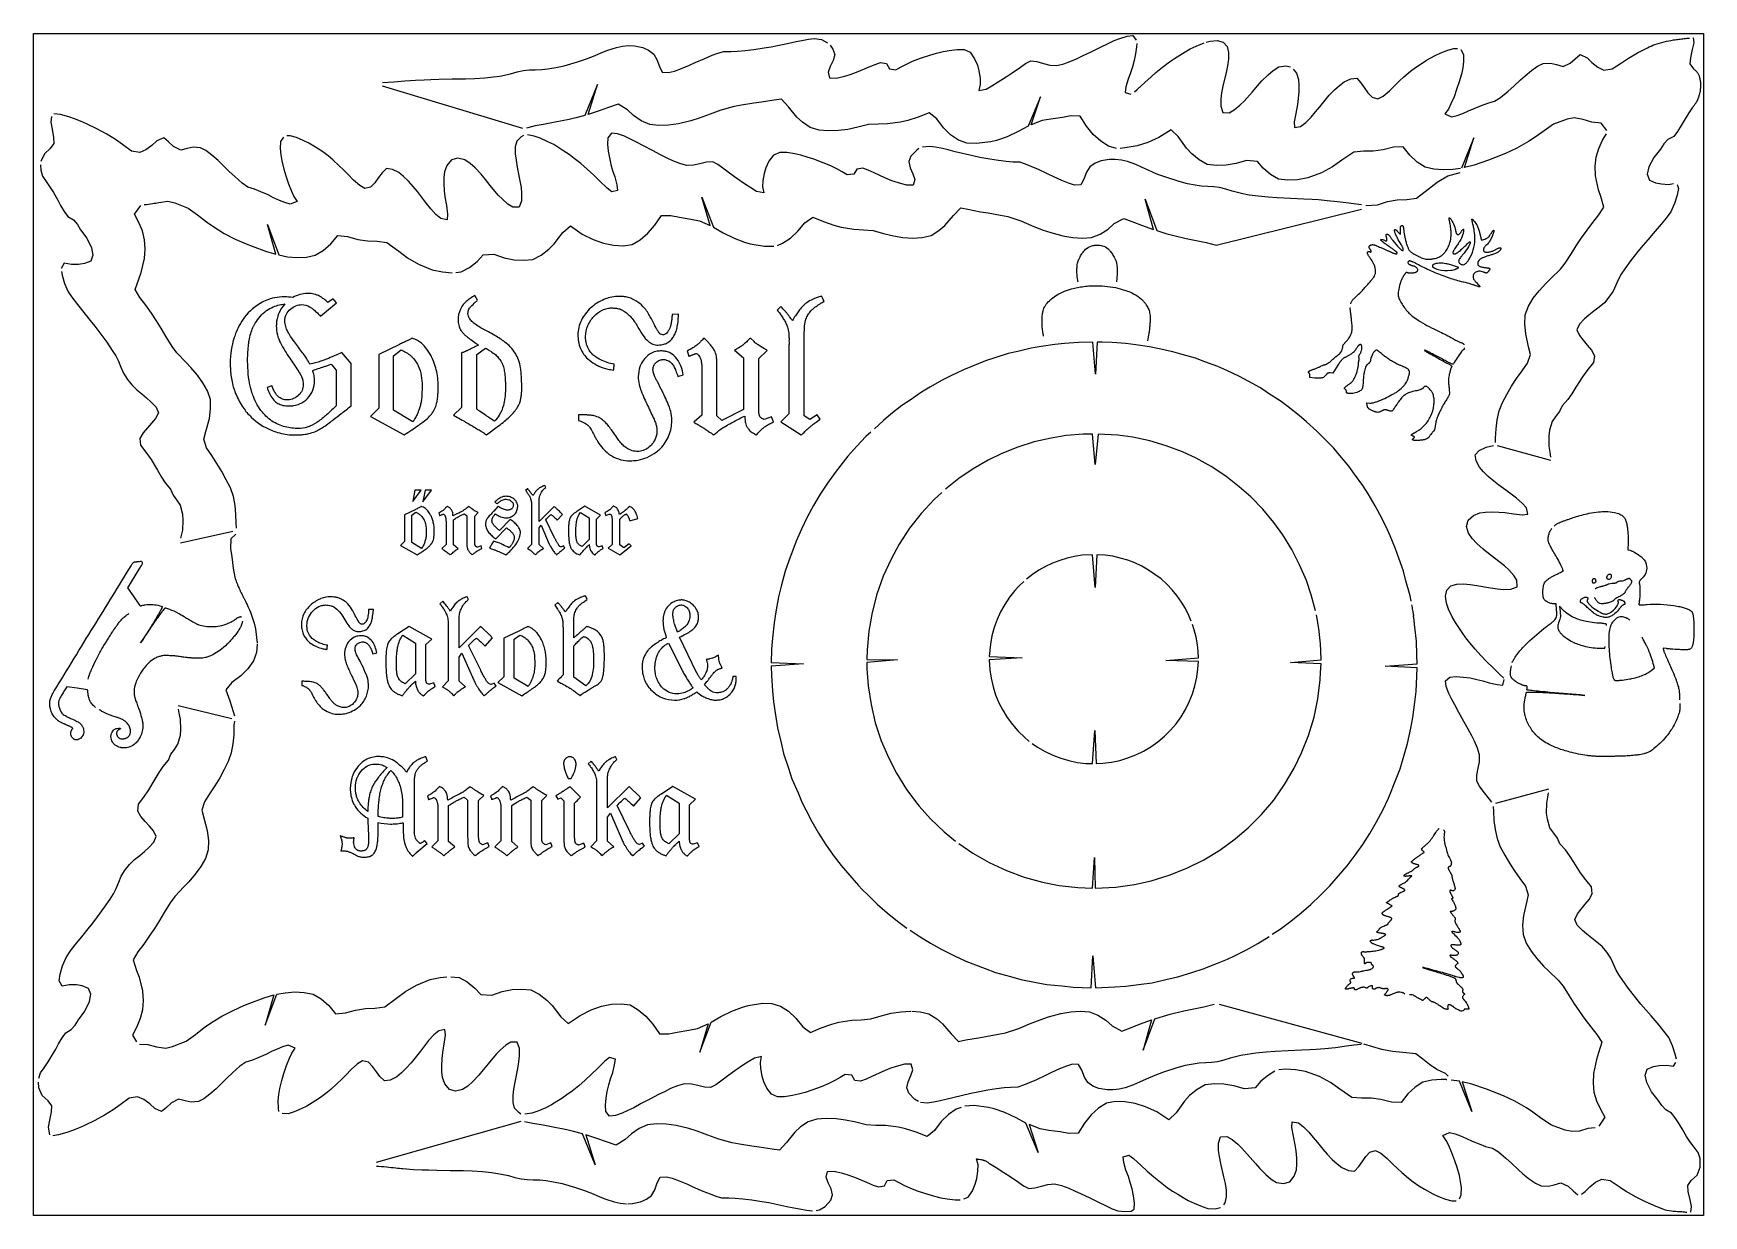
# Model space of a CAD drawing. Extents: x 9 to 156, y 170 to 274.
import ezdxf

# ---------------------------------------------------------------- set-up
doc = ezdxf.new("R2010")
doc.units = 0
for name, color, linetype in [('40FF', 7, 'CONTINUOUS'), ('BAUBLES', 7, 'CONTINUOUS'), ('BORDER', 7, 'CONTINUOUS'), ('RINGS', 7, 'CONTINUOUS'), ('TEXT', 7, 'CONTINUOUS')]:
    doc.layers.add(name, color=color, linetype=linetype)

msp = doc.modelspace()

# ---------------------------------------------------------------- linework, layer by layer
at = {"layer": '40FF', "color": 5}
for p, q in [((104.26, 273.69), (104.76, 273.89)), ((104.76, 273.89), (105.38, 274.09)), ((105.38, 274.09), (105.9, 274.14)), ((105.9, 274.14), (106.19, 273.72)), ((155.3, 273.94), (155.34, 273.5)), ((58.5, 272.38), (59.09, 272.65)), ((59.09, 272.65), (59.62, 272.85)), ((59.62, 272.85), (60.36, 273.08)), ((60.36, 273.08), (60.89, 273.2)), ((60.89, 273.2), (61.45, 273.25)), ((61.45, 273.25), (61.97, 273.22)), ((61.97, 273.22), (62.69, 273.08)), ((62.69, 273.08), (63.2, 272.85)), ((63.2, 272.85), (63.65, 272.51)), ((63.65, 272.51), (63.94, 272.03)), ((68.82, 272.4), (69.32, 272.58)), ((69.32, 272.58), (69.83, 272.73)), ((69.83, 272.73), (70.47, 272.73)), ((70.47, 272.73), (71.03, 272.75)), ((71.03, 272.75), (71.71, 272.81)), ((71.71, 272.81), (72.48, 272.91)), ((72.48, 272.91), (73.38, 273.05)), ((73.38, 273.05), (74, 273.15)), ((74, 273.15), (75.58, 273.48)), ((75.58, 273.48), (76.2, 273.61)), ((76.2, 273.61), (76.7, 273.71)), ((76.7, 273.71), (77.31, 273.82)), ((77.31, 273.82), (77.83, 273.88)), ((77.83, 273.88), (78.46, 273.79)), ((78.46, 273.79), (78.96, 273.5)), ((79.2, 273.29), (79.45, 272.95)), ((79.45, 272.95), (79.61, 272.47)), ((79.61, 272.47), (79.47, 271.94)), ((87.16, 272.14), (87.99, 272.42)), ((87.99, 272.42), (88.59, 272.59)), ((88.59, 272.59), (89.16, 272.72)), ((89.16, 272.72), (89.71, 272.83)), ((89.71, 272.83), (90.4, 272.91)), ((90.4, 272.91), (91.02, 272.9)), ((91.02, 272.9), (91.56, 272.67)), ((91.56, 272.67), (91.94, 272.1)), ((101.52, 272.37), (102.22, 272.71)), ((102.22, 272.71), (103.05, 273.11)), ((103.05, 273.11), (103.73, 273.45)), ((103.73, 273.45), (104.26, 273.69)), ((106.13, 272.54), (106.01, 271.95)), ((106.23, 273.16), (106.13, 272.54)), ((106.25, 273.43), (106.23, 273.16)), ((109.58, 272.13), (110.05, 272.42)), ((110.05, 272.42), (110.5, 272.7)), ((110.5, 272.7), (110.96, 272.96)), ((110.96, 272.96), (111.48, 273.2)), ((111.48, 273.2), (112.19, 273.5)), ((112.37, 273.57), (112.71, 273.66)), ((112.71, 273.66), (113.34, 273.7)), ((113.34, 273.7), (113.86, 273.55)), ((113.86, 273.55), (114.22, 273.17)), ((114.22, 273.17), (114.34, 272.65)), ((114.34, 272.65), (114.32, 272.05)), ((132.54, 272.39), (133.04, 272.61)), ((133.04, 272.61), (133.66, 272.86)), ((133.66, 272.86), (134.2, 273)), ((134.2, 273), (134.52, 272.99)), ((134.81, 272.91), (135.04, 272.47)), ((135.04, 272.47), (135.05, 271.84)), ((144.9, 272.1), (145.34, 272.46)), ((145.34, 272.46), (145.94, 272.17)), ((149.59, 272.16), (150.38, 272.61)), ((150.38, 272.61), (151.26, 273.05)), ((155.21, 272.91), (155.05, 272.18)), ((155.34, 273.5), (155.21, 272.91)), ((51.04, 270.77), (51.61, 270.95)), ((51.61, 270.95), (52.16, 271.06)), ((52.16, 271.06), (52.69, 271.11)), ((52.69, 271.11), (53.21, 271.13)), ((53.21, 271.13), (53.8, 271.14)), ((53.8, 271.14), (54.32, 271.2)), ((54.32, 271.2), (55.02, 271.31)), ((55.02, 271.31), (55.76, 271.47)), ((55.76, 271.47), (56.94, 271.81)), ((56.94, 271.81), (57.73, 272.08)), ((57.73, 272.08), (58.5, 272.38)), ((63.94, 272.03), (64.15, 271.42)), ((64.15, 271.42), (64.4, 270.91)), ((64.95, 270.87), (65.48, 271.01)), ((65.48, 271.01), (66.1, 271.24)), ((66.1, 271.24), (66.81, 271.52)), ((66.81, 271.52), (67.3, 271.75)), ((67.3, 271.75), (68.17, 272.13)), ((68.17, 272.13), (68.82, 272.4)), ((79.22, 271.4), (79.04, 270.91)), ((79.47, 271.94), (79.22, 271.4)), ((81.06, 270.74), (81.69, 270.97)), ((81.69, 270.97), (82.65, 271.39)), ((82.65, 271.39), (83.18, 271.6)), ((83.18, 271.6), (83.66, 271.77)), ((83.66, 271.77), (84.18, 271.67)), ((84.18, 271.67), (84.43, 271.2)), ((84.43, 271.2), (85.01, 271.13)), ((85.01, 271.13), (85.46, 271.38)), ((85.46, 271.38), (85.94, 271.63)), ((85.94, 271.63), (86.48, 271.88)), ((86.48, 271.88), (87.16, 272.14)), ((91.94, 272.1), (92.19, 271.53)), ((92.19, 271.53), (92.33, 271.03)), ((92.33, 271.03), (92.43, 270.38)), ((95.26, 270.85), (95.98, 271.36)), ((95.98, 271.36), (96.44, 271.67)), ((96.44, 271.67), (96.9, 271.9)), ((96.9, 271.9), (97.43, 271.85)), ((97.43, 271.85), (98.02, 271.69)), ((98.02, 271.69), (98.58, 271.54)), ((98.58, 271.54), (99.19, 271.51)), ((99.19, 271.51), (99.8, 271.64)), ((99.8, 271.64), (100.43, 271.88)), ((100.43, 271.88), (100.93, 272.1)), ((100.93, 272.1), (101.52, 272.37)), ((105.86, 271.37), (105.7, 270.85)), ((106.01, 271.95), (105.86, 271.37)), ((107.93, 270.89), (108.52, 271.36)), ((108.52, 271.36), (109.12, 271.81)), ((109.12, 271.81), (109.58, 272.13)), ((114.24, 271.47), (114.11, 270.88)), ((114.32, 272.05), (114.24, 271.47)), ((117.82, 270.69), (118.28, 271.07)), ((118.28, 271.07), (118.76, 271.37)), ((118.76, 271.37), (119.38, 271.48)), ((119.38, 271.48), (119.78, 271.39)), ((120.04, 271.19), (120.31, 270.83)), ((129.79, 270.49), (130.37, 270.99)), ((130.37, 270.99), (130.81, 271.32)), ((130.81, 271.32), (131.3, 271.66)), ((131.3, 271.66), (131.79, 271.97)), ((131.79, 271.97), (132.54, 272.39)), ((134.98, 271.28), (134.87, 270.75)), ((135.05, 271.84), (134.98, 271.28)), ((140.48, 270.6), (141.05, 271.07)), ((141.05, 271.07), (141.58, 271.44)), ((141.58, 271.44), (142.07, 271.68)), ((142.07, 271.68), (142.71, 271.7)), ((142.71, 271.7), (143.24, 271.59)), ((143.24, 271.59), (143.82, 271.42)), ((143.82, 271.42), (144.46, 271.71)), ((144.46, 271.71), (144.9, 272.1)), ((145.94, 272.17), (146.36, 271.75)), ((146.36, 271.75), (146.88, 271.36)), ((146.88, 271.36), (147.42, 271.08)), ((147.42, 271.08), (148.16, 271.2)), ((148.16, 271.2), (148.97, 271.73)), ((148.97, 271.73), (149.59, 272.16)), ((155.05, 272.18), (155.01, 271.65)), ((155.01, 271.65), (155.32, 271.21)), ((39.75, 270), (40.24, 270.02)), ((52.11, 265.95), (39.75, 269.67)), ((40.24, 270.02), (40.74, 270.06)), ((40.74, 270.06), (41.72, 270.15)), ((41.72, 270.15), (42.66, 270.22)), ((42.66, 270.22), (43.42, 270.25)), ((43.42, 270.25), (43.99, 270.27)), ((43.99, 270.27), (44.71, 270.29)), ((44.71, 270.29), (45.89, 270.31)), ((45.89, 270.31), (47.06, 270.33)), ((47.06, 270.33), (47.85, 270.36)), ((47.85, 270.36), (48.75, 270.42)), ((48.75, 270.42), (49.53, 270.49)), ((49.53, 270.49), (50.09, 270.57)), ((50.09, 270.57), (51.04, 270.77)), ((58.69, 269.82), (57.57, 267.1)), ((57.86, 267.18), (58.69, 269.82)), ((64.4, 270.91), (64.95, 270.87)), ((79.04, 270.91), (79.15, 270.4)), ((79.15, 270.4), (79.75, 270.38)), ((79.75, 270.38), (80.49, 270.55)), ((80.49, 270.55), (81.06, 270.74)), ((92.44, 269.83), (92.31, 269.3)), ((92.43, 270.38), (92.44, 269.83)), ((92.95, 269.41), (93.45, 269.7)), ((93.45, 269.7), (94.03, 270.05)), ((94.03, 270.05), (94.72, 270.49)), ((94.72, 270.49), (95.26, 270.85)), ((105.29, 269.61), (105.21, 269.11)), ((105.48, 270.3), (105.29, 269.61)), ((105.7, 270.85), (105.48, 270.3)), ((106.29, 269.37), (106.96, 269.99)), ((106.96, 269.99), (107.51, 270.49)), ((107.51, 270.49), (107.93, 270.89)), ((113.83, 269.69), (113.71, 269.08)), ((114.11, 270.88), (113.83, 269.69)), ((116.44, 269.18), (116.89, 269.7)), ((116.89, 269.7), (117.28, 270.14)), ((117.28, 270.14), (117.82, 270.69)), ((120.31, 270.83), (120.5, 270.26)), ((120.5, 270.26), (120.54, 269.75)), ((120.54, 269.75), (120.53, 269.22)), ((123.67, 269.34), (124.1, 269.73)), ((124.1, 269.73), (124.52, 270.05)), ((124.52, 270.05), (125.11, 270.32)), ((125.11, 270.32), (125.63, 270.39)), ((125.63, 270.39), (126, 269.98)), ((126, 269.98), (126.3, 269.56)), ((126.3, 269.56), (126.62, 269.09)), ((128.51, 269.27), (129.01, 269.77)), ((129.01, 269.77), (129.41, 270.14)), ((129.41, 270.14), (129.79, 270.49)), ((134.67, 270.05), (134.47, 269.46)), ((134.87, 270.75), (134.67, 270.05)), ((138.98, 269.23), (139.47, 269.68)), ((139.47, 269.68), (140.08, 270.25)), ((140.08, 270.25), (140.48, 270.6)), ((60.52, 268.08), (59.58, 267.76)), ((61.33, 267.59), (60.52, 268.08)), ((71.4, 268.01), (70.75, 267.89)), ((72.49, 268.17), (71.4, 268.01)), ((73.15, 268.26), (72.49, 268.17)), ((74.28, 268.43), (73.15, 268.26)), ((74.92, 268.54), (74.28, 268.43)), ((75.53, 267.85), (74.92, 268.54)), ((92.31, 269.3), (92.95, 269.41)), ((97.74, 268.74), (96.66, 266.14)), ((96.94, 266.28), (97.74, 268.74)), ((105.21, 269.11), (105.71, 268.97)), ((106.04, 269.17), (106.29, 269.37)), ((113.71, 269.08), (113.64, 268.57)), ((113.64, 268.57), (113.64, 267.91)), ((114.83, 267.59), (115.33, 267.99)), ((115.33, 267.99), (115.7, 268.35)), ((115.7, 268.35), (116.44, 269.18)), ((120.4, 268.05), (120.25, 267.28)), ((120.47, 268.58), (120.4, 268.05)), ((120.53, 269.22), (120.47, 268.58)), ((122.37, 267.85), (122.84, 268.45)), ((122.84, 268.45), (123.21, 268.87)), ((123.21, 268.87), (123.67, 269.34)), ((126.62, 269.09), (126.98, 268.7)), ((126.98, 268.7), (127.49, 268.56)), ((127.49, 268.56), (127.95, 268.8)), ((127.95, 268.8), (128.51, 269.27)), ((133.94, 268.12), (133.71, 267.66)), ((134.21, 268.75), (133.94, 268.12)), ((134.47, 269.46), (134.21, 268.75)), ((136.62, 267.98), (137.19, 268.19)), ((137.19, 268.19), (137.79, 268.36)), ((137.79, 268.36), (138.32, 268.67)), ((138.32, 268.67), (138.98, 269.23)), ((10.56, 267.01), (10.49, 266.49)), ((11.36, 267.17), (10.77, 267.24)), ((12.1, 266.97), (11.36, 267.17)), ((12.59, 266.79), (12.1, 266.97)), ((13.12, 266.58), (12.59, 266.79)), ((13.65, 266.35), (13.12, 266.58)), ((56.19, 266.74), (54.97, 266.49)), ((56.78, 266.88), (56.19, 266.74)), ((57.57, 267.1), (56.78, 266.88)), ((58.93, 267.53), (57.86, 267.18)), ((59.58, 267.76), (58.93, 267.53)), ((61.87, 267.09), (61.33, 267.59)), ((62.56, 266.61), (61.87, 267.09)), ((63.3, 266.3), (62.56, 266.61)), ((66.93, 266.62), (65.83, 266.35)), ((67.67, 266.85), (66.93, 266.62)), ((68.62, 267.2), (67.67, 266.85)), ((69.57, 267.56), (68.62, 267.2)), ((70.75, 267.89), (69.57, 267.56)), ((76.28, 266.94), (75.53, 267.85)), ((76.77, 266.49), (76.28, 266.94)), ((86.05, 266.66), (85.4, 266.51)), ((86.98, 266.95), (86.05, 266.66)), ((87.94, 267.32), (86.98, 266.95)), ((88.61, 266.8), (87.94, 267.32)), ((89.19, 266.01), (88.61, 266.8)), ((97.9, 266.65), (96.94, 266.28)), ((98.66, 266.78), (97.9, 266.65)), ((99.68, 266.92), (98.66, 266.78)), ((100.43, 267.05), (99.68, 266.92)), ((101.26, 267.02), (100.43, 267.05)), ((101.81, 266.15), (101.26, 267.02)), ((113.64, 267.91), (113.82, 267.35)), ((113.82, 267.35), (114.38, 267.33)), ((114.38, 267.33), (114.83, 267.59)), ((120.25, 267.28), (120.11, 266.54)), ((120.11, 266.54), (120.14, 266.02)), ((121.14, 266.47), (121.61, 266.95)), ((121.61, 266.95), (121.99, 267.4)), ((121.99, 267.4), (122.37, 267.85)), ((133.71, 267.66), (133.4, 267.24)), ((133.4, 267.24), (134, 266.96)), ((134, 266.96), (134.5, 267.09)), ((134.5, 267.09), (134.98, 267.27)), ((134.98, 267.27), (135.5, 267.49)), ((135.5, 267.49), (135.99, 267.72)), ((135.99, 267.72), (136.62, 267.98)), ((144.2, 266.76), (142.98, 266.32)), ((144.8, 266.88), (144.2, 266.76)), ((145.59, 266.73), (144.8, 266.88)), ((146.36, 266.51), (145.59, 266.73)), ((154.5, 266.66), (154.24, 266.2)), ((154.91, 267.32), (154.5, 266.66)), ((155.2, 267.76), (154.91, 267.32)), ((10.49, 266.49), (10.61, 265.89)), ((10.61, 265.89), (10.75, 265.16)), ((10.75, 265.16), (10.77, 264.63)), ((14.56, 265.91), (13.65, 266.35)), ((15.43, 265.44), (14.56, 265.91)), ((16.2, 264.96), (15.43, 265.44)), ((20.45, 265.13), (19.85, 264.86)), ((20.89, 264.76), (20.45, 265.13)), ((31.02, 265.19), (30.76, 264.81)), ((31.61, 265.31), (31.32, 265.31)), ((32.15, 265.15), (31.61, 265.31)), ((32.76, 264.88), (32.15, 265.15)), ((51.96, 265.21), (51.58, 264.83)), ((52.16, 265.33), (51.96, 265.21)), ((53.2, 266.19), (52.43, 265.98)), ((53.11, 265.27), (52.52, 265.38)), ((53.63, 265.1), (53.11, 265.27)), ((54.09, 266.33), (53.2, 266.19)), ((54.33, 264.78), (53.63, 265.1)), ((54.97, 266.49), (54.09, 266.33)), ((59.62, 265.12), (59.58, 264.57)), ((59.93, 265.54), (59.62, 265.12)), ((60.46, 265.48), (59.93, 265.54)), ((61.07, 265.26), (60.46, 265.48)), ((61.56, 265.03), (61.07, 265.26)), ((64.11, 266.21), (63.3, 266.3)), ((64.95, 266.24), (64.11, 266.21)), ((65.83, 266.35), (64.95, 266.24)), ((77.46, 266.02), (76.77, 266.49)), ((78.23, 265.8), (77.46, 266.02)), ((79.04, 265.73), (78.23, 265.8)), ((79.94, 265.76), (79.04, 265.73)), ((80.76, 265.87), (79.94, 265.76)), ((81.66, 266.07), (80.76, 265.87)), ((82.58, 266.29), (81.66, 266.07)), ((83.43, 266.34), (82.58, 266.29)), ((84.27, 266.36), (83.43, 266.34)), ((85.4, 266.51), (84.27, 266.36)), ((89.83, 265.39), (89.19, 266.01)), ((90.52, 264.92), (89.83, 265.39)), ((94.8, 265.22), (93.86, 264.89)), ((95.79, 265.67), (94.8, 265.22)), ((96.66, 266.14), (95.79, 265.67)), ((102.41, 265.42), (101.81, 266.15)), ((103.06, 264.83), (102.41, 265.42)), ((108.2, 265.16), (107.21, 264.7)), ((109.26, 265.84), (108.2, 265.16)), ((109.9, 265.24), (109.26, 265.84)), ((110.63, 264.21), (109.9, 265.24)), ((120.14, 266.02), (120.69, 266.12)), ((120.69, 266.12), (121.14, 266.47)), ((135.97, 265.12), (134.87, 262.45)), ((135.12, 262.5), (135.97, 265.12)), ((141.35, 265.17), (140.78, 264.8)), ((142.15, 265.75), (141.35, 265.17)), ((142.98, 266.32), (142.15, 265.75)), ((147.17, 266.41), (146.36, 266.51)), ((147.69, 265.78), (147.17, 266.41)), ((147.3, 264.92), (147.65, 265.47)), ((153.58, 265.25), (153.07, 264.96)), ((153.91, 265.68), (153.58, 265.25)), ((154.24, 266.2), (153.91, 265.68)), ((9.93, 263.72), (9.63, 263.03)), ((10.44, 264.19), (9.93, 263.72)), ((10.77, 264.63), (10.44, 264.19)), ((16.81, 264.52), (16.2, 264.96)), ((17.6, 263.95), (16.81, 264.52)), ((18.34, 263.82), (17.6, 263.95)), ((18.89, 264.07), (18.34, 263.82)), ((19.42, 264.45), (18.89, 264.07)), ((19.85, 264.86), (19.42, 264.45)), ((21.32, 264.35), (20.89, 264.76)), ((21.95, 264.04), (21.32, 264.35)), ((22.53, 264.19), (21.95, 264.04)), ((23.06, 264.29), (22.53, 264.19)), ((23.7, 264.24), (23.06, 264.29)), ((24.18, 263.99), (23.7, 264.24)), ((24.7, 263.6), (24.18, 263.99)), ((25.26, 263.12), (24.7, 263.6)), ((30.76, 264.81), (30.72, 264.17)), ((30.72, 264.17), (30.77, 263.61)), ((30.77, 263.61), (30.87, 263.08)), ((33.25, 264.65), (32.76, 264.88)), ((33.98, 264.21), (33.25, 264.65)), ((34.47, 263.88), (33.98, 264.21)), ((34.95, 263.52), (34.47, 263.88)), ((51.58, 264.83), (51.45, 264.32)), ((51.45, 264.32), (51.45, 263.72)), ((51.45, 263.72), (51.52, 263.14)), ((54.84, 264.52), (54.33, 264.78)), ((55.28, 264.24), (54.84, 264.52)), ((55.73, 263.96), (55.28, 264.24)), ((56.19, 263.65), (55.73, 263.96)), ((56.64, 263.31), (56.19, 263.65)), ((59.58, 264.57), (59.65, 263.94)), ((59.65, 263.94), (59.75, 263.36)), ((62.08, 264.78), (61.56, 265.03)), ((62.75, 264.42), (62.08, 264.78)), ((63.56, 264), (62.75, 264.42)), ((64.25, 263.63), (63.56, 264)), ((64.84, 263.34), (64.25, 263.63)), ((74.22, 263.6), (73.81, 263.05)), ((74.76, 263.82), (74.22, 263.6)), ((75.38, 263.82), (74.76, 263.82)), ((76.08, 263.71), (75.38, 263.82)), ((76.62, 263.59), (76.08, 263.71)), ((77.19, 263.43), (76.62, 263.59)), ((86.84, 264.04), (86.33, 263.5)), ((87.03, 264.18), (86.84, 264.04)), ((87.98, 264.37), (87.35, 264.31)), ((88.5, 264.3), (87.98, 264.37)), ((89.1, 264.17), (88.5, 264.3)), ((89.6, 264.05), (89.1, 264.17)), ((90.22, 263.9), (89.6, 264.05)), ((91.79, 263.52), (90.22, 263.9)), ((91.27, 264.65), (90.52, 264.92)), ((92.09, 264.61), (91.27, 264.65)), ((93.36, 264.77), (92.09, 264.61)), ((93.86, 264.89), (93.36, 264.77)), ((103.75, 264.38), (103.06, 264.83)), ((104.45, 264.19), (103.75, 264.38)), ((105.39, 264.26), (104.78, 264.18)), ((106.28, 264.41), (105.39, 264.26)), ((107.21, 264.7), (106.28, 264.41)), ((111.09, 263.72), (110.63, 264.21)), ((111.75, 263.18), (111.09, 263.72)), ((125.39, 263.87), (124.32, 263.14)), ((126.25, 263.94), (125.39, 263.87)), ((127.09, 263.95), (126.25, 263.94)), ((127.96, 264.05), (127.09, 263.95)), ((128.87, 264.29), (127.96, 264.05)), ((129.73, 264.33), (128.87, 264.29)), ((130.32, 263.58), (129.73, 264.33)), ((130.97, 262.98), (130.32, 263.58)), ((138.76, 263.74), (137.79, 263.35)), ((139.75, 264.21), (138.76, 263.74)), ((140.78, 264.8), (139.75, 264.21)), ((146.74, 263.42), (146.97, 264.19)), ((146.97, 264.19), (147.3, 264.92)), ((152.4, 264.12), (151.82, 263.38)), ((152.71, 264.58), (152.4, 264.12)), ((153.07, 264.96), (152.71, 264.58)), ((9.6, 262.75), (9.61, 262.27)), ((9.61, 262.27), (9.78, 261.73)), ((25.65, 262.75), (25.26, 263.12)), ((26.23, 262.16), (25.65, 262.75)), ((26.71, 261.7), (26.23, 262.16)), ((30.87, 263.08), (31.05, 262.37)), ((31.05, 262.37), (31.22, 261.78)), ((35.37, 263.18), (34.95, 263.52)), ((35.93, 262.66), (35.37, 263.18)), ((36.3, 262.3), (35.93, 262.66)), ((36.69, 261.91), (36.3, 262.3)), ((40.09, 262.42), (39.71, 262.03)), ((40.61, 262.34), (40.09, 262.42)), ((41.19, 262.05), (40.61, 262.34)), ((45.22, 262.13), (45.16, 261.62)), ((45.42, 262.69), (45.22, 262.13)), ((45.83, 263.17), (45.42, 262.69)), ((46.37, 263.32), (45.83, 263.17)), ((46.99, 263.18), (46.37, 263.32)), ((47.46, 262.87), (46.99, 263.18)), ((47.91, 262.47), (47.46, 262.87)), ((48.43, 261.91), (47.91, 262.47)), ((51.52, 263.14), (51.62, 262.54)), ((51.62, 262.54), (51.86, 261.34)), ((57.22, 262.85), (56.64, 263.31)), ((57.8, 262.36), (57.22, 262.85)), ((58.36, 261.84), (57.8, 262.36)), ((59.75, 263.36), (59.88, 262.77)), ((59.88, 262.77), (60.03, 262.24)), ((60.03, 262.24), (60.23, 261.69)), ((65.33, 263.1), (64.84, 263.34)), ((65.95, 262.85), (65.33, 263.1)), ((66.55, 262.69), (65.95, 262.85)), ((67.16, 262.71), (66.55, 262.69)), ((67.73, 262.84), (67.16, 262.71)), ((68.32, 262.98), (67.73, 262.84)), ((68.86, 263.01), (68.32, 262.98)), ((69.31, 262.76), (68.86, 263.01)), ((69.75, 262.45), (69.31, 262.76)), ((70.46, 261.91), (69.75, 262.45)), ((73.55, 262.49), (73.4, 261.99)), ((73.81, 263.05), (73.55, 262.49)), ((77.77, 263.25), (77.19, 263.43)), ((78.59, 262.93), (77.77, 263.25)), ((79.27, 262.65), (78.59, 262.93)), ((79.8, 262.39), (79.27, 262.65)), ((80.27, 262.13), (79.8, 262.39)), ((80.72, 261.86), (80.27, 262.13)), ((81.56, 262.37), (81.29, 261.91)), ((82.08, 262.45), (81.56, 262.37)), ((82.56, 262.27), (82.08, 262.45)), ((83.08, 262.04), (82.56, 262.27)), ((86.33, 263.5), (86.15, 263.03)), ((86.15, 263.03), (86.27, 262.49)), ((86.27, 262.49), (86.51, 261.95)), ((92.4, 263.4), (91.79, 263.52)), ((93.3, 263.23), (92.4, 263.4)), ((94.06, 263.11), (93.3, 263.23)), ((94.74, 263.03), (94.06, 263.11)), ((95.3, 262.99), (94.74, 263.03)), ((95.94, 262.97), (95.3, 262.99)), ((96.44, 262.8), (95.94, 262.97)), ((96.94, 262.6), (96.44, 262.8)), ((97.58, 262.32), (96.94, 262.6)), ((98.44, 261.91), (97.58, 262.32)), ((102.11, 262.55), (101.81, 262.08)), ((102.57, 262.88), (102.11, 262.55)), ((103.09, 263.09), (102.57, 262.88)), ((103.81, 263.21), (103.09, 263.09)), ((104.33, 263.22), (103.81, 263.21)), ((104.89, 263.15), (104.33, 263.22)), ((105.41, 263.02), (104.89, 263.15)), ((106.15, 262.76), (105.41, 263.02)), ((106.67, 262.54), (106.15, 262.76)), ((107.25, 262.26), (106.67, 262.54)), ((108.01, 261.93), (107.25, 262.26)), ((112.46, 262.78), (111.75, 263.18)), ((113.26, 262.68), (112.46, 262.78)), ((114.11, 262.7), (113.26, 262.68)), ((114.99, 262.85), (114.11, 262.7)), ((115.92, 263.12), (114.99, 262.85)), ((116.87, 263.03), (115.92, 263.12)), ((117.38, 262.45), (116.87, 263.03)), ((118.04, 261.9), (117.38, 262.45)), ((123.51, 262.56), (122.54, 262.04)), ((124.32, 263.14), (123.51, 262.56)), ((131.66, 262.54), (130.97, 262.98)), ((132.44, 262.35), (131.66, 262.54)), ((133.26, 262.29), (132.44, 262.35)), ((134.11, 262.33), (133.26, 262.29)), ((134.79, 262.42), (134.11, 262.33)), ((135.98, 262.72), (135.12, 262.5)), ((137.25, 263.14), (135.98, 262.72)), ((137.79, 263.35), (137.25, 263.14)), ((146.65, 262.61), (146.74, 263.42)), ((146.68, 261.77), (146.65, 262.61)), ((151.39, 262.57), (151.25, 261.91)), ((151.82, 263.38), (151.39, 262.57)), ((9.78, 261.73), (10.09, 261.27)), ((10.09, 261.27), (10.45, 260.74)), ((10.45, 260.74), (10.73, 260.3)), ((27.36, 261.11), (26.71, 261.7)), ((27.87, 260.78), (27.36, 261.11)), ((28.47, 260.6), (27.87, 260.78)), ((31.22, 261.78), (31.46, 261.06)), ((31.46, 261.06), (31.71, 260.42)), ((37.18, 261.4), (36.69, 261.91)), ((37.73, 260.91), (37.18, 261.4)), ((38.18, 260.65), (37.73, 260.91)), ((38.69, 260.78), (38.18, 260.65)), ((39.06, 261.15), (38.69, 260.78)), ((39.4, 261.62), (39.06, 261.15)), ((39.71, 262.03), (39.4, 261.62)), ((41.6, 261.72), (41.19, 262.05)), ((42.02, 261.31), (41.6, 261.72)), ((42.46, 260.83), (42.02, 261.31)), ((42.82, 260.39), (42.46, 260.83)), ((45.16, 261.62), (45.15, 261.09)), ((45.15, 261.09), (45.19, 260.45)), ((48.81, 261.45), (48.43, 261.91)), ((49.24, 260.92), (48.81, 261.45)), ((49.95, 260.06), (49.24, 260.92)), ((51.86, 261.34), (51.96, 260.73)), ((51.96, 260.73), (52.01, 260.22)), ((58.88, 261.32), (58.36, 261.84)), ((59.54, 260.68), (58.88, 261.32)), ((59.95, 260.37), (59.54, 260.68)), ((60.23, 261.69), (60.39, 260.99)), ((60.39, 260.99), (60.46, 260.49)), ((70.99, 261.53), (70.46, 261.91)), ((71.66, 261.07), (70.99, 261.53)), ((72.23, 260.7), (71.66, 261.07)), ((72.72, 260.4), (72.23, 260.7)), ((73.27, 261.34), (73.25, 260.79)), ((73.25, 260.79), (73.36, 260.27)), ((73.4, 261.99), (73.27, 261.34)), ((81.29, 261.91), (80.72, 261.86)), ((84.03, 261.59), (83.08, 262.04)), ((84.65, 261.34), (84.03, 261.59)), ((85.22, 261.14), (84.65, 261.34)), ((85.95, 260.94), (85.22, 261.14)), ((86.54, 260.94), (85.95, 260.94)), ((86.51, 261.95), (86.67, 261.45)), ((86.67, 261.45), (86.54, 260.94)), ((98.92, 261.67), (98.44, 261.91)), ((99.62, 261.36), (98.92, 261.67)), ((100.23, 261.11), (99.62, 261.36)), ((100.75, 260.95), (100.23, 261.11)), ((101.3, 260.98), (100.75, 260.95)), ((101.58, 261.48), (101.3, 260.98)), ((101.81, 262.08), (101.58, 261.48)), ((108.8, 261.64), (108.01, 261.93)), ((109.97, 261.26), (108.8, 261.64)), ((110.7, 261.07), (109.97, 261.26)), ((111.39, 260.94), (110.7, 261.07)), ((111.91, 260.86), (111.39, 260.94)), ((112.5, 260.84), (111.91, 260.86)), ((113.02, 260.8), (112.5, 260.84)), ((113.54, 260.73), (113.02, 260.8)), ((114.09, 260.6), (113.54, 260.73)), ((118.74, 261.48), (118.04, 261.9)), ((119.55, 261.39), (118.74, 261.48)), ((120.4, 261.43), (119.55, 261.39)), ((121.31, 261.59), (120.4, 261.43)), ((122.54, 262.04), (121.31, 261.59)), ((131.94, 260.59), (132.72, 261.21)), ((132.72, 261.21), (133.66, 261.78)), ((133.66, 261.78), (134.74, 262.07)), ((146.94, 260.54), (146.68, 261.77)), ((151.25, 261.91), (151.43, 261.39)), ((151.43, 261.39), (151.98, 261.14)), ((151.98, 261.14), (152.49, 261.06)), ((152.49, 261.06), (153.12, 261.02)), ((153.12, 261.02), (153.56, 261.1)), ((153.88, 261.02), (154, 260.65)), ((154, 260.65), (153.89, 260.06)), ((10.73, 260.3), (11.11, 259.63)), ((11.11, 259.63), (11.36, 259.16)), ((11.36, 259.16), (11.67, 258.63)), ((20.02, 259.41), (20.82, 259.53)), ((20.82, 259.53), (21.42, 259.4)), ((21.42, 259.4), (22.62, 258.91)), ((29.03, 260.37), (28.47, 260.6)), ((29.65, 260.09), (29.03, 260.37)), ((30.14, 259.84), (29.65, 260.09)), ((30.65, 259.61), (30.14, 259.84)), ((31.12, 259.41), (30.65, 259.61)), ((31.61, 259.26), (31.12, 259.41)), ((32.22, 259.52), (31.61, 259.26)), ((31.71, 260.42), (31.93, 259.96)), ((31.93, 259.96), (32.22, 259.52)), ((43.27, 259.79), (42.82, 260.39)), ((43.63, 259.32), (43.27, 259.79)), ((44, 258.85), (43.63, 259.32)), ((45.19, 260.45), (45.24, 259.92)), ((45.24, 259.92), (45.37, 259.15)), ((50.31, 259.7), (49.95, 260.06)), ((50.8, 259.28), (50.31, 259.7)), ((51.24, 259), (50.8, 259.28)), ((52, 259.57), (51.8, 259)), ((52.01, 260.22), (52, 259.57)), ((60.46, 260.49), (59.95, 260.37)), ((67.91, 259.88), (68.91, 257.25)), ((68.63, 257.39), (67.91, 259.88)), ((73.36, 260.27), (72.72, 260.4)), ((106.98, 259.71), (108.01, 256.95)), ((107.72, 257.04), (106.98, 259.71)), ((114.65, 260.41), (114.09, 260.6)), ((115.6, 260.17), (114.65, 260.41)), ((116.15, 260.08), (115.6, 260.17)), ((116.93, 259.98), (116.15, 260.08)), ((117.83, 259.9), (116.93, 259.98)), ((118.62, 259.84), (117.83, 259.9)), ((119.79, 259.78), (118.62, 259.84)), ((120.97, 259.72), (119.79, 259.78)), ((121.69, 259.68), (120.97, 259.72)), ((122.25, 259.64), (121.69, 259.68)), ((123.02, 259.58), (122.25, 259.64)), ((123.95, 259.49), (123.02, 259.58)), ((124.93, 259.37), (123.95, 259.49)), ((125.58, 259.27), (124.93, 259.37)), ((126.04, 259.2), (125.58, 259.27)), ((126.43, 259.15), (127.45, 259.22)), ((127.45, 259.22), (128.35, 259.5)), ((128.35, 259.5), (129.21, 259.64)), ((129.21, 259.64), (130.05, 259.69)), ((130.05, 259.69), (130.91, 259.81)), ((130.91, 259.81), (131.94, 260.59)), ((147.15, 259.94), (146.94, 260.54)), ((147.43, 259.01), (147.15, 259.94)), ((153.66, 259.34), (153.33, 258.6)), ((153.89, 260.06), (153.66, 259.34)), ((11.67, 258.63), (11.99, 258.18)), ((11.99, 258.18), (12.49, 257.88)), ((12.49, 257.88), (12.84, 257.49)), ((17.89, 258.38), (18.44, 259.14)), ((18.26, 257.66), (17.89, 258.38)), ((22.62, 258.91), (23.44, 258.32)), ((23.44, 258.32), (24.22, 257.71)), ((24.22, 257.71), (24.77, 257.32)), ((44.45, 258.37), (44, 258.85)), ((44.89, 258), (44.45, 258.37)), ((45.44, 257.88), (44.89, 258)), ((45.37, 259.15), (45.48, 258.4)), ((45.48, 258.4), (45.44, 257.88)), ((51.8, 259), (51.24, 259)), ((63.76, 257.42), (64.35, 258.28)), ((64.35, 258.28), (65.17, 258.28)), ((65.17, 258.28), (65.92, 258.12)), ((65.92, 258.12), (66.93, 257.95)), ((66.93, 257.95), (67.69, 257.8)), ((67.69, 257.8), (68.63, 257.39)), ((76.98, 257.64), (77.67, 258.14)), ((77.67, 258.14), (78.61, 257.75)), ((78.61, 257.75), (79.53, 257.42)), ((89.31, 257.39), (90.08, 258.27)), ((90.08, 258.27), (90.72, 258.94)), ((90.72, 258.94), (91.36, 258.82)), ((91.36, 258.82), (92.47, 258.61)), ((92.47, 258.61), (93.13, 258.5)), ((93.13, 258.5), (94.22, 258.31)), ((94.22, 258.31), (94.86, 258.17)), ((94.86, 258.17), (96.03, 257.79)), ((96.03, 257.79), (96.97, 257.4)), ((104.26, 257.56), (105.1, 258.02)), ((105.1, 258.02), (106.03, 257.67)), ((113.25, 255.65), (126.06, 258.82)), ((146.45, 257.65), (146.98, 258.32)), ((146.98, 258.32), (147.43, 259.01)), ((152.9, 258.03), (152.48, 257.51)), ((153.33, 258.6), (152.9, 258.03)), ((12.84, 257.49), (13.13, 257.02)), ((13.13, 257.02), (13.69, 256.26)), ((13.69, 256.26), (14.1, 255.43)), ((18.57, 256.91), (18.26, 257.66)), ((18.77, 256.14), (18.57, 256.91)), ((24.77, 257.32), (25.78, 256.7)), ((25.78, 256.7), (26.76, 256.2)), ((29.59, 257.49), (30.61, 254.79)), ((30.35, 254.85), (29.59, 257.49)), ((35.18, 255.76), (35.8, 256.5)), ((35.8, 256.5), (36.65, 256.43)), ((36.65, 256.43), (37.56, 256.17)), ((54.89, 255.77), (55.65, 256.77)), ((55.65, 256.77), (56.31, 257.35)), ((56.31, 257.35), (57.35, 256.64)), ((57.35, 256.64), (58.32, 256.15)), ((62.47, 256.14), (63.14, 256.71)), ((63.14, 256.71), (63.76, 257.42)), ((68.91, 257.25), (69.77, 256.75)), ((69.77, 256.75), (70.74, 256.27)), ((70.74, 256.27), (71.67, 255.91)), ((75.01, 255.83), (75.71, 256.28)), ((75.71, 256.28), (76.37, 256.88)), ((76.37, 256.88), (76.98, 257.64)), ((79.53, 257.42), (80.17, 257.25)), ((80.17, 257.25), (81.3, 257.06)), ((81.3, 257.06), (82.14, 257.02)), ((82.14, 257.02), (82.99, 256.95)), ((82.99, 256.95), (83.9, 256.69)), ((83.9, 256.69), (84.79, 256.47)), ((84.79, 256.47), (85.61, 256.33)), ((85.61, 256.33), (86.51, 256.27)), ((86.51, 256.27), (87.32, 256.32)), ((87.32, 256.32), (88.1, 256.51)), ((88.1, 256.51), (88.8, 256.95)), ((88.8, 256.95), (89.31, 257.39)), ((96.97, 257.4), (97.91, 257.02)), ((97.91, 257.02), (98.65, 256.77)), ((98.65, 256.77), (99.73, 256.47)), ((99.73, 256.47), (100.61, 256.32)), ((100.61, 256.32), (101.45, 256.27)), ((101.45, 256.27), (102.26, 256.33)), ((102.26, 256.33), (103.01, 256.62)), ((103.01, 256.62), (103.71, 257.07)), ((103.71, 257.07), (104.26, 257.56)), ((106.03, 257.67), (106.67, 257.42)), ((106.67, 257.42), (107.72, 257.04)), ((108.01, 256.95), (108.8, 256.7)), ((108.8, 256.7), (109.38, 256.54)), ((109.38, 256.54), (110.59, 256.25)), ((110.59, 256.25), (111.47, 256.07)), ((144.99, 255.61), (145.45, 256.3)), ((145.45, 256.3), (145.94, 256.98)), ((145.94, 256.98), (146.45, 257.65)), ((151.77, 256.69), (151.3, 256.14)), ((152.48, 257.51), (151.77, 256.69)), ((14.21, 254.77), (14.02, 254.26)), ((14.1, 255.43), (14.21, 254.77)), ((18.83, 255.33), (18.77, 256.14)), ((18.77, 254.48), (18.83, 255.33)), ((26.76, 256.2), (27.71, 255.78)), ((27.71, 255.78), (28.25, 255.56)), ((28.25, 255.56), (29.51, 255.09)), ((29.51, 255.09), (30.35, 254.85)), ((30.61, 254.79), (31.36, 254.64)), ((33.03, 254.61), (33.81, 254.77)), ((33.81, 254.77), (34.52, 255.19)), ((34.52, 255.19), (35.18, 255.76)), ((37.56, 256.17), (38.43, 256.03)), ((38.43, 256.03), (39.27, 256)), ((39.27, 256), (40.13, 255.9)), ((40.13, 255.9), (41.17, 255.13)), ((41.17, 255.13), (41.96, 254.53)), ((48.08, 254.23), (48.61, 254.79)), ((48.61, 254.79), (49.56, 254.85)), ((49.56, 254.85), (50.48, 254.54)), ((53.01, 254.4), (53.73, 254.78)), ((53.73, 254.78), (54.41, 255.29)), ((54.41, 255.29), (54.89, 255.77)), ((58.32, 256.15), (59.24, 255.82)), ((59.24, 255.82), (60.12, 255.65)), ((60.12, 255.65), (60.96, 255.61)), ((60.96, 255.61), (61.76, 255.71)), ((61.76, 255.71), (62.47, 256.14)), ((71.67, 255.91), (72.17, 255.77)), ((72.17, 255.77), (73.43, 255.57)), ((73.43, 255.57), (74.25, 255.58)), ((74.56, 255.64), (75.01, 255.83)), ((111.47, 256.07), (112.35, 255.9)), ((112.35, 255.9), (113.25, 255.65)), ((144.01, 254.08), (144.56, 254.91)), ((144.56, 254.91), (144.99, 255.61)), ((150.43, 255.1), (149.78, 254.28)), ((150.88, 255.65), (150.43, 255.1)), ((151.3, 256.14), (150.88, 255.65)), ((11.69, 254.06), (11.42, 253.61)), ((11.44, 253.33), (11.51, 253.01)), ((12.32, 253.94), (11.69, 254.06)), ((12.95, 253.96), (12.32, 253.94)), ((13.46, 254.03), (12.95, 253.96)), ((14.02, 254.26), (13.46, 254.03)), ((18.47, 253.26), (18.77, 254.48)), ((31.36, 254.64), (32.21, 254.58)), ((32.21, 254.58), (33.03, 254.61)), ((41.96, 254.53), (42.92, 253.98)), ((42.92, 253.98), (44.13, 253.49)), ((44.13, 253.49), (45.03, 253.3)), ((45.03, 253.3), (45.88, 253.23)), ((46.21, 253.24), (46.69, 253.3)), ((46.69, 253.3), (47.4, 253.69)), ((47.4, 253.69), (48.08, 254.23)), ((50.48, 254.54), (51.36, 254.37)), ((51.36, 254.37), (52.2, 254.32)), ((52.2, 254.32), (53.01, 254.4)), ((142.74, 252.72), (143.59, 253.55)), ((143.59, 253.55), (144.01, 254.08)), ((149.27, 253.58), (148.96, 253.11)), ((149.78, 254.28), (149.27, 253.58)), ((11.51, 253.01), (11.72, 252.28)), ((11.72, 252.28), (12.03, 251.53)), ((17.94, 251.75), (18.25, 252.67)), ((18.25, 252.67), (18.47, 253.26)), ((141.71, 251.64), (142.3, 252.29)), ((142.3, 252.29), (142.74, 252.72)), ((148.47, 252.12), (148.23, 251.59)), ((148.7, 252.66), (148.47, 252.12)), ((148.96, 253.11), (148.7, 252.66)), ((12.03, 251.53), (12.43, 250.95)), ((12.43, 250.95), (12.85, 250.41)), ((12.85, 250.41), (13.52, 249.57)), ((18.36, 251.04), (17.94, 251.75)), ((18.87, 250.36), (18.36, 251.04)), ((19.37, 249.67), (18.87, 250.36)), ((140.77, 250.27), (141.19, 250.97)), ((141.19, 250.97), (141.71, 251.64)), ((147.47, 250.58), (147, 250.18)), ((147.86, 251.06), (147.47, 250.58)), ((148.23, 251.59), (147.86, 251.06)), ((13.52, 249.57), (13.97, 249.01)), ((13.97, 249.01), (14.38, 248.5)), ((19.83, 248.98), (19.37, 249.67)), ((20.27, 248.27), (19.83, 248.98)), ((140.45, 248.69), (140.49, 249.52)), ((140.49, 249.52), (140.77, 250.27)), ((145.72, 249.15), (145.26, 248.68)), ((146.11, 249.49), (145.72, 249.15)), ((146.55, 249.84), (146.11, 249.49)), ((147, 250.18), (146.55, 249.84)), ((14.38, 248.5), (14.81, 247.94)), ((14.81, 247.94), (15.43, 247.1)), ((20.68, 247.56), (20.27, 248.27)), ((21.19, 246.71), (20.68, 247.56)), ((140.53, 247.83), (140.45, 248.69)), ((140.78, 246.69), (140.53, 247.83)), ((145.26, 248.68), (145.03, 248.19)), ((145.03, 248.19), (145.28, 247.7)), ((145.28, 247.7), (145.61, 247.27)), ((15.43, 247.1), (15.92, 246.38)), ((15.92, 246.38), (16.22, 245.91)), ((16.22, 245.91), (16.46, 245.44)), ((21.6, 246.17), (21.19, 246.71)), ((22.43, 245.31), (21.6, 246.17)), ((140.68, 245.26), (140.95, 246.02)), ((140.95, 246.02), (140.78, 246.69)), ((145.61, 247.27), (145.96, 246.84)), ((145.96, 246.84), (146.32, 246.39)), ((146.32, 246.39), (146.59, 245.9)), ((16.46, 245.44), (16.68, 244.9)), ((16.68, 244.9), (16.9, 244.36)), ((22.85, 244.87), (22.43, 245.31)), ((23.42, 244.2), (22.85, 244.87)), ((139.73, 243.9), (140.21, 244.58)), ((140.21, 244.58), (140.68, 245.26)), ((146.02, 244.68), (145.55, 244.06)), ((146.51, 245.3), (146.02, 244.68)), ((146.59, 245.9), (146.51, 245.3)), ((16.9, 244.36), (17.25, 243.82)), ((17.25, 243.82), (17.63, 243.33)), ((17.63, 243.33), (18.08, 242.91)), ((23.91, 243.51), (23.42, 244.2)), ((24.31, 242.8), (23.91, 243.51)), ((138.87, 242.5), (139.27, 243.21)), ((139.27, 243.21), (139.73, 243.9)), ((144.96, 243.14), (144.59, 242.55)), ((145.55, 244.06), (144.96, 243.14)), ((18.08, 242.91), (18.53, 242.55)), ((18.53, 242.55), (18.95, 242.2)), ((18.95, 242.2), (19.33, 241.85)), ((19.33, 241.85), (19.78, 241.36)), ((24.57, 242.04), (24.31, 242.8)), ((24.59, 241.22), (24.57, 242.04)), ((138.19, 241.04), (138.47, 241.79)), ((138.47, 241.79), (138.87, 242.5)), ((143.74, 241.5), (143.51, 241)), ((144.24, 242.05), (143.74, 241.5)), ((144.59, 242.55), (144.24, 242.05)), ((19.73, 240.38), (19.38, 239.96)), ((19.98, 240.87), (19.73, 240.38)), ((19.78, 241.36), (19.98, 240.87)), ((24.18, 239.22), (24.48, 240.36)), ((24.48, 240.36), (24.59, 241.22)), ((137.92, 239.45), (138.02, 240.26)), ((138.02, 240.26), (138.19, 241.04)), ((142.86, 240.11), (142.63, 239.34)), ((143.19, 240.57), (142.86, 240.11)), ((143.51, 241), (143.19, 240.57)), ((18.64, 239.1), (18.36, 238.62)), ((18.36, 238.62), (18.41, 238.02)), ((19.02, 239.54), (18.64, 239.1)), ((19.38, 239.96), (19.02, 239.54)), ((24, 238.56), (24.18, 239.22)), ((24.24, 237.8), (24, 238.56)), ((137.87, 238.63), (137.92, 239.45)), ((137.87, 238.25), (137.87, 238.63)), ((142.63, 239.34), (142.56, 238.82)), ((142.56, 238.82), (142.58, 237.93)), ((18.41, 238.02), (18.89, 237.39)), ((18.89, 237.39), (19.34, 236.75)), ((24.69, 237.1), (24.24, 237.8)), ((25.15, 236.4), (24.69, 237.1)), ((136.06, 237.16), (136.44, 237.56)), ((136.15, 236.64), (136.06, 237.16)), ((136.44, 237.56), (137.03, 237.84)), ((137.03, 237.84), (137.69, 237.98)), ((142.74, 236.66), (138.03, 237.96)), ((142.58, 237.93), (142.65, 237.39)), ((142.65, 237.39), (142.72, 236.97)), ((19.34, 236.75), (19.9, 235.81)), ((19.9, 235.81), (20.25, 235.21)), ((25.58, 235.69), (25.15, 236.4)), ((25.97, 234.97), (25.58, 235.69)), ((136.46, 236.07), (136.15, 236.64)), ((136.8, 235.67), (136.46, 236.07)), ((137.22, 235.27), (136.8, 235.67)), ((20.25, 235.21), (20.59, 234.7)), ((20.59, 234.7), (21.06, 234.13)), ((21.06, 234.13), (21.28, 233.62)), ((26.34, 234.25), (25.97, 234.97)), ((26.6, 233.5), (26.34, 234.25)), ((137.71, 234.84), (137.22, 235.27)), ((138.16, 234.49), (137.71, 234.84)), ((138.77, 234.06), (138.16, 234.49)), ((21.28, 233.62), (21.58, 233.19)), ((21.58, 233.19), (21.9, 232.72)), ((21.9, 232.72), (22.1, 231.94)), ((26.74, 232.71), (26.6, 233.5)), ((26.82, 231.9), (26.74, 232.71)), ((139.25, 233.7), (138.77, 234.06)), ((139.73, 233.35), (139.25, 233.7)), ((140.22, 232.91), (139.73, 233.35)), ((140.6, 232.48), (140.22, 232.91)), ((22.1, 231.94), (22.15, 231.42)), ((22.15, 231.42), (22.11, 230.53)), ((26.85, 231.17), (26.82, 231.9)), ((135.32, 230.86), (135.45, 231.4)), ((135.45, 231.4), (135.92, 231.83)), ((135.92, 231.83), (136.48, 232.04)), ((136.48, 232.04), (136.99, 232.11)), ((136.99, 232.11), (137.51, 232.14)), ((137.51, 232.14), (138.16, 232.12)), ((138.16, 232.12), (138.69, 232.08)), ((138.69, 232.08), (139.47, 231.97)), ((139.47, 231.97), (140.22, 231.88)), ((140.22, 231.88), (140.73, 231.93)), ((140.73, 231.93), (140.6, 232.48)), ((22.11, 230.53), (21.93, 229.81)), ((21.93, 229.42), (26.55, 230.43)), ((26.38, 229.75), (26.34, 228.92)), ((26.81, 230.17), (26.38, 229.75)), ((26.87, 230.69), (26.85, 231.17)), ((135.48, 230.25), (135.32, 230.86)), ((135.8, 229.79), (135.48, 230.25)), ((136.21, 229.35), (135.8, 229.79)), ((26.34, 228.92), (26.47, 228.17)), ((136.78, 228.84), (136.21, 229.35)), ((137.25, 228.47), (136.78, 228.84)), ((137.79, 228.06), (137.25, 228.47)), ((26.47, 228.17), (26.59, 227.16)), ((26.59, 227.16), (26.71, 226.39)), ((138.67, 227.37), (137.79, 228.06)), ((139.04, 227.02), (138.67, 227.37)), ((139.47, 226.54), (139.04, 227.02)), ((133.58, 225.23), (133.94, 225.62)), ((133.94, 225.62), (134.45, 225.76)), ((134.45, 225.76), (135.05, 225.78)), ((135.05, 225.78), (135.64, 225.73)), ((135.64, 225.73), (136.23, 225.64)), ((136.23, 225.64), (137.44, 225.43)), ((137.44, 225.43), (138.05, 225.34)), ((138.05, 225.34), (138.57, 225.3)), ((138.57, 225.3), (139.22, 225.33)), ((139.22, 225.33), (139.77, 225.54)), ((139.76, 226.11), (139.47, 226.54)), ((139.77, 225.54), (139.76, 226.11)), ((133.46, 224.7), (133.58, 225.23)), ((133.54, 224.08), (133.46, 224.7)), ((133.73, 223.56), (133.54, 224.08)), ((28.11, 223.28), (28.43, 222.33)), ((134.06, 222.87), (133.73, 223.56)), ((134.34, 222.37), (134.06, 222.87)), ((134.63, 221.93), (134.34, 222.37)), ((28.43, 222.33), (28.54, 221.83)), ((28.54, 221.83), (28.69, 220.56)), ((134.92, 221.49), (134.63, 221.93)), ((135.25, 221.04), (134.92, 221.49)), ((135.59, 220.6), (135.25, 221.04)), ((28.64, 219.73), (28.36, 218.99)), ((28.69, 220.48), (28.64, 219.73)), ((136.07, 220.03), (135.59, 220.6)), ((136.58, 219.46), (136.07, 220.03)), ((137.11, 218.92), (136.58, 219.46)), ((27.88, 218.31), (27.25, 217.68)), ((28.36, 218.99), (27.88, 218.31)), ((137.64, 218.41), (137.11, 218.92)), ((138.29, 217.77), (137.64, 218.41)), ((26.46, 217.1), (25.93, 216.44)), ((27.25, 217.68), (26.46, 217.1)), ((133.45, 217.25), (133.85, 217.57)), ((133.53, 216.73), (133.45, 217.25)), ((133.76, 216.12), (133.53, 216.73)), ((133.85, 217.57), (134.41, 217.63)), ((134.41, 217.63), (135.04, 217.57)), ((135.04, 217.57), (135.63, 217.49)), ((135.63, 217.49), (136.22, 217.37)), ((136.22, 217.37), (136.75, 217.24)), ((136.75, 217.24), (137.31, 217.05)), ((137.31, 217.05), (138, 216.91)), ((138, 216.91), (138.51, 216.86)), ((138.59, 217.47), (138.29, 217.77)), ((138.51, 216.86), (138.62, 217.36)), ((21.73, 215.07), (26.46, 213.91)), ((25.93, 216.44), (26.28, 215.48)), ((26.28, 215.48), (26.57, 214.54)), ((134, 215.64), (133.76, 216.12)), ((134.27, 215.13), (134, 215.64)), ((134.64, 214.46), (134.27, 215.13)), ((21.83, 214.39), (21.75, 214.75)), ((21.92, 213.85), (21.83, 214.39)), ((21.97, 212.96), (21.92, 213.85)), ((26.57, 214.54), (26.69, 214.14)), ((26.68, 213.69), (26.65, 213.31)), ((135.08, 213.66), (134.64, 214.46)), ((135.46, 212.98), (135.08, 213.66)), ((21.71, 211.66), (21.92, 212.44)), ((21.92, 212.44), (21.97, 212.96)), ((26.63, 212.48), (26.55, 211.67)), ((26.65, 213.31), (26.63, 212.48)), ((135.77, 212.4), (135.46, 212.98)), ((136.02, 211.92), (135.77, 212.4)), ((20.88, 210.25), (21.09, 210.76)), ((21.09, 210.76), (21.39, 211.19)), ((21.39, 211.19), (21.71, 211.66)), ((26.41, 210.88), (26.15, 210.13)), ((26.55, 211.67), (26.41, 210.88)), ((136.29, 211.3), (136.02, 211.92)), ((136.46, 210.7), (136.29, 211.3)), ((136.46, 210.09), (136.46, 210.7)), ((19.71, 208.57), (20.06, 209.17)), ((20.06, 209.17), (20.4, 209.68)), ((20.4, 209.68), (20.88, 210.25)), ((25.78, 209.41), (25.39, 208.69)), ((26.15, 210.13), (25.78, 209.41)), ((136.22, 208.93), (136.35, 209.53)), ((136.35, 209.53), (136.46, 210.09)), ((18.7, 206.99), (19.15, 207.63)), ((19.15, 207.63), (19.71, 208.57)), ((24.96, 207.98), (24.5, 207.28)), ((25.39, 208.69), (24.96, 207.98)), ((136.21, 208.39), (136.22, 208.93)), ((136.46, 207.95), (136.21, 208.39)), ((136.79, 207.51), (136.46, 207.95)), ((142.55, 207.68), (137.88, 206.43)), ((18.17, 205.76), (18.23, 206.36)), ((18.23, 206.36), (18.7, 206.99)), ((24.05, 206.58), (23.81, 205.82)), ((24.5, 207.28), (24.05, 206.58)), ((137.34, 206.81), (136.79, 207.51)), ((137.55, 206.54), (137.34, 206.81)), ((137.66, 206.17), (137.68, 205.75)), ((142.37, 205.56), (142.39, 206.45)), ((142.39, 206.45), (142.47, 206.99)), ((142.47, 206.99), (142.55, 207.37)), ((18.45, 205.28), (18.17, 205.76)), ((18.83, 204.84), (18.45, 205.28)), ((19.19, 204.42), (18.83, 204.84)), ((23.81, 205.82), (24, 205.16)), ((24, 205.16), (24.29, 204.03)), ((137.68, 205.75), (137.73, 204.93)), ((137.73, 204.93), (137.83, 204.12)), ((142.44, 205.04), (142.37, 205.56)), ((142.67, 204.27), (142.44, 205.04)), ((19.54, 204), (19.19, 204.42)), ((19.8, 203.52), (19.54, 204)), ((19.59, 203.02), (19.8, 203.52)), ((24.29, 204.03), (24.4, 203.16)), ((137.83, 204.12), (138, 203.34)), ((138, 203.34), (138.28, 202.59)), ((143.01, 203.81), (142.67, 204.27)), ((143.32, 203.38), (143.01, 203.81)), ((143.55, 202.88), (143.32, 203.38)), ((17.89, 201.47), (18.34, 201.83)), ((18.34, 201.83), (18.76, 202.18)), ((18.76, 202.18), (19.14, 202.54)), ((19.14, 202.54), (19.59, 203.02)), ((24.38, 202.34), (24.13, 201.58)), ((24.4, 203.16), (24.38, 202.34)), ((138.28, 202.59), (138.68, 201.88)), ((138.68, 201.88), (139.09, 201.17)), ((144.05, 202.33), (143.55, 202.88)), ((144.4, 201.83), (144.05, 202.33)), ((144.77, 201.24), (144.4, 201.83)), ((16.71, 200.02), (17.06, 200.56)), ((17.06, 200.56), (17.44, 201.05)), ((17.44, 201.05), (17.89, 201.47)), ((23.72, 200.87), (23.23, 200.18)), ((24.13, 201.58), (23.72, 200.87)), ((139.09, 201.17), (139.54, 200.48)), ((139.54, 200.48), (140.02, 199.8)), ((145.36, 200.32), (144.77, 201.24)), ((145.83, 199.7), (145.36, 200.32)), ((16.03, 198.47), (16.27, 198.94)), ((16.27, 198.94), (16.49, 199.48)), ((16.49, 199.48), (16.71, 200.02)), ((22.24, 199.07), (21.42, 198.21)), ((22.66, 199.51), (22.24, 199.07)), ((23.23, 200.18), (22.66, 199.51)), ((140.02, 199.8), (140.5, 199.12)), ((140.5, 199.12), (140.76, 198.36)), ((146.32, 199.08), (145.83, 199.7)), ((146.4, 198.48), (146.32, 199.08)), ((15.24, 197.28), (15.73, 198)), ((15.73, 198), (16.03, 198.47)), ((21.01, 197.67), (20.49, 196.82)), ((21.42, 198.21), (21.01, 197.67)), ((140.6, 197.7), (140.34, 196.55)), ((140.76, 198.36), (140.6, 197.7)), ((145.42, 197.11), (145.77, 197.54)), ((145.77, 197.54), (146.14, 197.99)), ((146.14, 197.99), (146.4, 198.48)), ((13.79, 195.37), (14.19, 195.88)), ((14.19, 195.88), (14.63, 196.44)), ((14.63, 196.44), (15.24, 197.28)), ((20.08, 196.11), (19.64, 195.4)), ((20.49, 196.82), (20.08, 196.11)), ((140.34, 196.55), (140.26, 195.69)), ((144.85, 196.19), (145.09, 196.68)), ((145.07, 195.7), (144.85, 196.19)), ((145.09, 196.68), (145.42, 197.11)), ((12.66, 193.97), (13.34, 194.81)), ((13.34, 194.81), (13.79, 195.37)), ((19.18, 194.71), (18.69, 194.02)), ((19.64, 195.4), (19.18, 194.71)), ((140.26, 195.69), (140.3, 194.86)), ((140.3, 194.86), (140.58, 194.11)), ((145.54, 195.23), (145.07, 195.7)), ((145.93, 194.89), (145.54, 195.23)), ((146.36, 194.54), (145.93, 194.89)), ((146.81, 194.2), (146.36, 194.54)), ((11.84, 192.85), (12.25, 193.43)), ((12.25, 193.43), (12.66, 193.97)), ((18.18, 193.34), (17.75, 192.63)), ((18.69, 194.02), (18.18, 193.34)), ((140.58, 194.11), (141.01, 193.41)), ((141.01, 193.41), (141.52, 192.74)), ((147.28, 193.8), (146.81, 194.2)), ((147.67, 193.32), (147.28, 193.8)), ((148.04, 192.79), (147.67, 193.32)), ((11.32, 191.37), (11.53, 192.1)), ((11.53, 192.1), (11.84, 192.85)), ((17.75, 192.63), (18.06, 191.71)), ((18.06, 191.71), (18.28, 191.12)), ((141.52, 192.74), (142.11, 192.09)), ((142.11, 192.09), (142.55, 191.66)), ((142.55, 191.66), (143.4, 190.83)), ((148.28, 192.26), (148.04, 192.79)), ((148.51, 191.72), (148.28, 192.26)), ((148.77, 191.27), (148.51, 191.72)), ((11.23, 190.78), (11.32, 191.37)), ((11.5, 190.32), (11.23, 190.78)), ((12.13, 190.44), (11.5, 190.32)), ((12.76, 190.42), (12.13, 190.44)), ((13.27, 190.35), (12.76, 190.42)), ((13.83, 190.12), (13.27, 190.35)), ((14.02, 189.61), (13.83, 190.12)), ((18.28, 191.12), (18.58, 189.9)), ((41.77, 189.85), (42.73, 190.41)), ((42.73, 190.41), (43.94, 190.89)), ((43.94, 190.89), (44.84, 191.08)), ((44.84, 191.08), (45.41, 191.15)), ((45.78, 191.14), (46.5, 191.08)), ((46.5, 191.08), (47.22, 190.69)), ((47.22, 190.69), (47.89, 190.15)), ((47.89, 190.15), (48.42, 189.59)), ((50.29, 189.84), (51.17, 190.01)), ((51.17, 190.01), (52.02, 190.06)), ((52.02, 190.06), (52.82, 189.98)), ((52.82, 189.98), (53.54, 189.6)), ((143.4, 190.83), (143.83, 190.31)), ((143.83, 190.31), (144.37, 189.47)), ((149.08, 190.8), (148.77, 191.27)), ((149.6, 190.1), (149.08, 190.8)), ((150.24, 189.28), (149.6, 190.1)), ((13.5, 188.12), (13.91, 188.95)), ((13.91, 188.95), (14.02, 189.61)), ((18.58, 189.9), (18.64, 189.05)), ((18.64, 189.05), (18.58, 188.24)), ((26.57, 188.18), (27.52, 188.6)), ((27.52, 188.6), (28.06, 188.83)), ((28.06, 188.83), (29.32, 189.29)), ((29.32, 189.29), (30.17, 189.54)), ((29.4, 186.89), (30.42, 189.6)), ((30.17, 189.54), (29.4, 186.89)), ((30.42, 189.6), (31.17, 189.74)), ((31.17, 189.74), (32.02, 189.81)), ((32.02, 189.81), (32.84, 189.77)), ((32.84, 189.77), (33.62, 189.61)), ((33.62, 189.61), (34.33, 189.19)), ((34.33, 189.19), (35, 188.62)), ((35, 188.62), (35.61, 187.88)), ((39.08, 188.38), (39.94, 188.48)), ((39.94, 188.48), (40.98, 189.25)), ((40.98, 189.25), (41.77, 189.85)), ((48.42, 189.59), (49.37, 189.53)), ((49.37, 189.53), (50.29, 189.84)), ((53.54, 189.6), (54.23, 189.09)), ((54.23, 189.09), (54.7, 188.61)), ((54.7, 188.61), (55.46, 187.61)), ((58.13, 188.23), (59.05, 188.56)), ((59.05, 188.56), (59.94, 188.73)), ((59.94, 188.73), (60.78, 188.77)), ((60.78, 188.77), (61.58, 188.67)), ((61.58, 188.67), (62.28, 188.24)), ((71.48, 188.47), (71.98, 188.61)), ((71.98, 188.61), (73.24, 188.82)), ((73.24, 188.82), (74.07, 188.8)), ((74.07, 188.8), (74.83, 188.55)), ((74.83, 188.55), (75.53, 188.1)), ((111.28, 188.31), (112.16, 188.48)), ((112.16, 188.48), (113.06, 188.73)), ((113.51, 188.73), (126.08, 185.28)), ((144.37, 189.47), (144.8, 188.77)), ((144.8, 188.77), (145.26, 188.08)), ((150.69, 188.73), (150.24, 189.28)), ((151.11, 188.24), (150.69, 188.73)), ((12.65, 186.89), (12.95, 187.36)), ((12.95, 187.36), (13.5, 188.12)), ((18.38, 187.47), (18.07, 186.72)), ((18.58, 188.24), (18.38, 187.47)), ((24.03, 186.67), (24.59, 187.06)), ((24.59, 187.06), (25.59, 187.68)), ((25.59, 187.68), (26.57, 188.18)), ((35.61, 187.88), (36.47, 187.95)), ((36.47, 187.95), (37.37, 188.21)), ((37.37, 188.21), (38.24, 188.35)), ((38.24, 188.35), (39.08, 188.38)), ((55.46, 187.61), (56.12, 187.03)), ((56.12, 187.03), (57.16, 187.74)), ((57.16, 187.74), (58.13, 188.23)), ((62.28, 188.24), (62.95, 187.67)), ((62.95, 187.67), (63.57, 186.96)), ((67.73, 184.5), (68.72, 187.13)), ((68.72, 187.13), (69.58, 187.63)), ((69.58, 187.63), (70.55, 188.12)), ((70.55, 188.12), (71.48, 188.47)), ((75.53, 188.1), (76.18, 187.5)), ((76.18, 187.5), (76.79, 186.74)), ((79.35, 186.96), (79.98, 187.13)), ((79.98, 187.13), (81.11, 187.32)), ((81.11, 187.32), (81.95, 187.36)), ((81.95, 187.36), (82.8, 187.43)), ((82.8, 187.43), (83.71, 187.69)), ((83.71, 187.69), (84.6, 187.92)), ((84.6, 187.92), (85.43, 188.05)), ((85.43, 188.05), (86.32, 188.11)), ((86.41, 188.11), (87.14, 188.06)), ((87.14, 188.06), (87.91, 187.87)), ((87.91, 187.87), (88.61, 187.43)), ((88.61, 187.43), (89.12, 186.99)), ((96.78, 186.98), (97.72, 187.36)), ((97.72, 187.36), (98.46, 187.61)), ((98.46, 187.61), (99.54, 187.91)), ((99.54, 187.91), (100.42, 188.06)), ((100.42, 188.06), (101.26, 188.11)), ((101.26, 188.11), (102.08, 188.05)), ((102.08, 188.05), (102.82, 187.77)), ((102.82, 187.77), (103.52, 187.31)), ((103.52, 187.31), (104.08, 186.82)), ((106.48, 186.96), (107.54, 187.34)), ((106.79, 184.67), (107.82, 187.44)), ((107.54, 187.34), (106.79, 184.67)), ((107.82, 187.44), (108.61, 187.68)), ((108.61, 187.68), (109.19, 187.84)), ((109.19, 187.84), (110.4, 188.13)), ((110.4, 188.13), (111.28, 188.31)), ((145.26, 188.08), (145.75, 187.4)), ((145.75, 187.4), (146.26, 186.73)), ((151.58, 187.69), (151.11, 188.24)), ((152.29, 186.87), (151.58, 187.69)), ((11.17, 185.22), (11.49, 185.75)), ((11.49, 185.75), (11.81, 186.2)), ((11.81, 186.2), (12.3, 186.5)), ((12.3, 186.5), (12.65, 186.89)), ((18.07, 186.72), (17.7, 186)), ((17.7, 186), (18.05, 185.41)), ((22.43, 185.47), (23.25, 186.06)), ((23.25, 186.06), (24.03, 186.67)), ((44.27, 186.01), (43.81, 185.53)), ((44.7, 186.38), (44.27, 186.01)), ((45.25, 186.5), (44.7, 186.38)), ((45.19, 185.23), (45.3, 185.98)), ((45.3, 185.98), (45.25, 186.5)), ((63.57, 186.96), (64.16, 186.1)), ((64.16, 186.1), (64.99, 186.1)), ((64.99, 186.1), (65.73, 186.26)), ((65.73, 186.26), (66.74, 186.43)), ((66.74, 186.43), (67.5, 186.58)), ((67.5, 186.58), (68.45, 186.99)), ((68.45, 186.99), (67.73, 184.5)), ((76.79, 186.74), (77.48, 186.24)), ((77.48, 186.24), (78.42, 186.63)), ((78.42, 186.63), (79.35, 186.96)), ((89.12, 186.99), (89.89, 186.11)), ((89.89, 186.11), (90.53, 185.44)), ((90.53, 185.44), (91.17, 185.57)), ((91.17, 185.57), (92.29, 185.77)), ((92.29, 185.77), (92.94, 185.88)), ((92.94, 185.88), (94.03, 186.07)), ((94.03, 186.07), (94.67, 186.21)), ((94.67, 186.21), (95.84, 186.59)), ((95.84, 186.59), (96.78, 186.98)), ((104.08, 186.82), (104.91, 186.36)), ((104.91, 186.36), (105.84, 186.71)), ((105.84, 186.71), (106.48, 186.96)), ((146.26, 186.73), (146.79, 186.06)), ((146.79, 186.06), (147.24, 185.37)), ((152.72, 186.35), (152.29, 186.87)), ((153.14, 185.78), (152.72, 186.35)), ((153.48, 185.04), (153.14, 185.78)), ((10.26, 183.64), (10.54, 184.08)), ((10.54, 184.08), (10.93, 184.76)), ((10.93, 184.76), (11.17, 185.22)), ((18.32, 185.21), (19.06, 185.17)), ((19.06, 185.17), (19.83, 184.97)), ((19.83, 184.97), (20.63, 184.85)), ((20.63, 184.85), (21.23, 184.98)), ((21.23, 184.98), (22.43, 185.47)), ((29.46, 184.29), (28.84, 184.01)), ((29.95, 184.54), (29.46, 184.29)), ((30.46, 184.77), (29.95, 184.54)), ((30.93, 184.97), (30.46, 184.77)), ((31.42, 185.12), (30.93, 184.97)), ((32.03, 184.86), (31.42, 185.12)), ((31.53, 183.96), (31.74, 184.42)), ((31.74, 184.42), (32.03, 184.86)), ((43.08, 184.59), (42.63, 183.99)), ((43.44, 185.06), (43.08, 184.59)), ((43.81, 185.53), (43.44, 185.06)), ((45, 183.93), (45.06, 184.46)), ((45.06, 184.46), (45.19, 185.23)), ((49.76, 184.32), (49.05, 183.46)), ((50.12, 184.68), (49.76, 184.32)), ((50.61, 185.1), (50.12, 184.68)), ((51.05, 185.38), (50.61, 185.1)), ((51.62, 185.38), (51.05, 185.38)), ((51.81, 184.82), (51.62, 185.38)), ((51.77, 183.65), (51.83, 184.16)), ((51.83, 184.16), (51.81, 184.82)), ((73.17, 184.11), (72.54, 183.98)), ((73.06, 183.59), (73.17, 184.11)), ((115.41, 184.21), (114.47, 183.97)), ((115.97, 184.3), (115.41, 184.21)), ((116.74, 184.4), (115.97, 184.3)), ((117.64, 184.48), (116.74, 184.4)), ((118.43, 184.54), (117.64, 184.48)), ((119.6, 184.6), (118.43, 184.54)), ((120.78, 184.66), (119.6, 184.6)), ((121.5, 184.7), (120.78, 184.66)), ((122.06, 184.74), (121.5, 184.7)), ((122.83, 184.8), (122.06, 184.74)), ((123.76, 184.89), (122.83, 184.8)), ((124.74, 185.02), (123.76, 184.89)), ((125.39, 185.11), (124.74, 185.02)), ((126.03, 185.17), (125.39, 185.11)), ((127.84, 184.74), (126.25, 185.19)), ((128.8, 184.54), (127.84, 184.74)), ((129.69, 184.46), (128.8, 184.54)), ((130.84, 184.34), (129.69, 184.46)), ((131.46, 183.89), (130.84, 184.34)), ((146.96, 184.44), (146.76, 183.84)), ((147.24, 185.37), (146.96, 184.44)), ((153.71, 184.32), (153.48, 185.04)), ((153.81, 183.89), (153.71, 184.32)), ((9.44, 182.19), (9.59, 182.66)), ((9.59, 182.66), (9.91, 183.11)), ((9.91, 183.11), (10.26, 183.64)), ((26.52, 182.68), (26.05, 182.22)), ((27.17, 183.27), (26.52, 182.68)), ((27.68, 183.6), (27.17, 183.27)), ((28.28, 183.78), (27.68, 183.6)), ((28.84, 184.01), (28.28, 183.78)), ((30.86, 182.01), (31.04, 182.6)), ((31.04, 182.6), (31.28, 183.32)), ((31.28, 183.32), (31.53, 183.96)), ((36.99, 182.98), (36.5, 182.47)), ((37.54, 183.47), (36.99, 182.98)), ((37.99, 183.73), (37.54, 183.47)), ((38.5, 183.6), (37.99, 183.73)), ((38.87, 183.23), (38.5, 183.6)), ((39.21, 182.76), (38.87, 183.23)), ((39.52, 182.35), (39.21, 182.76)), ((41.41, 182.66), (41.01, 182.33)), ((41.83, 183.07), (41.41, 182.66)), ((42.27, 183.55), (41.83, 183.07)), ((42.63, 183.99), (42.27, 183.55)), ((44.96, 183.29), (45, 183.93)), ((44.97, 182.76), (44.96, 183.29)), ((45.03, 182.25), (44.97, 182.76)), ((48.62, 182.93), (48.24, 182.47)), ((49.05, 183.46), (48.62, 182.93)), ((51.43, 181.84), (51.67, 183.04)), ((51.67, 183.04), (51.77, 183.65)), ((58.69, 183.06), (58.17, 182.54)), ((59.35, 183.7), (58.69, 183.06)), ((59.76, 184.01), (59.35, 183.7)), ((60.27, 183.89), (59.76, 184.01)), ((59.84, 182.14), (60.04, 182.69)), ((60.04, 182.69), (60.2, 183.39)), ((60.2, 183.39), (60.27, 183.89)), ((70.81, 182.85), (70.28, 182.47)), ((71.47, 183.31), (70.81, 182.85)), ((72.04, 183.68), (71.47, 183.31)), ((72.54, 183.98), (72.04, 183.68)), ((73.09, 183.04), (73.06, 183.59)), ((73.21, 182.39), (73.09, 183.04)), ((83.84, 182.79), (82.89, 182.34)), ((84.47, 183.04), (83.84, 182.79)), ((85.03, 183.24), (84.47, 183.04)), ((85.76, 183.44), (85.03, 183.24)), ((86.36, 183.44), (85.76, 183.44)), ((86.33, 182.43), (86.49, 182.93)), ((86.49, 182.93), (86.36, 183.44)), ((98.73, 182.71), (98.25, 182.47)), ((99.43, 183.02), (98.73, 182.71)), ((100.04, 183.27), (99.43, 183.02)), ((100.56, 183.43), (100.04, 183.27)), ((101.11, 183.4), (100.56, 183.43)), ((101.39, 182.9), (101.11, 183.4)), ((101.62, 182.3), (101.39, 182.9)), ((108.61, 182.74), (107.82, 182.45)), ((109.78, 183.12), (108.61, 182.74)), ((110.51, 183.31), (109.78, 183.12)), ((111.21, 183.44), (110.51, 183.31)), ((111.73, 183.52), (111.21, 183.44)), ((112.32, 183.54), (111.73, 183.52)), ((112.83, 183.58), (112.32, 183.54)), ((113.36, 183.65), (112.83, 183.58)), ((113.91, 183.78), (113.36, 183.65)), ((114.47, 183.97), (113.91, 183.78)), ((118.42, 182.83), (117.85, 182.48)), ((119.37, 182.99), (118.76, 182.93)), ((120.22, 182.95), (119.37, 182.99)), ((121.12, 182.79), (120.22, 182.95)), ((122.35, 182.35), (121.12, 182.79)), ((132.04, 183.41), (131.46, 183.89)), ((132.69, 182.98), (132.04, 183.41)), ((133.45, 182.61), (132.69, 182.98)), ((133.69, 182.38), (133.45, 182.61)), ((146.5, 182.61), (146.47, 181.77)), ((146.76, 183.84), (146.5, 182.61)), ((151.07, 182.47), (151.24, 182.99)), ((151.24, 182.99), (151.79, 183.24)), ((151.79, 183.24), (152.3, 183.32)), ((152.3, 183.32), (152.93, 183.36)), ((152.93, 183.36), (153.56, 183.26)), ((153.56, 183.26), (153.76, 183.58)), ((9.44, 181.35), (9.41, 181.84)), ((9.74, 180.66), (9.44, 181.35)), ((25.07, 181.26), (24.52, 180.78)), ((25.46, 181.63), (25.07, 181.26)), ((26.05, 182.22), (25.46, 181.63)), ((30.59, 180.77), (30.69, 181.3)), ((30.69, 181.3), (30.86, 182.01)), ((35.18, 181.2), (34.76, 180.86)), ((35.75, 181.72), (35.18, 181.2)), ((36.12, 182.08), (35.75, 181.72)), ((36.5, 182.47), (36.12, 182.08)), ((39.91, 181.96), (39.52, 182.35)), ((40.42, 182.04), (39.91, 181.96)), ((41.01, 182.33), (40.42, 182.04)), ((45.23, 181.69), (45.03, 182.25)), ((45.65, 181.21), (45.23, 181.69)), ((46.19, 181.06), (45.65, 181.21)), ((46.8, 181.2), (46.19, 181.06)), ((47.27, 181.51), (46.8, 181.2)), ((47.72, 181.91), (47.27, 181.51)), ((48.24, 182.47), (47.72, 181.91)), ((51.26, 180.66), (51.33, 181.24)), ((51.33, 181.24), (51.43, 181.84)), ((57.04, 181.53), (56.45, 181.07)), ((57.61, 182.02), (57.04, 181.53)), ((58.17, 182.54), (57.61, 182.02)), ((59.56, 181.02), (59.69, 181.61)), ((59.69, 181.61), (59.84, 182.14)), ((65.14, 181.28), (64.65, 181.04)), ((65.76, 181.53), (65.14, 181.28)), ((66.37, 181.69), (65.76, 181.53)), ((66.98, 181.67), (66.37, 181.69)), ((67.54, 181.55), (66.98, 181.67)), ((68.13, 181.4), (67.54, 181.55)), ((68.67, 181.37), (68.13, 181.4)), ((69.12, 181.62), (68.67, 181.37)), ((69.57, 181.93), (69.12, 181.62)), ((70.28, 182.47), (69.57, 181.93)), ((73.37, 181.89), (73.21, 182.39)), ((73.63, 181.33), (73.37, 181.89)), ((74.03, 180.78), (73.63, 181.33)), ((77.59, 181.13), (77, 180.95)), ((78.41, 181.45), (77.59, 181.13)), ((79.08, 181.73), (78.41, 181.45)), ((79.61, 181.99), (79.08, 181.73)), ((80.08, 182.25), (79.61, 181.99)), ((80.53, 182.52), (80.08, 182.25)), ((81.11, 182.47), (80.53, 182.52)), ((81.37, 182.01), (81.11, 182.47)), ((81.89, 181.93), (81.37, 182.01)), ((82.37, 182.11), (81.89, 181.93)), ((82.89, 182.34), (82.37, 182.11)), ((85.96, 181.35), (86.09, 181.89)), ((86.15, 180.88), (85.96, 181.35)), ((86.09, 181.89), (86.33, 182.43)), ((93.11, 181.15), (92.22, 180.98)), ((93.87, 181.27), (93.11, 181.15)), ((94.55, 181.35), (93.87, 181.27)), ((95.11, 181.39), (94.55, 181.35)), ((95.75, 181.41), (95.11, 181.39)), ((96.25, 181.58), (95.75, 181.41)), ((96.75, 181.78), (96.25, 181.58)), ((97.39, 182.06), (96.75, 181.78)), ((98.25, 182.47), (97.39, 182.06)), ((101.92, 181.83), (101.62, 182.3)), ((102.38, 181.5), (101.92, 181.83)), ((102.9, 181.29), (102.38, 181.5)), ((103.62, 181.17), (102.9, 181.29)), ((104.15, 181.16), (103.62, 181.17)), ((104.7, 181.23), (104.15, 181.16)), ((105.23, 181.36), (104.7, 181.23)), ((105.96, 181.62), (105.23, 181.36)), ((106.48, 181.84), (105.96, 181.62)), ((107.07, 182.12), (106.48, 181.84)), ((107.82, 182.45), (107.07, 182.12)), ((111.56, 181.2), (110.9, 180.66)), ((112.27, 181.6), (111.56, 181.2)), ((113.08, 181.7), (112.27, 181.6)), ((113.92, 181.68), (113.08, 181.7)), ((114.81, 181.54), (113.92, 181.68)), ((115.73, 181.26), (114.81, 181.54)), ((116.68, 181.35), (115.73, 181.26)), ((117.19, 181.93), (116.68, 181.35)), ((117.85, 182.48), (117.19, 181.93)), ((123.32, 181.82), (122.35, 182.35)), ((124.13, 181.24), (123.32, 181.82)), ((125.2, 180.51), (124.13, 181.24)), ((130.78, 181.4), (130.13, 180.81)), ((131.47, 181.84), (130.78, 181.4)), ((132.25, 182.03), (131.47, 181.84)), ((133.07, 182.09), (132.25, 182.03)), ((134.68, 181.93), (133.96, 182.03)), ((135.78, 179.26), (134.68, 181.93)), ((134.93, 181.88), (135.78, 179.26)), ((135.79, 181.66), (134.93, 181.88)), ((137.06, 181.24), (135.79, 181.66)), ((137.6, 181.03), (137.06, 181.24)), ((146.47, 181.77), (146.55, 180.96)), ((151.2, 181.81), (151.07, 182.47)), ((151.63, 181), (151.2, 181.81)), ((10.26, 180.19), (9.74, 180.66)), ((10.58, 179.76), (10.26, 180.19)), ((10.56, 179.22), (10.58, 179.76)), ((16.62, 179.86), (16.01, 179.42)), ((17.41, 180.43), (16.62, 179.86)), ((18.15, 180.57), (17.41, 180.43)), ((18.7, 180.31), (18.15, 180.57)), ((19.23, 179.93), (18.7, 180.31)), ((19.66, 179.52), (19.23, 179.93)), ((21.13, 180.03), (20.7, 179.62)), ((21.76, 180.34), (21.13, 180.03)), ((22.34, 180.19), (21.76, 180.34)), ((22.87, 180.09), (22.34, 180.19)), ((23.51, 180.14), (22.87, 180.09)), ((24, 180.39), (23.51, 180.14)), ((24.52, 180.78), (24, 180.39)), ((30.54, 180.21), (30.59, 180.77)), ((30.57, 179.57), (30.54, 180.21)), ((33.07, 179.73), (32.57, 179.5)), ((33.79, 180.17), (33.07, 179.73)), ((34.28, 180.5), (33.79, 180.17)), ((34.76, 180.86), (34.28, 180.5)), ((51.26, 180.06), (51.26, 180.66)), ((51.39, 179.55), (51.26, 180.06)), ((54.65, 179.86), (54.14, 179.6)), ((55.1, 180.14), (54.65, 179.86)), ((55.55, 180.42), (55.1, 180.14)), ((56, 180.73), (55.55, 180.42)), ((56.45, 181.07), (56, 180.73)), ((59.39, 179.81), (59.46, 180.44)), ((59.44, 179.26), (59.39, 179.81)), ((59.46, 180.44), (59.56, 181.02)), ((62.56, 179.96), (61.89, 179.6)), ((63.37, 180.39), (62.56, 179.96)), ((64.07, 180.75), (63.37, 180.39)), ((64.65, 181.04), (64.07, 180.75)), ((74.57, 180.56), (74.03, 180.78)), ((75.19, 180.56), (74.57, 180.56)), ((75.89, 180.67), (75.19, 180.56)), ((76.43, 180.79), (75.89, 180.67)), ((77, 180.95), (76.43, 180.79)), ((86.65, 180.35), (86.15, 180.88)), ((87.01, 180.13), (86.65, 180.35)), ((87.79, 180.01), (87.16, 180.07)), ((88.31, 180.08), (87.79, 180.01)), ((88.91, 180.21), (88.31, 180.08)), ((89.41, 180.33), (88.91, 180.21)), ((90.03, 180.48), (89.41, 180.33)), ((91.6, 180.86), (90.03, 180.48)), ((91.9, 179.78), (91.08, 179.73)), ((92.22, 180.98), (91.6, 180.86)), ((93.17, 179.61), (91.9, 179.78)), ((103.57, 180), (102.87, 179.55)), ((104.36, 180.14), (103.57, 180)), ((105.2, 180.12), (104.36, 180.14)), ((106.09, 179.97), (105.2, 180.12)), ((107.02, 179.68), (106.09, 179.97)), ((108.01, 179.22), (107.02, 179.68)), ((110.44, 180.17), (109.71, 179.14)), ((110.9, 180.66), (110.44, 180.17)), ((126.06, 180.44), (125.2, 180.51)), ((126.9, 180.43), (126.06, 180.44)), ((127.77, 180.33), (126.9, 180.43)), ((128.69, 180.09), (127.77, 180.33)), ((129.54, 180.05), (128.69, 180.09)), ((130.13, 180.81), (129.54, 180.05)), ((138.57, 180.64), (137.6, 181.03)), ((139.56, 180.17), (138.57, 180.64)), ((140.59, 179.58), (139.56, 180.17)), ((146.55, 180.96), (146.78, 180.19)), ((146.78, 180.19), (147.11, 179.46)), ((152.21, 180.26), (151.63, 181)), ((152.52, 179.8), (152.21, 180.26)), ((152.88, 179.42), (152.52, 179.8)), ((10.3, 177.89), (10.42, 178.49)), ((10.42, 178.49), (10.56, 179.22)), ((14.38, 178.47), (13.47, 178.03)), ((15.24, 178.94), (14.38, 178.47)), ((16.01, 179.42), (15.24, 178.94)), ((20.27, 179.25), (19.66, 179.52)), ((20.7, 179.62), (20.27, 179.25)), ((30.59, 179.27), (30.57, 179.57)), ((31.42, 179.07), (30.89, 179.09)), ((31.96, 179.23), (31.42, 179.07)), ((32.57, 179.5), (31.96, 179.23)), ((51.93, 178.39), (39.18, 174.76)), ((51.77, 179.17), (51.39, 179.55)), ((51.95, 179.04), (51.77, 179.17)), ((53.01, 178.19), (52.25, 178.34)), ((52.92, 179.11), (52.29, 179.02)), ((53.44, 179.28), (52.92, 179.11)), ((53.9, 178.05), (53.01, 178.19)), ((54.14, 179.6), (53.44, 179.28)), ((59.75, 178.84), (59.44, 179.26)), ((60.27, 178.9), (59.75, 178.84)), ((60.88, 179.13), (60.27, 178.9)), ((61.37, 179.35), (60.88, 179.13)), ((61.89, 179.6), (61.37, 179.35)), ((77.27, 178.36), (76.58, 177.9)), ((78.04, 178.58), (77.27, 178.36)), ((78.85, 178.65), (78.04, 178.58)), ((79.75, 178.62), (78.85, 178.65)), ((80.57, 178.51), (79.75, 178.62)), ((81.48, 178.31), (80.57, 178.51)), ((82.39, 178.09), (81.48, 178.31)), ((89, 178.37), (88.42, 177.58)), ((89.64, 178.99), (89, 178.37)), ((90.33, 179.46), (89.64, 178.99)), ((90.75, 179.63), (90.33, 179.46)), ((93.67, 179.49), (93.17, 179.61)), ((94.62, 179.16), (93.67, 179.49)), ((95.6, 178.71), (94.62, 179.16)), ((96.47, 178.24), (95.6, 178.71)), ((97.55, 175.64), (96.47, 178.24)), ((101.62, 178.23), (101.07, 177.36)), ((102.22, 178.96), (101.62, 178.23)), ((102.87, 179.55), (102.22, 178.96)), ((109.07, 178.54), (108.01, 179.22)), ((109.71, 179.14), (109.07, 178.54)), ((119.92, 177.84), (119.95, 178.36)), ((119.95, 178.36), (120.5, 178.26)), ((120.5, 178.26), (120.95, 177.91)), ((141.16, 179.21), (140.59, 179.58)), ((141.96, 178.63), (141.16, 179.21)), ((142.8, 178.06), (141.96, 178.63)), ((147.5, 178.75), (146.98, 177.97)), ((147.11, 179.46), (147.5, 178.75)), ((153.39, 179.13), (152.88, 179.42)), ((153.72, 178.7), (153.39, 179.13)), ((154.05, 178.18), (153.72, 178.7)), ((154.32, 177.72), (154.05, 178.18)), ((10.4, 177.21), (10.3, 177.89)), ((11.17, 177.21), (10.69, 177.11)), ((11.91, 177.41), (11.17, 177.21)), ((12.41, 177.59), (11.91, 177.41)), ((12.93, 177.8), (12.41, 177.59)), ((13.47, 178.03), (12.93, 177.8)), ((54.79, 177.89), (53.9, 178.05)), ((56, 177.64), (54.79, 177.89)), ((56.59, 177.5), (56, 177.64)), ((57.38, 177.28), (56.59, 177.5)), ((58.5, 174.56), (57.38, 177.28)), ((57.67, 177.2), (58.5, 174.56)), ((58.74, 176.85), (57.67, 177.2)), ((59.39, 176.62), (58.74, 176.85)), ((61.15, 176.79), (60.33, 176.3)), ((61.69, 177.29), (61.15, 176.79)), ((62.37, 177.77), (61.69, 177.29)), ((63.11, 178.08), (62.37, 177.77)), ((63.92, 178.17), (63.11, 178.08)), ((64.76, 178.14), (63.92, 178.17)), ((65.64, 178.03), (64.76, 178.14)), ((66.74, 177.76), (65.64, 178.03)), ((67.48, 177.53), (66.74, 177.76)), ((68.43, 177.18), (67.48, 177.53)), ((69.38, 176.82), (68.43, 177.18)), ((70.56, 176.49), (69.38, 176.82)), ((76.09, 177.44), (75.35, 176.53)), ((76.58, 177.9), (76.09, 177.44)), ((83.24, 178.04), (82.39, 178.09)), ((84.08, 178.02), (83.24, 178.04)), ((85.22, 177.87), (84.08, 178.02)), ((85.86, 177.72), (85.22, 177.87)), ((86.79, 177.43), (85.86, 177.72)), ((87.75, 177.06), (86.79, 177.43)), ((88.42, 177.58), (87.75, 177.06)), ((96.75, 178.11), (97.55, 175.64)), ((97.71, 177.73), (96.75, 178.11)), ((98.48, 177.6), (97.71, 177.73)), ((99.49, 177.46), (98.48, 177.6)), ((100.24, 177.33), (99.49, 177.46)), ((101.07, 177.36), (100.24, 177.33)), ((113.45, 176.47), (113.63, 177.03)), ((113.63, 177.03), (114.19, 177.05)), ((114.19, 177.05), (114.64, 176.79)), ((114.64, 176.79), (115.14, 176.39)), ((120.06, 177.1), (119.92, 177.84)), ((120.21, 176.33), (120.06, 177.1)), ((120.95, 177.91), (121.42, 177.43)), ((121.42, 177.43), (121.8, 176.98)), ((121.8, 176.98), (122.18, 176.53)), ((133.22, 177.14), (133.82, 177.42)), ((133.52, 176.72), (133.22, 177.14)), ((133.75, 176.26), (133.52, 176.72)), ((133.82, 177.42), (134.31, 177.29)), ((134.31, 177.29), (134.79, 177.11)), ((134.79, 177.11), (135.31, 176.89)), ((135.31, 176.89), (135.8, 176.66)), ((144.01, 177.62), (142.8, 178.06)), ((144.62, 177.5), (144.01, 177.62)), ((145.26, 177.54), (144.62, 177.5)), ((146.02, 177.76), (145.26, 177.54)), ((146.65, 177.83), (146.02, 177.76)), ((154.72, 177.06), (154.32, 177.72)), ((155.01, 176.62), (154.72, 177.06)), ((60.33, 176.3), (59.39, 176.62)), ((71.21, 176.37), (70.56, 176.49)), ((72.31, 176.21), (71.21, 176.37)), ((72.96, 176.12), (72.31, 176.21)), ((74.09, 175.95), (72.96, 176.12)), ((74.73, 175.84), (74.09, 175.95)), ((75.35, 176.53), (74.73, 175.84)), ((105.03, 175.27), (105.53, 175.41)), ((105.11, 174.77), (105.03, 175.27)), ((105.53, 175.41), (105.95, 175.11)), ((113.46, 175.81), (113.45, 176.47)), ((113.53, 175.3), (113.46, 175.81)), ((113.65, 174.69), (113.53, 175.3)), ((115.14, 176.39), (115.51, 176.04)), ((115.51, 176.04), (116.25, 175.2)), ((120.29, 175.8), (120.21, 176.33)), ((120.34, 175.16), (120.29, 175.8)), ((122.18, 176.53), (122.65, 175.93)), ((122.65, 175.93), (123.03, 175.51)), ((123.03, 175.51), (123.48, 175.04)), ((126.11, 174.82), (126.44, 175.29)), ((126.44, 175.29), (126.79, 175.68)), ((126.79, 175.68), (127.3, 175.82)), ((127.3, 175.82), (127.76, 175.58)), ((127.76, 175.58), (128.32, 175.11)), ((134.02, 175.63), (133.75, 176.26)), ((134.29, 174.92), (134.02, 175.63)), ((135.8, 176.66), (136.43, 176.4)), ((136.43, 176.4), (137, 176.19)), ((137, 176.19), (137.6, 176.02)), ((137.6, 176.02), (138.13, 175.71)), ((138.13, 175.71), (138.79, 175.15)), ((155.39, 176.11), (155.01, 176.62)), ((155.72, 175.66), (155.39, 176.11)), ((155.9, 175.13), (155.72, 175.66)), ((41.54, 174.23), (42.47, 174.16)), ((42.47, 174.16), (43.24, 174.13)), ((43.24, 174.13), (43.8, 174.11)), ((43.8, 174.11), (44.52, 174.09)), ((44.52, 174.09), (45.7, 174.07)), ((45.7, 174.07), (46.88, 174.05)), ((46.88, 174.05), (47.66, 174.02)), ((47.66, 174.02), (48.57, 173.96)), ((48.57, 173.96), (49.34, 173.89)), ((49.34, 173.89), (49.9, 173.81)), ((49.9, 173.81), (50.85, 173.61)), ((78.85, 173.47), (78.97, 173.98)), ((78.97, 173.98), (79.56, 174)), ((79.56, 174), (80.3, 173.83)), ((80.3, 173.83), (80.87, 173.64)), ((92.25, 174.55), (92.12, 175.08)), ((92.14, 173.36), (92.24, 174)), ((92.24, 174), (92.25, 174.55)), ((93.26, 174.68), (93.85, 174.33)), ((93.85, 174.33), (94.53, 173.89)), ((94.53, 173.89), (95.07, 173.53)), ((105.29, 174.08), (105.11, 174.77)), ((105.51, 173.53), (105.29, 174.08)), ((105.95, 175.11), (106.63, 174.49)), ((106.63, 174.49), (107.17, 173.99)), ((107.17, 173.99), (107.74, 173.49)), ((113.93, 173.5), (113.65, 174.69)), ((116.25, 175.2), (116.7, 174.68)), ((116.7, 174.68), (117.1, 174.24)), ((117.1, 174.24), (117.63, 173.7)), ((120.13, 173.55), (120.31, 174.12)), ((120.31, 174.12), (120.35, 174.63)), ((120.35, 174.63), (120.34, 175.16)), ((123.48, 175.04), (123.91, 174.65)), ((123.91, 174.65), (124.33, 174.33)), ((124.33, 174.33), (124.92, 174.06)), ((124.92, 174.06), (125.44, 173.99)), ((125.44, 173.99), (125.82, 174.4)), ((125.82, 174.4), (126.11, 174.82)), ((128.32, 175.11), (128.83, 174.61)), ((128.83, 174.61), (129.22, 174.24)), ((129.22, 174.24), (129.61, 173.89)), ((129.61, 173.89), (130.19, 173.39)), ((134.48, 174.33), (134.29, 174.92)), ((134.68, 173.63), (134.48, 174.33)), ((138.79, 175.15), (139.29, 174.7)), ((139.29, 174.7), (139.89, 174.13)), ((139.89, 174.13), (140.29, 173.78)), ((140.29, 173.78), (140.86, 173.31)), ((155.64, 173.66), (155.91, 174.36)), ((155.91, 174.36), (155.9, 175.13)), ((50.85, 173.61), (51.42, 173.43)), ((51.42, 173.43), (51.97, 173.33)), ((51.97, 173.33), (52.5, 173.27)), ((52.5, 173.27), (53.02, 173.25)), ((53.02, 173.25), (53.61, 173.24)), ((53.61, 173.24), (54.13, 173.19)), ((54.13, 173.19), (54.83, 173.07)), ((54.83, 173.07), (55.57, 172.91)), ((55.57, 172.91), (56.75, 172.57)), ((56.75, 172.57), (57.55, 172.3)), ((57.55, 172.3), (58.31, 172)), ((63.46, 171.87), (63.75, 172.35)), ((63.75, 172.35), (63.96, 172.96)), ((63.96, 172.96), (64.22, 173.47)), ((64.22, 173.47), (64.77, 173.51)), ((64.77, 173.51), (65.29, 173.37)), ((65.29, 173.37), (65.91, 173.14)), ((65.91, 173.14), (66.62, 172.86)), ((66.62, 172.86), (67.11, 172.63)), ((67.11, 172.63), (67.98, 172.25)), ((79.03, 172.98), (78.85, 173.47)), ((79.29, 172.44), (79.03, 172.98)), ((79.43, 171.91), (79.29, 172.44)), ((80.87, 173.64), (81.5, 173.41)), ((81.5, 173.41), (82.46, 172.99)), ((82.46, 172.99), (82.99, 172.78)), ((82.99, 172.78), (83.48, 172.61)), ((83.48, 172.61), (83.99, 172.71)), ((83.99, 172.71), (84.24, 173.18)), ((84.24, 173.18), (84.82, 173.25)), ((84.82, 173.25), (85.27, 173)), ((85.27, 173), (85.76, 172.75)), ((85.76, 172.75), (86.29, 172.5)), ((86.29, 172.5), (86.98, 172.24)), ((91.76, 172.28), (92, 172.85)), ((92, 172.85), (92.14, 173.36)), ((95.07, 173.53), (95.8, 173.02)), ((95.8, 173.02), (96.25, 172.71)), ((96.25, 172.71), (96.71, 172.48)), ((96.71, 172.48), (97.25, 172.53)), ((97.25, 172.53), (97.84, 172.69)), ((97.84, 172.69), (98.39, 172.84)), ((98.39, 172.84), (99, 172.87)), ((99, 172.87), (99.61, 172.74)), ((99.61, 172.74), (100.24, 172.5)), ((100.24, 172.5), (100.74, 172.28)), ((100.74, 172.28), (101.33, 172.01)), ((105.67, 173.01), (105.51, 173.53)), ((105.82, 172.43), (105.67, 173.01)), ((105.94, 171.84), (105.82, 172.43)), ((107.74, 173.49), (108.33, 173.02)), ((108.33, 173.02), (108.93, 172.57)), ((108.93, 172.57), (109.4, 172.25)), ((114.05, 172.91), (113.93, 173.5)), ((114.14, 172.33), (114.05, 172.91)), ((114.16, 171.73), (114.14, 172.33)), ((117.63, 173.7), (118.1, 173.31)), ((118.1, 173.31), (118.57, 173.01)), ((118.57, 173.01), (119.19, 172.9)), ((119.19, 172.9), (119.73, 173.06)), ((119.73, 173.06), (120.13, 173.55)), ((130.19, 173.39), (130.62, 173.06)), ((130.62, 173.06), (131.11, 172.72)), ((131.11, 172.72), (131.61, 172.41)), ((131.61, 172.41), (132.35, 171.99)), ((134.79, 173.1), (134.68, 173.63)), ((134.86, 172.54), (134.79, 173.1)), ((134.85, 171.91), (134.86, 172.54)), ((140.86, 173.31), (141.39, 172.94)), ((141.39, 172.94), (141.88, 172.7)), ((141.88, 172.7), (142.53, 172.68)), ((142.53, 172.68), (143.05, 172.79)), ((143.05, 172.79), (143.63, 172.96)), ((143.63, 172.96), (144.27, 172.67)), ((144.27, 172.67), (144.71, 172.28)), ((145.76, 172.21), (146.17, 172.63)), ((146.17, 172.63), (146.69, 173.03)), ((146.69, 173.03), (147.23, 173.3)), ((147.23, 173.3), (147.97, 173.18)), ((147.97, 173.18), (148.78, 172.65)), ((148.78, 172.65), (149.41, 172.22)), ((154.82, 172.73), (155.13, 173.18)), ((154.86, 172.2), (154.82, 172.73)), ((155.13, 173.18), (155.64, 173.66)), ((58.31, 172), (58.9, 171.73)), ((58.9, 171.73), (59.43, 171.53)), ((59.43, 171.53), (60.17, 171.3)), ((60.17, 171.3), (60.7, 171.19)), ((60.7, 171.19), (61.26, 171.13)), ((61.37, 171.13), (61.78, 171.16)), ((61.78, 171.16), (62.5, 171.3)), ((62.5, 171.3), (63.01, 171.53)), ((63.01, 171.53), (63.46, 171.87)), ((67.98, 172.25), (68.63, 171.99)), ((68.63, 171.99), (69.13, 171.8)), ((69.13, 171.8), (69.64, 171.65)), ((69.64, 171.65), (70.28, 171.65)), ((70.28, 171.65), (70.84, 171.63)), ((70.84, 171.63), (71.52, 171.57)), ((71.52, 171.57), (72.29, 171.47)), ((72.29, 171.47), (73.19, 171.33)), ((73.19, 171.33), (73.81, 171.23)), ((73.81, 171.23), (75.39, 170.9)), ((75.39, 170.9), (76.01, 170.77)), ((78.27, 170.59), (78.77, 170.88)), ((78.77, 170.88), (79.26, 171.43)), ((79.26, 171.43), (79.43, 171.91)), ((86.98, 172.24), (87.81, 171.96)), ((87.81, 171.96), (88.4, 171.79)), ((88.4, 171.79), (88.97, 171.66)), ((88.97, 171.66), (89.52, 171.55)), ((89.52, 171.55), (90.22, 171.47)), ((90.22, 171.47), (90.68, 171.47)), ((91, 171.56), (91.37, 171.72)), ((91.37, 171.72), (91.76, 172.28)), ((101.33, 172.01), (102.03, 171.67)), ((102.03, 171.67), (102.86, 171.27)), ((102.86, 171.27), (103.55, 170.93)), ((103.55, 170.93), (104.07, 170.69)), ((106.04, 171.22), (105.94, 171.84)), ((106.01, 170.66), (106.04, 171.22)), ((109.4, 172.25), (109.86, 171.96)), ((109.86, 171.96), (110.32, 171.68)), ((110.32, 171.68), (110.77, 171.42)), ((110.77, 171.42), (111.29, 171.18)), ((111.29, 171.18), (112, 170.88)), ((112, 170.88), (112.52, 170.72)), ((113.91, 171.03), (114.04, 171.21)), ((114.04, 171.21), (114.16, 171.73)), ((132.35, 171.99), (132.85, 171.77)), ((132.85, 171.77), (133.47, 171.52)), ((133.47, 171.52), (134.01, 171.38)), ((134.01, 171.38), (134.4, 171.38)), ((134.7, 171.55), (134.85, 171.91)), ((144.71, 172.28), (145.13, 171.92)), ((145.46, 171.96), (145.76, 172.21)), ((149.41, 172.22), (150.19, 171.77)), ((150.19, 171.77), (151.07, 171.33)), ((151.07, 171.33), (151.99, 170.92)), ((151.99, 170.92), (152.54, 170.7)), ((155.02, 171.47), (154.86, 172.2)), ((155.16, 170.88), (155.02, 171.47)), ((155.08, 170.4), (155.16, 170.88)), ((76.01, 170.77), (76.51, 170.67)), ((76.51, 170.67), (77.12, 170.56)), ((77.12, 170.56), (77.64, 170.5)), ((77.99, 170.54), (78.27, 170.59)), ((104.07, 170.69), (104.57, 170.49)), ((104.57, 170.49), (105.19, 170.45)), ((105.19, 170.45), (105.76, 170.48)), ((105.76, 170.48), (106.01, 170.66)), ((112.52, 170.72), (113.15, 170.68)), ((113.15, 170.68), (113.63, 170.8))]:
    msp.add_line(p, q, dxfattribs=at)
for points in [[(151.26, 273.05, -0.033706), (151.92, 273.35, -0.029745), (152.73, 273.59, -0.020209), (153.57, 273.75, -0.007806), (154.04, 273.82, -0.004912), (154.51, 273.87, -0.002201), (154.98, 273.92)], [(155.32, 271.21, -0.017658), (155.44, 271.11, -0.057795), (155.66, 270.89, -0.065455), (155.79, 270.65, -0.02255), (155.83, 270.55, -0.017049), (155.86, 270.43, -0.011313), (155.89, 270.3, -0.004404), (155.9, 270.21, -0.002939), (155.93, 270.02)], [(155.93, 270.02, -0.005221), (155.94, 269.87, -0.007608), (155.93, 269.62, -0.010071), (155.92, 269.4, -0.011379), (155.91, 269.27, -0.013247), (155.9, 269.18, -0.005632), (155.89, 269.15)], [(155.58, 268.27, -0.011294), (155.55, 268.23, -0.011881), (155.52, 268.17, -0.011946), (155.44, 268.07, -0.006137), (155.38, 267.98, -0.011348), (155.2, 267.76)], [(155.89, 269.15), (155.89, 269.15, -0.072644), (155.58, 268.27)], [(18.74, 259.23, -0.000995), (19.48, 259.33, -0.000221), (20.02, 259.41)], [(26.71, 226.39, 0.005005), (26.9, 225.87, 0.00414), (26.99, 225.63, 0.006708), (27.07, 225.46, 0.001967), (27.08, 225.43)], [(27.08, 225.43, 0.010127), (27.18, 225.21, 0.006148), (27.29, 224.99, 0.00172), (27.44, 224.7, -0.003562), (27.56, 224.49, -0.006655), (27.67, 224.27)], [(27.67, 224.27, -0.003201), (27.73, 224.13, -0.001844), (27.8, 223.98, -0.003487), (28.11, 223.28)], [(133.57, 182.06, 0.02305), (133.51, 182.07, 0.010293), (133.47, 182.07, 0.006547), (133.42, 182.07, 0.003613), (133.36, 182.08, 0.001903), (133.26, 182.08, -0.001534), (133.07, 182.09)], [(39.2, 174.44, -0.010999), (40.09, 174.38, -0.003634), (40.92, 174.29, 0.002805), (41.54, 174.23)], [(92.12, 175.08, -0.004376), (92.19, 175.07, -0.013366), (92.47, 175.03, -0.011116), (92.6, 175.01, -0.01033), (92.68, 174.99, -0.009874), (92.72, 174.98, -0.013514), (92.76, 174.97)], [(92.76, 174.97, -0.013514), (92.8, 174.95, -0.01423), (92.86, 174.93, -0.014297), (92.96, 174.87, -0.007332), (93.04, 174.83, -0.013517), (93.26, 174.68)], [(152.54, 170.7, 0.056782), (153.39, 170.5, 0.011107), (153.65, 170.47, 0.004656), (153.9, 170.45, -0.006166), (154.3, 170.43, -0.016251), (154.74, 170.38)]]:
    msp.add_lwpolyline(points, format="xyb", dxfattribs=at)
at = {"layer": 'BAUBLES', "color": 1}
for p, q in [((136.49, 256.67), (136.64, 256.11)), ((137.72, 256.97), (137.72, 256.97)), ((136.64, 256.11), (136.93, 256.19)), ((134.56, 253.71), (134.56, 253.71)), ((123.97, 245.07), (123.53, 244.38)), ((121.51, 243.99), (121.51, 244.17)), ((121.95, 243.94), (121.51, 243.99)), ((123.53, 244.38), (123.29, 244.39)), ((126.52, 241.75), (126.78, 241.73)), ((126.56, 241.5), (126.52, 241.75)), ((149.55, 229.45), (149.52, 228.79)), ((149.52, 228.79), (149.73, 228.75)), ((17.71, 227.6), (17.71, 227.6)), ((18.41, 227.78), (18.48, 227.79)), ((18.48, 227.79), (18.5, 227.78)), ((17.91, 226.49), (17.26, 225.43)), ((17.26, 225.43), (17.76, 224.72)), ((146.46, 225.85), (146.46, 225.85)), ((147.74, 226.22), (147.74, 226.22)), ((17.76, 224.72), (18.33, 223.92)), ((18.33, 223.92), (18.39, 223.84)), ((18.39, 223.84), (18.45, 223.86)), ((143.23, 224.03), (142.99, 224.03)), ((143.25, 223.52), (143.23, 224.03)), ((143.52, 223.82), (143.57, 223.32)), ((143.84, 223.47), (143.52, 223.82)), ((146.87, 223.01), (146.87, 223.01)), ((147.02, 220.12), (147.52, 220.11)), ((147.52, 220.11), (147.53, 220.28)), ((152.64, 220.13), (152.69, 219.92)), ((152.93, 220.08), (152.64, 220.13)), ((151.55, 218.12), (151.89, 218.39)), ((151.89, 218.39), (151.78, 218.78)), ((11.91, 216.72), (11.63, 216.26)), ((12.82, 216.58), (11.91, 216.72)), ((13.74, 216.44), (12.82, 216.58)), ((13.74, 216.43), (13.74, 216.44)), ((145.94, 210.65), (145.94, 210.65)), ((128.32, 197.1), (128.77, 197.4)), ((128.77, 197.4), (128.51, 197.53)), ((128.19, 194.87), (128.15, 194.9)), ((128.16, 194.84), (128.19, 194.87)), ((124.65, 190.06), (124.65, 190.06)), ((127.02, 190.35), (126.97, 190.35)), ((127.01, 190.26), (127.02, 190.35))]:
    msp.add_line(p, q, dxfattribs=at)
for points in [[(133.87, 257.5, -0.002063), (133.83, 257.7, -0.003333), (133.8, 257.82, -0.006349), (133.79, 257.92, -0.00774), (133.78, 257.97, -0.012566), (133.78, 258.01, -0.021746), (133.78, 258.04, -0.027279), (133.78, 258.06, -0.04736), (133.78, 258.07, -0.054933), (133.78, 258.08, -0.123526), (133.79, 258.08, -0.141008), (133.8, 258.08, -0.063454), (133.8, 258.08, -0.042232), (133.81, 258.08, -0.040186), (133.82, 258.07, -0.023012), (133.83, 258.06, -0.016433), (133.85, 258.04, -0.008513), (133.88, 258.02)], [(133.88, 258.02, -0.020431), (133.91, 257.98, -0.022728), (133.96, 257.91, -0.016509), (134.01, 257.83, -0.020295), (134.1, 257.67, -0.046702), (134.32, 257.09, -0.015522), (134.35, 256.93)], [(135.79, 257.95, -0.255354), (135.8, 257.96, -0.074579), (135.8, 257.96, -0.045169), (135.81, 257.95, -0.041066), (135.82, 257.95, -0.023809), (135.84, 257.94, -0.018888), (135.86, 257.92, -0.017803), (135.9, 257.88, -0.014189), (135.95, 257.81, -0.036106), (136.19, 257.48, -0.003095), (136.21, 257.45)], [(135.94, 257.22, -0.005661), (135.85, 257.62, -0.004086), (135.82, 257.77, -0.004755), (135.8, 257.85, -0.009473), (135.79, 257.91, -0.010583), (135.79, 257.93, -0.024796), (135.79, 257.95, -0.071902), (135.79, 257.95, -0.040595), (135.79, 257.95)], [(128.11, 256.07, 0.028653), (128.15, 256.05, 0.031086), (128.18, 256.04, 0.029137), (128.2, 256.03, 0.035934), (128.22, 256.03, 0.043772), (128.23, 256.03, 0.089283), (128.26, 256.04, 0.112274), (128.28, 256.06, 0.047373), (128.29, 256.07, 0.039429), (128.29, 256.09, 0.032125), (128.3, 256.11, 0.026108), (128.3, 256.13, 0.027193), (128.3, 256.16, 0.026378), (128.3, 256.21, 0.020318), (128.29, 256.26, 0.021898), (128.26, 256.34, 0.005249), (128.26, 256.37)], [(128.26, 256.37, -0.007712), (128.24, 256.42, -0.007436), (128.23, 256.45, -0.022947), (128.22, 256.49, -0.026459), (128.22, 256.53, -0.030922), (128.22, 256.55, -0.041572), (128.22, 256.57, -0.201768), (128.25, 256.61, -0.043775), (128.26, 256.62, -0.032322), (128.28, 256.63, -0.015158), (128.3, 256.63)], [(128.3, 256.63, -0.16638), (128.37, 256.62, -0.0552), (128.4, 256.6, -0.029053), (128.43, 256.58, -0.016715), (128.45, 256.56, -0.018736), (128.48, 256.52, -0.012647), (128.52, 256.47, -0.008526), (128.57, 256.41, -0.006915), (128.64, 256.31, -0.003272), (128.7, 256.22)], [(128.7, 256.22, 0.012601), (128.79, 256.09, 0.038835), (129.37, 255.42, 0.015679), (129.5, 255.3, 0.012417), (129.56, 255.25, 0.02492), (129.62, 255.21, 0.0271), (129.65, 255.19, 0.049286), (129.67, 255.18, 0.06455), (129.68, 255.18, 0.039413), (129.69, 255.18)], [(129.54, 255.72, -0.016222), (129.22, 256.28, -0.013671), (129.09, 256.57, -0.013755), (129.02, 256.72, -0.015252), (128.99, 256.82, -0.015754), (128.97, 256.88, -0.023699), (128.96, 256.92, -0.039457), (128.96, 256.96, -0.048888), (128.96, 256.98, -0.075395), (128.97, 257)], [(128.97, 257, -0.05698), (128.99, 257.02, -0.069357), (129, 257.04, -0.149618), (129.03, 257.04, -0.059298), (129.05, 257.04, -0.042683), (129.06, 257.03, -0.035967), (129.09, 257.01, -0.014812), (129.11, 257, -0.014051), (129.13, 256.98, -0.009877), (129.16, 256.95, -0.010061), (129.21, 256.9, -0.006024), (129.27, 256.83, -0.002477), (129.32, 256.78, -0.002002), (129.37, 256.72)], [(129.37, 256.72, 0.002743), (129.4, 256.69, 0.004836), (129.42, 256.67, 0.012039), (129.43, 256.65, 0.019687), (129.44, 256.64, 0.024848), (129.45, 256.63, 0.026544), (129.46, 256.63, 0.038194), (129.46, 256.63, 0.089048), (129.47, 256.63, 0.206198), (129.47, 256.63, 0.059176), (129.48, 256.63, 0.03996), (129.48, 256.64, 0.027784), (129.48, 256.64, 0.019592), (129.48, 256.65, 0.0203), (129.48, 256.66, 0.012791), (129.48, 256.67, 0.005704), (129.48, 256.68, 0.007385), (129.48, 256.71, 0.003951), (129.49, 256.73, 0.002313), (129.48, 256.79)], [(129.48, 256.79, -0.001464), (129.48, 256.97, -0.005433), (129.48, 257.11, -0.00552), (129.48, 257.16, -0.008548), (129.49, 257.21, -0.013038), (129.49, 257.25, -0.032662), (129.5, 257.29, -0.044521), (129.51, 257.32, -0.17983), (129.55, 257.36, -0.018749), (129.56, 257.37, -0.026001), (129.58, 257.37, -0.01271), (129.6, 257.38, -0.003762), (129.61, 257.38)], [(129.61, 257.38, -0.027675), (129.63, 257.38, -0.040607), (129.65, 257.38, -0.08108), (129.67, 257.38, -0.118586), (129.7, 257.36, -0.050741), (129.71, 257.35, -0.036998), (129.72, 257.32, -0.025935), (129.73, 257.3, -0.017996), (129.74, 257.27, -0.010176), (129.74, 257.24, -0.007595), (129.75, 257.2, -0.005652), (129.75, 257.17, -0.006425), (129.76, 257.1)], [(129.76, 257.1, 0.045998), (129.98, 255.93, 0.019811), (130.08, 255.6, 0.023044), (130.18, 255.37, 0.018885), (130.24, 255.25)], [(133.63, 255.35, 0.112371), (133.95, 256.47, 0.032066), (133.95, 256.89, 0.022554), (133.91, 257.26, 0.011789), (133.87, 257.5)], [(134.35, 256.93, 0.014539), (134.37, 256.84, 0.020466), (134.4, 256.75, 0.023467), (134.42, 256.7, 0.022992), (134.44, 256.66, 0.02977), (134.46, 256.64, 0.038569), (134.48, 256.61, 0.048931), (134.5, 256.6, 0.189872), (134.57, 256.58, 0.051222), (134.59, 256.59, 0.04074), (134.62, 256.6, 0.031515), (134.65, 256.62, 0.030438), (134.69, 256.65, 0.026933), (134.74, 256.71, 0.018604), (134.8, 256.78, 0.016253), (134.87, 256.89)], [(135, 256.63, -0.043568), (134.86, 256.27, -0.018288), (134.75, 256.06, -0.007831), (134.66, 255.93, -0.006123), (134.57, 255.78, -0.004637), (134.46, 255.62)], [(134.87, 256.89, -0.015043), (134.91, 256.96, -0.022035), (134.95, 257.01, -0.028018), (134.98, 257.03, -0.031013), (134.99, 257.05, -0.03035), (135.01, 257.05, -0.041126), (135.02, 257.06, -0.127565), (135.03, 257.06, -0.175947), (135.05, 257.05, -0.043612), (135.05, 257.05, -0.044106), (135.06, 257.04, -0.032503), (135.06, 257.03, -0.024354), (135.06, 257.01, -0.02727), (135.06, 256.99, -0.019402), (135.06, 256.96, -0.018177), (135.06, 256.91, -0.016468), (135.05, 256.84, -0.014064), (135.03, 256.74, -0.011244), (135, 256.63)], [(135.51, 254.38, 0.139188), (136.05, 256.17, 0.047401), (136, 256.93, 0.016407), (135.94, 257.22)], [(136.21, 257.45, -0.017312), (136.23, 257.41, -0.015434), (136.27, 257.32, -0.0076), (136.31, 257.23, -0.00867), (136.36, 257.08, -0.014956), (136.47, 256.73, -0.002834), (136.49, 256.67)], [(136.93, 256.19, 0.008663), (136.99, 256.21, 0.01486), (137.05, 256.23, 0.02153), (137.1, 256.26, 0.075729), (137.22, 256.34, 0.023231), (137.26, 256.38, 0.017425), (137.3, 256.43, 0.011914), (137.35, 256.5, 0.007467), (137.4, 256.57, 0.004186), (137.46, 256.66)], [(137.57, 256.44, -0.010172), (137.49, 256.26, -0.017744), (137.41, 256.1, -0.059102), (137.21, 255.82, -0.017502), (137.09, 255.7)], [(137.46, 256.66, -0.010369), (137.55, 256.79, -0.011242), (137.6, 256.87, -0.01387), (137.63, 256.91, -0.015076), (137.66, 256.94, -0.023017), (137.68, 256.96, -0.024711), (137.69, 256.97, -0.063227), (137.7, 256.97, -0.076565), (137.71, 256.98, -0.172969), (137.72, 256.97)], [(137.72, 256.97, -0.092451), (137.73, 256.97, -0.065126), (137.73, 256.96, -0.04321), (137.73, 256.95, -0.029322), (137.73, 256.94, -0.025625), (137.73, 256.93, -0.017506), (137.73, 256.9, -0.012699), (137.72, 256.88, -0.014069), (137.71, 256.84, -0.01005), (137.7, 256.79, -0.011751), (137.66, 256.68, -0.009593), (137.61, 256.53, -0.003964), (137.57, 256.44)], [(126.58, 254.94, -0.052564), (126.58, 254.98, -0.076743), (126.59, 255.03, -0.16658), (126.64, 255.1, -0.117066), (126.7, 255.11, -0.07113), (126.74, 255.11, -0.056359), (126.78, 255.09, -0.029939), (126.8, 255.08)], [(126.86, 254.47, -0.02488), (126.68, 254.73, -0.014351), (126.63, 254.83, -0.015248), (126.6, 254.88, -0.018106), (126.59, 254.91, -0.020468), (126.58, 254.93, -0.034046), (126.58, 254.94)], [(126.81, 255.3, -0.030601), (126.77, 255.36, -0.040614), (126.74, 255.42, -0.045916), (126.73, 255.47, -0.067158), (126.73, 255.52, -0.158992), (126.76, 255.6, -0.055992), (126.8, 255.63, -0.038467), (126.83, 255.65, -0.036476), (126.88, 255.67, -0.029721), (126.94, 255.69)], [(126.8, 255.08, 0.021896), (126.83, 255.07, 0.021014), (126.85, 255.06, 0.027245), (126.86, 255.05, 0.036323), (126.87, 255.05, 0.032015), (126.88, 255.05, 0.039046), (126.89, 255.05, 0.249856), (126.91, 255.07, 0.044348), (126.91, 255.07, 0.036935), (126.91, 255.08, 0.030287), (126.92, 255.09, 0.036403), (126.91, 255.1, 0.027602), (126.91, 255.11, 0.021602), (126.91, 255.13, 0.027353), (126.9, 255.16, 0.020814), (126.88, 255.19, 0.022898), (126.85, 255.25, 0.016705), (126.81, 255.3)], [(126.94, 255.69, -0.012852), (126.98, 255.7, -0.026103), (127.03, 255.71, -0.058347), (127.1, 255.7, -0.018383), (127.14, 255.69, -0.01425), (127.18, 255.68, -0.010515), (127.22, 255.67, -0.010793), (127.31, 255.64, -0.004358), (127.37, 255.61, -0.004827), (127.54, 255.54, -0.001888), (127.76, 255.44, -0.000539), (127.9, 255.38)], [(127.75, 256.1, -0.064567), (127.75, 256.11, -0.18291), (127.75, 256.13, -0.060937), (127.76, 256.14, -0.046563), (127.77, 256.15, -0.035173), (127.79, 256.15, -0.034058), (127.81, 256.15, -0.031417), (127.84, 256.16, -0.032179), (127.89, 256.15, -0.09188), (128.09, 256.09, -0.013115), (128.11, 256.07)], [(128.44, 255.57, -0.007758), (128.06, 255.84, -0.005575), (127.91, 255.95, -0.006394), (127.84, 256.01, -0.01238), (127.78, 256.06, -0.021631), (127.76, 256.09, -0.048389), (127.75, 256.1, -0.073935), (127.75, 256.1)], [(127.9, 255.38, 0.001731), (128.37, 255.17, 0.002699), (128.6, 255.07, 0.005319), (128.78, 254.99, 0.010312), (128.91, 254.94, 0.013172), (128.99, 254.92, 0.021257), (129.04, 254.91, 0.032411), (129.09, 254.9, 0.071219), (129.15, 254.9)], [(129.15, 254.9, 0.036402), (129.18, 254.91, 0.06143), (129.2, 254.92, 0.110666), (129.21, 254.94, 0.172469), (129.21, 254.96, 0.070233), (129.21, 254.97, 0.044853), (129.2, 254.99, 0.034477), (129.18, 255.02, 0.020361), (129.15, 255.05, 0.012766), (129.1, 255.09, 0.008366), (129.05, 255.13, 0.008084), (128.94, 255.21, 0.004632), (128.81, 255.31, 0.003104), (128.58, 255.47, 0.001105), (128.44, 255.57)], [(129.69, 255.18, 0.093185), (129.72, 255.19, 0.148332), (129.74, 255.22, 0.071713), (129.74, 255.24, 0.050131), (129.74, 255.27, 0.034332), (129.74, 255.31, 0.02404), (129.73, 255.35, 0.014121), (129.71, 255.38, 0.011136), (129.7, 255.42, 0.013075), (129.67, 255.49, 0.009709), (129.63, 255.57, 0.009285), (129.56, 255.69, 0.002006), (129.54, 255.72)], [(130.24, 255.25, 0.071217), (130.4, 255.06, 0.042843), (130.51, 254.97, 0.018816), (130.58, 254.93, 0.012154), (130.66, 254.88, 0.005662), (130.75, 254.84, -0.001259), (130.87, 254.78, -0.013398), (131.09, 254.67)], [(132.42, 254.47, 0.028303), (132.66, 254.52, 0.043168), (132.92, 254.62, 0.089742), (133.32, 254.92, 0.035486), (133.48, 255.12, 0.02367), (133.6, 255.3, 0.005463), (133.63, 255.35)], [(134.46, 255.62, 0.002398), (134.34, 255.44, 0.005193), (134.25, 255.3, 0.006886), (134.19, 255.21, 0.011504), (134.15, 255.14, 0.012307), (134.13, 255.1, 0.01747), (134.12, 255.06, 0.050458), (134.1, 255.02, 0.081433), (134.1, 254.98, 0.111154), (134.12, 254.95, 0.040234), (134.13, 254.93, 0.016932), (134.13, 254.93)], [(134.13, 254.93, 0.173007), (134.22, 254.89, 0.056792), (134.27, 254.89, 0.049369), (134.33, 254.9, 0.029797), (134.39, 254.93, 0.017899), (134.44, 254.95, 0.014224), (134.5, 254.99, 0.016714), (134.59, 255.05, 0.012325), (134.69, 255.13, 0.011592), (134.85, 255.27, 0.0089), (135.02, 255.43)], [(135.63, 255.87, -0.044059), (135.63, 255.84, -0.027185), (135.62, 255.81, -0.022322), (135.6, 255.76, -0.014814), (135.58, 255.71, -0.015523), (135.53, 255.61, -0.016647), (135.42, 255.42, -0.035262), (134.97, 254.8, -0.006272), (134.9, 254.72)], [(135.02, 255.43, -0.001607), (135.31, 255.7, -0.004659), (135.44, 255.82, -0.008124), (135.51, 255.88, -0.011228), (135.54, 255.91, -0.026496), (135.57, 255.94, -0.031385), (135.59, 255.94, -0.056312), (135.6, 255.95, -0.101027), (135.61, 255.95, -0.179005), (135.62, 255.94, -0.084917), (135.62, 255.93, -0.044644), (135.63, 255.92, -0.025941), (135.63, 255.9, -0.010082), (135.63, 255.87)], [(137.41, 254.77, 0.009581), (137.1, 254.68, 0.01212), (136.89, 254.6, 0.012366), (136.76, 254.55, 0.016319), (136.65, 254.5, 0.021308), (136.56, 254.44, 0.027264), (136.48, 254.39, 0.102903), (136.34, 254.22, 0.041093), (136.32, 254.16)], [(137.09, 255.7, 0.027473), (136.96, 255.56, 0.021231), (136.9, 255.48, 0.026369), (136.85, 255.41, 0.033465), (136.82, 255.34, 0.043078), (136.81, 255.28, 0.127532), (136.81, 255.17, 0.147448), (136.86, 255.1, 0.060012), (136.91, 255.07, 0.047744), (136.96, 255.05, 0.037426), (137.03, 255.04, 0.029719), (137.1, 255.03, 0.02418), (137.18, 255.04, 0.025861), (137.31, 255.06, 0.026475), (137.48, 255.1, 0.025849), (137.72, 255.19, 0.019132), (137.94, 255.3)], [(138.34, 255.4, -0.131104), (138.33, 255.31, -0.065801), (138.31, 255.25, -0.055088), (138.25, 255.18, -0.042019), (138.15, 255.1, -0.016266), (138.09, 255.05, -0.019953), (137.98, 254.99, -0.01621), (137.86, 254.93, -0.017482), (137.68, 254.86, -0.018544), (137.41, 254.77)], [(137.94, 255.3, -0.010611), (138.05, 255.35, -0.012034), (138.12, 255.39, -0.011963), (138.17, 255.41, -0.016177), (138.21, 255.42, -0.014823), (138.24, 255.43, -0.038248), (138.28, 255.43, -0.041576), (138.3, 255.43, -0.062671), (138.31, 255.43, -0.132669), (138.33, 255.42, -0.101091), (138.34, 255.41, -0.018154), (138.34, 255.4)], [(127.28, 253.15, 0.052341), (127.3, 253.31, 0.023692), (127.3, 253.4, 0.024234), (127.29, 253.52, 0.033611), (127.24, 253.73, 0.039128), (127.12, 254.04, 0.051631), (126.86, 254.47)], [(130.17, 254.19, 0.056262), (130.15, 254.16, 0.200285), (130.16, 254.07, 0.064967), (130.18, 254.03, 0.047844), (130.21, 254, 0.040208), (130.27, 253.96, 0.02869), (130.34, 253.93, 0.015884), (130.4, 253.9, 0.015681), (130.48, 253.87, 0.012889), (130.57, 253.85, 0.003938), (130.61, 253.84)], [(130.95, 253.98, 0.003203), (130.75, 254.09, 0.004765), (130.62, 254.15, 0.008302), (130.52, 254.2, 0.008972), (130.46, 254.22, 0.012735), (130.41, 254.24, 0.036768), (130.34, 254.26, 0.04119), (130.29, 254.27, 0.084727), (130.25, 254.26, 0.116755), (130.2, 254.23, 0.035153), (130.18, 254.21, 0.022151), (130.17, 254.19)], [(130.97, 253.36, -0.060561), (130.94, 253.33, -0.043217), (130.9, 253.3, -0.042167), (130.83, 253.26, -0.030456), (130.75, 253.22, -0.034402), (130.61, 253.19, -0.059651), (130.34, 253.18, -0.040577), (130.21, 253.19, -0.016819), (130.18, 253.21)], [(130.61, 253.84, -0.107676), (130.85, 253.73, -0.070085), (130.94, 253.63, -0.065536), (130.99, 253.55, -0.063563), (131, 253.49, -0.172781), (130.97, 253.36)], [(135.01, 252.4, -0.022431), (133.8, 252.75, -0.019806), (132.55, 253.23, -0.016754), (131.23, 253.84, -0.00304), (130.95, 253.98)], [(131.09, 254.67, 0.015191), (131.25, 254.59, 0.01751), (131.4, 254.52, 0.033787), (131.63, 254.45, 0.070782), (132.02, 254.42, 0.019334), (132.17, 254.43, 0.009374), (132.28, 254.44, 0.004516), (132.42, 254.47)], [(132.49, 253.99, 0.016543), (132.44, 253.97, 0.018594), (132.4, 253.95, 0.045772), (132.35, 253.92, 0.048609), (132.33, 253.9, 0.059647), (132.31, 253.87, 0.162256), (132.3, 253.81, 0.033151), (132.3, 253.8)], [(132.3, 253.8, 0.062878), (132.31, 253.77, 0.062338), (132.34, 253.73, 0.040493), (132.39, 253.69, 0.020545), (132.43, 253.66, 0.018867), (132.48, 253.64, 0.022261), (132.57, 253.59, 0.032686), (132.8, 253.51)], [(134.56, 253.71, 0.002699), (134.2, 253.83, 0.013296), (133.82, 253.95, 0.019611), (133.48, 254.02, 0.022797), (133.21, 254.06, 0.058995), (132.75, 254.05, 0.044491), (132.49, 253.99)], [(132.8, 253.51, 0.102517), (133.92, 253.44, 0.025983), (134.17, 253.49)], [(134.17, 253.49, 0.020033), (134.38, 253.56, 0.00912), (134.44, 253.58, 0.008673), (134.48, 253.6, 0.024877), (134.54, 253.63, 0.025506), (134.57, 253.64, 0.030275), (134.58, 253.65, 0.031779), (134.59, 253.66, 0.046058), (134.6, 253.67, 0.109108), (134.6, 253.68, 0.188231), (134.6, 253.69, 0.080159), (134.59, 253.7, 0.03302), (134.58, 253.71, 0.031125), (134.57, 253.71, 0.013715), (134.56, 253.71)], [(134.9, 254.72, 0.010352), (134.82, 254.62, 0.024736), (134.72, 254.49, 0.029642), (134.66, 254.39, 0.037378), (134.63, 254.32, 0.041128), (134.62, 254.27, 0.073606), (134.62, 254.2, 0.114279), (134.65, 254.11, 0.061663), (134.7, 254.06, 0.036981), (134.76, 254.02, 0.005219), (134.77, 254.01)], [(134.77, 254.01, 0.038708), (134.85, 253.96, 0.052605), (134.94, 253.94, 0.15287), (135.11, 253.95, 0.053744), (135.19, 254, 0.040073), (135.27, 254.06, 0.02851), (135.35, 254.15, 0.01502), (135.41, 254.23, 0.013788), (135.48, 254.34, 0.003927), (135.51, 254.38)], [(136.81, 253.28, 0.113516), (136.4, 253.35, 0.06964), (136.21, 253.31, 0.081201), (136.06, 253.24, 0.085793), (135.97, 253.14)], [(136.32, 254.16, 0.051586), (136.3, 254.08, 0.06645), (136.3, 254, 0.141714), (136.35, 253.88, 0.061926), (136.41, 253.83, 0.040735), (136.48, 253.79, 0.036228), (136.57, 253.75, 0.026808), (136.69, 253.72, 0.022442), (136.85, 253.7, 0.004823), (136.89, 253.69)], [(137.26, 253.36, -0.005176), (137.22, 253.31, -0.008651), (137.19, 253.28, -0.029973), (137.16, 253.24, -0.045062), (137.13, 253.22, -0.144402), (137.06, 253.2, -0.042205), (137.03, 253.2, -0.028926), (136.99, 253.21, -0.008195), (136.97, 253.21, -0.012037), (136.94, 253.23, -0.007542), (136.9, 253.24, -0.004275), (136.86, 253.26, -0.002745), (136.81, 253.28)], [(136.89, 253.69, -0.002183), (136.98, 253.68, -0.003822), (137.06, 253.67, -0.006187), (137.13, 253.67, -0.016302), (137.22, 253.65, -0.018898), (137.27, 253.64, -0.020531), (137.29, 253.63, -0.029087), (137.32, 253.62, -0.041008), (137.34, 253.61, -0.055701), (137.35, 253.59, -0.166686), (137.36, 253.56, -0.055889), (137.36, 253.54, -0.040933), (137.36, 253.52, -0.028676), (137.35, 253.5, -0.024157), (137.33, 253.47, -0.008257), (137.32, 253.45, -0.011158), (137.29, 253.41, -0.006195), (137.26, 253.36)], [(126.13, 251.67, 0.002008), (126.43, 252, 0.003784), (126.67, 252.27, 0.011446), (126.94, 252.58, 0.01831), (127.09, 252.77, 0.030312), (127.19, 252.93, 0.062315), (127.28, 253.15)], [(129.73, 252.89, 0.019325), (129.65, 252.74, 0.024086), (129.53, 252.47, 0.045728), (129.33, 251.74, 0.019735), (129.29, 251.52, 0.019288), (129.29, 251.37, 0.017359), (129.29, 251.28, 0.035601), (129.3, 251.16)], [(130.18, 253.21, 0.006346), (130.12, 253.22, 0.011592), (130.09, 253.23, 0.03465), (130.05, 253.24, 0.047725), (130.02, 253.24, 0.125149), (129.96, 253.22, 0.04661), (129.94, 253.2, 0.030799), (129.91, 253.17, 0.012458), (129.89, 253.14, 0.011128), (129.87, 253.11, 0.006935), (129.84, 253.06, 0.004022), (129.81, 253.01, 0.002523), (129.73, 252.89)], [(136.08, 252.09, 0.008234), (135.99, 252.13, 0.005038), (135.88, 252.16, 0.005281), (135.69, 252.22, 0.010805), (135.08, 252.39, 0.001656), (135.01, 252.4)], [(135.97, 253.14, 0.058883), (135.91, 253.02, 0.146804), (135.9, 252.79, 0.054036), (135.94, 252.67, 0.041034), (136.01, 252.56, 0.021134), (136.07, 252.48, 0.016928), (136.15, 252.39, 0.009197), (136.21, 252.33)], [(136.49, 252, -0.087846), (136.49, 251.99, -0.061312), (136.48, 251.99, -0.058529), (136.48, 251.99, -0.033894), (136.47, 251.99, -0.02611), (136.46, 251.99, -0.016477), (136.44, 251.99, -0.011451), (136.42, 251.99, -0.012428), (136.38, 252, -0.013674), (136.32, 252.02, -0.016577), (136.16, 252.07, -0.006588), (136.08, 252.09)], [(136.21, 252.33, -0.016161), (136.36, 252.18, -0.013101), (136.43, 252.1, -0.014155), (136.46, 252.06, -0.017046), (136.47, 252.04, -0.019682), (136.48, 252.02, -0.043929), (136.49, 252.01, -0.053388), (136.49, 252, -0.100769), (136.49, 252, -0.044729), (136.49, 252)], [(125.11, 250.47, -0.121531), (125.2, 250.72, -0.02856), (125.26, 250.8, -0.017884), (125.33, 250.89, -0.009106), (125.43, 250.98, -0.002005), (125.67, 251.21, 0.012222), (126.13, 251.67)], [(129.3, 251.16, 0.019568), (129.32, 251.09, 0.022407), (129.35, 250.98, 0.020849), (129.42, 250.82, 0.022332), (129.57, 250.55, 0.048188), (130.17, 249.74)], [(124.92, 247.42, 0.009107), (125.02, 247.58, 0.014168), (125.08, 247.69, 0.037244), (125.16, 247.89, 0.043447), (125.21, 248.1, 0.022755), (125.23, 248.25, 0.018399), (125.23, 248.42, 0.013988), (125.22, 248.62, 0.010204), (125.2, 248.85, 0.007649), (125.17, 249.11)], [(125.17, 249.11, -0.001431), (125.13, 249.44, -0.002906), (125.1, 249.67, -0.003562), (125.08, 249.81, -0.005713), (125.07, 249.93, -0.013836), (125.06, 250.06, -0.015545), (125.06, 250.11, -0.019733), (125.07, 250.14)], [(130.17, 249.74, 0.022162), (130.3, 249.61, 0.01878), (130.53, 249.41, 0.021425), (131.05, 249.04, 0.037865), (132.62, 248.18, 0.002666), (132.71, 248.13)], [(124.59, 247.04, -0.03739), (124.69, 247.16, -0.005069), (124.75, 247.22, 0.014843), (124.81, 247.28, 0.039388), (124.9, 247.4, 0.004367), (124.92, 247.42)], [(132.71, 248.13, -0.00678), (132.97, 248.01, -0.014265), (134.07, 247.45, -0.004211), (134.25, 247.35)], [(123.9, 245.89, 0.027525), (124.04, 246.01, 0.032818), (124.17, 246.13, 0.135557), (124.38, 246.57, 0.049231), (124.4, 246.76)], [(124.4, 246.76, -0.04752), (124.41, 246.81, -0.028635), (124.44, 246.85, -0.019662), (124.46, 246.88, -0.009308), (124.48, 246.91, -0.004769), (124.51, 246.94, 0.00506), (124.54, 246.98, 0.01377), (124.57, 247.02, 0.01521), (124.59, 247.04)], [(125.32, 246.19, -0.004707), (125.21, 246.11, -0.011484), (125.06, 246.01, -0.011902), (124.92, 245.92, -0.004658), (124.83, 245.87)], [(125.59, 246.53, -0.005939), (125.54, 246.46, -0.00642), (125.49, 246.38, -0.011331), (125.42, 246.3, -0.009405), (125.39, 246.25, -0.014744), (125.36, 246.22, -0.03491), (125.32, 246.19, -0.007256), (125.32, 246.19)], [(126.01, 246.88, 0.188579), (125.95, 246.9, 0.06775), (125.92, 246.89, 0.050307), (125.88, 246.88, 0.042515), (125.83, 246.85, 0.033726), (125.78, 246.79, 0.019434), (125.73, 246.74, 0.015752), (125.69, 246.68, 0.013132), (125.64, 246.61, 0.011527), (125.59, 246.53)], [(125.81, 245.82, -0.044234), (125.84, 245.92, -0.020038), (125.87, 245.97, -0.013297), (125.89, 246.01, -0.006876), (125.94, 246.09, 0.011079), (125.98, 246.15, 0.015687), (126, 246.2, 0.073719), (126.06, 246.39)], [(126.06, 246.39, 0.015365), (126.08, 246.51, 0.019021), (126.08, 246.61, 0.019431), (126.08, 246.68, 0.017663), (126.07, 246.73, 0.021576), (126.07, 246.77, 0.026896), (126.06, 246.81, 0.071553), (126.03, 246.86, 0.061917), (126.01, 246.88)], [(127.26, 246.35, 0.053903), (127.22, 246.32, 0.038005), (127.17, 246.26, 0.013704), (127.14, 246.23, 0.0211), (127.09, 246.15, 0.020221), (127.03, 246.04, 0.041126), (126.89, 245.71, 0.015636), (126.87, 245.62, 0.02072), (126.85, 245.53, 0.019065), (126.84, 245.48)], [(127.64, 246.23, 0.002246), (127.5, 246.34, 0.004765), (127.47, 246.36, 0.009284), (127.44, 246.38, 0.023491), (127.41, 246.4, 0.03351), (127.4, 246.41, 0.053144), (127.38, 246.41, 0.139723), (127.36, 246.41, 0.035232), (127.35, 246.4, 0.024735), (127.34, 246.4, -0.010301), (127.3, 246.37, -0.021086), (127.26, 246.35)], [(129.47, 245.06, -0.004425), (129.24, 245.16, -0.02332), (128.86, 245.35, -0.023535), (128.53, 245.55, -0.006759), (128.37, 245.67, -0.005444), (128.12, 245.85, -0.002619), (127.82, 246.09, -0.000855), (127.64, 246.23)], [(131.61, 246.39, 0.204722), (131.61, 246.38, 0.118136), (131.62, 246.37, 0.033453), (131.64, 246.35, 0.020861), (131.7, 246.31, 0.010686), (131.82, 246.23, 0.005186), (131.97, 246.14, 0.004435), (132.37, 245.93, 0.000151), (133.27, 245.43, -0.004199), (133.67, 245.21, -0.008219), (133.88, 245.09, -0.022061), (134, 245.01, -0.031973), (134.02, 244.99, -0.113036), (134.03, 244.98, -0.20564), (134.03, 244.97)], [(134.12, 245.15, -0.183158), (134.12, 245.15, -0.109592), (134.1, 245.15, -0.032865), (134.07, 245.16, -0.020982), (134, 245.19, -0.01092), (133.88, 245.24, -0.005338), (133.72, 245.32, -0.004586), (133.32, 245.53, -0.000145), (132.41, 246.01, 0.004369), (132.02, 246.22, 0.008523), (131.79, 246.33, 0.01677), (131.68, 246.38, 0.021009), (131.65, 246.39, 0.054943), (131.62, 246.39, 0.171568), (131.61, 246.39, 0.086684), (131.61, 246.39)], [(134.86, 246.28, -0.000717), (134.49, 245.71, 0.002573), (134.15, 245.19, 0.001415), (134.12, 245.15)], [(134.25, 247.35, 0.008614), (134.44, 247.24, 0.012868), (134.65, 247.14, 0.020652), (134.89, 247.04, -0.00299), (134.97, 247.01, -0.014749), (135, 247, -0.06765), (135.04, 246.97, -0.119161), (135.07, 246.94, -0.031708), (135.07, 246.92, -0.025393), (135.08, 246.89, -0.009489), (135.08, 246.88)], [(135.1, 246.59, -0.004807), (135.1, 246.56, -0.010906), (135.11, 246.53, -0.02886), (135.11, 246.51, -0.03942), (135.11, 246.49, -0.145871), (135.09, 246.47, -0.043779), (135.08, 246.45, -0.015372), (135.06, 246.44, -0.00108), (135.03, 246.42, 0.033714), (134.9, 246.32, 0.009176), (134.86, 246.28)], [(121.42, 244.4, -0.041317), (121.4, 244.42, -0.051684), (121.38, 244.44, -0.07308), (121.37, 244.45, -0.159924), (121.37, 244.48, -0.056899), (121.38, 244.5, -0.05555), (121.39, 244.52, -0.03812), (121.41, 244.53, -0.032375), (121.44, 244.56, -0.021396), (121.49, 244.58, -0.009517), (121.52, 244.6, -0.009828), (121.57, 244.62, -0.007633), (121.62, 244.64, -0.008797), (121.72, 244.68, -0.006675), (121.83, 244.71)], [(121.83, 244.71, 0.00834), (121.95, 244.76, 0.013799), (122.21, 244.86, 0.00877), (122.32, 244.91, 0.015782), (122.41, 244.95, 0.008485), (122.43, 244.96)], [(122.43, 244.96, -0.021642), (122.51, 245.01, -0.035237), (122.73, 245.09, -0.018617), (122.8, 245.11, -0.012512), (122.83, 245.12)], [(122.83, 245.12, 0.022425), (122.85, 245.12, 0.016644), (122.88, 245.13, 0.018852), (122.92, 245.14, 0.021543), (122.99, 245.18, 0.031874), (123.18, 245.3, 0.025931), (123.33, 245.41)], [(123.33, 245.41, 0.003631), (123.39, 245.47, -0.000484), (123.54, 245.61, -0.005546), (123.66, 245.71, -0.012779), (123.77, 245.8, -0.016182), (123.84, 245.85, -0.019842), (123.88, 245.88, -0.008595), (123.9, 245.89)], [(124.83, 245.87, -0.005515), (124.77, 245.84, -0.002922), (124.67, 245.79, 0.01133), (124.57, 245.74, 0.070784), (124.34, 245.56, 0.018964), (124.26, 245.47, 0.01542), (124.17, 245.36, 0.012033), (124.08, 245.23, 0.009672), (123.97, 245.07)], [(125.01, 243.43, 0.061247), (125.19, 243.58, 0.043871), (125.34, 243.78, 0.038676), (125.5, 244.08, 0.021466), (125.6, 244.33, 0.04731), (125.78, 245.09, 0.013336), (125.8, 245.22, 0.015101), (125.8, 245.28)], [(125.8, 245.28, -0.012269), (125.8, 245.33, -0.014408), (125.81, 245.38, -0.027308), (125.82, 245.44, -0.022856), (125.83, 245.48, 0.003882), (125.84, 245.51, 0.015341), (125.85, 245.53, 0.051113), (125.85, 245.58, 0.015957), (125.86, 245.6)], [(125.86, 245.6, 0.016179), (125.85, 245.61, 0.011792), (125.85, 245.63, 0.013043), (125.85, 245.65, 0.010871), (125.84, 245.69, 0.00511), (125.84, 245.72, 0.003629), (125.82, 245.76, -0.004552), (125.82, 245.79, -0.010356), (125.82, 245.81, -0.016723), (125.81, 245.81, -0.038262), (125.81, 245.82, -0.043385), (125.81, 245.82)], [(126.48, 245.04, 0.025895), (126.45, 244.98, 0.018615), (126.42, 244.92, 0.022789), (126.37, 244.78, 0.020714), (126.31, 244.56, 0.020654), (126.25, 244.24, 0.021949), (126.21, 243.8)], [(126.84, 245.48, -0.086473), (126.82, 245.4, -0.050227), (126.79, 245.34, -0.038494), (126.74, 245.28, -0.018854), (126.7, 245.23, -0.011334), (126.65, 245.19, -0.003806), (126.59, 245.15, 0.006861), (126.55, 245.11, 0.010084), (126.52, 245.09, 0.035745), (126.49, 245.05, 0.024078), (126.48, 245.04)], [(130.07, 244.78, 0.013949), (130.03, 244.8, 0.009887), (129.99, 244.83, 0.006844), (129.93, 244.86, 0.004631), (129.86, 244.89, 0.004295), (129.74, 244.94, 0.002029), (129.59, 245.01, 0.000836), (129.47, 245.06)], [(130.18, 243.99, -0.012371), (130.2, 244.04, -0.007984), (130.21, 244.09, -0.002537), (130.25, 244.2, 0.005879), (130.26, 244.25, 0.01112), (130.28, 244.3, 0.033978), (130.29, 244.38, 0.052044), (130.29, 244.47, 0.117459), (130.24, 244.61, 0.05188), (130.19, 244.68, 0.035495), (130.12, 244.74, 0.018214), (130.07, 244.78)], [(134.03, 244.97, 0.007978), (133.99, 244.89, 0.010769), (133.95, 244.82, 0.024289), (133.91, 244.72, 0.029193), (133.89, 244.63, 0.006739), (133.88, 244.58, -0.00748), (133.85, 244.48, -0.017456), (133.82, 244.33)], [(121.51, 244.17, 0.070542), (121.49, 244.3, 0.028631), (121.47, 244.33, 0.020817), (121.46, 244.35, 0.053462), (121.44, 244.38, 0.050996), (121.43, 244.4, 0.018673), (121.42, 244.4)], [(122.94, 244.22, -0.145472), (122.69, 244, -0.054498), (122.53, 243.95, -0.027935), (122.41, 243.93, -0.020172), (122.3, 243.92, -0.01698), (122.17, 243.92, -0.01425), (122.04, 243.93, -0.008089), (121.95, 243.94)], [(123.29, 244.39, 0.012359), (123.24, 244.39, 0.016891), (123.2, 244.39, 0.045863), (123.13, 244.38, 0.130546), (123.01, 244.32, 0.026241), (122.99, 244.29, 0.021127), (122.96, 244.26, 0.016599), (122.94, 244.22)], [(124.61, 242.96, -0.042067), (124.58, 242.98, -0.060825), (124.56, 243, -0.222349), (124.55, 243.05, -0.058645), (124.56, 243.08, -0.040682), (124.58, 243.1, -0.033667), (124.6, 243.13, -0.013793), (124.63, 243.15, -0.013095), (124.66, 243.19, -0.009241), (124.71, 243.22, -0.00659), (124.76, 243.26, -0.006778), (124.86, 243.33, -0.004062), (124.97, 243.4, -0.001018), (125.01, 243.43)], [(126.13, 243.04, -0.058517), (126.1, 242.98, -0.058042), (126.04, 242.9, -0.049626), (125.92, 242.8, -0.036055), (125.76, 242.72, -0.083312), (125.28, 242.58, -0.041667), (125.1, 242.57, -0.005374), (125.08, 242.57)], [(126.21, 243.8, -0.015164), (126.18, 243.33, -0.007647), (126.16, 243.19, -0.011136), (126.14, 243.1, -0.013061), (126.14, 243.06, -0.017745), (126.13, 243.04)], [(129.32, 242.83, 0.044063), (129.75, 243.22, 0.032885), (129.95, 243.48, 0.029969), (130.07, 243.68, 0.029987), (130.14, 243.83, 0.036246), (130.18, 243.99)], [(131.48, 243.05, -0.056934), (131.46, 243.03, -0.023797), (131.45, 243.02, -0.023394), (131.43, 243, -0.017523), (131.4, 242.99, -0.019838), (131.36, 242.96, -0.014469), (131.3, 242.94, -0.017309), (131.19, 242.9, -0.014692), (131.03, 242.85, -0.013668), (130.81, 242.8)], [(132.26, 242.72, 0.020995), (132.11, 242.91, 0.025942), (132, 243.04, 0.031706), (131.92, 243.12, 0.0352), (131.85, 243.17, 0.04595), (131.79, 243.2, 0.057459), (131.73, 243.21, 0.158268), (131.61, 243.18, 0.068809), (131.55, 243.14, 0.047035), (131.49, 243.07, 0.010188), (131.48, 243.05)], [(133.78, 243.02, -0.005981), (133.79, 242.88, -0.011169), (133.8, 242.76, -0.011546), (133.8, 242.69, -0.022982), (133.8, 242.6, -0.081772), (133.74, 242.38, -0.021983), (133.7, 242.29, -0.01383), (133.65, 242.2, -0.006888), (133.59, 242.1, -0.003398), (133.48, 241.94)], [(133.82, 244.33, 0.012459), (133.77, 244.15, 0.01976), (133.73, 243.93, 0.063081), (133.73, 243.45, 0.006616), (133.74, 243.36, -0.001906), (133.76, 243.23, -0.013028), (133.77, 243.09, -0.009524), (133.78, 243.02)], [(124.72, 242.74, 0.061608), (124.72, 242.79, 0.042304), (124.71, 242.83, 0.077229), (124.66, 242.91, 0.065899), (124.62, 242.95, 0.015771), (124.61, 242.96)], [(125.08, 242.57, -0.002754), (124.99, 242.58, -0.003439), (124.94, 242.58, -0.005446), (124.9, 242.59, -0.008282), (124.86, 242.59, -0.020386), (124.82, 242.6, -0.027806), (124.79, 242.61, -0.042805), (124.76, 242.62, -0.08833), (124.74, 242.64, -0.094107), (124.73, 242.66, -0.047551), (124.72, 242.68, -0.01941), (124.72, 242.7, -0.016559), (124.72, 242.72, -0.008891), (124.72, 242.74)], [(126.97, 241.08, -0.005102), (126.86, 241.14, -0.00855), (126.79, 241.17, -0.009538), (126.75, 241.19, -0.013194), (126.72, 241.21, -0.05186), (126.66, 241.27, -0.095776), (126.6, 241.35, -0.020548), (126.59, 241.38, -0.015069), (126.58, 241.41, -0.010397), (126.57, 241.44, -0.006426), (126.57, 241.48, -0.002434), (126.56, 241.5)], [(126.78, 241.73, 0.038538), (126.86, 241.73, 0.024836), (126.95, 241.74, 0.011759), (127.01, 241.75, 0.017129), (127.16, 241.78, 0.012013), (127.32, 241.83, 0.013042), (127.59, 241.93, 0.019017), (128.27, 242.23, 0.016256), (128.89, 242.56, 0.01444), (129.17, 242.72, 0.012342), (129.27, 242.79, 0.007463), (129.32, 242.83)], [(129.19, 241.65, -0.008697), (128.98, 241.35, -0.00674), (128.88, 241.2, -0.014823), (128.78, 241.08, -0.012801), (128.75, 241.04, -0.016517), (128.73, 241.02, -0.043849), (128.72, 241.01, -0.063201), (128.71, 241.01)], [(130.81, 242.8, 0.009024), (130.59, 242.75, 0.013512), (130.39, 242.69, 0.018559), (130.21, 242.63, 0.04113), (129.96, 242.51, 0.054038), (129.7, 242.3, 0.022509), (129.57, 242.18, 0.017629), (129.45, 242.03, 0.01274), (129.32, 241.85, 0.009052), (129.19, 241.65)], [(132.17, 240.6, 0.073628), (132.43, 241.54, 0.032096), (132.46, 241.89, 0.059699), (132.41, 242.35, 0.06533), (132.3, 242.65, 0.021743), (132.26, 242.72)], [(133.48, 241.94, 0.008433), (133.39, 241.79, 0.025575), (132.93, 240.93, 0.015349), (132.77, 240.57, 0.013028), (132.7, 240.36, 0.017829), (132.64, 240.16, 0.025697), (132.6, 239.97)], [(127.84, 241.04, -0.009642), (127.76, 241, -0.01083), (127.71, 240.97, -0.014689), (127.66, 240.95, -0.053956), (127.54, 240.92, -0.077171), (127.41, 240.92, -0.029887), (127.33, 240.93, -0.015235), (127.28, 240.95, -0.011713), (127.22, 240.97, -0.008665), (127.16, 241, -0.008763), (127.05, 241.04, -0.003307), (126.97, 241.08)], [(128.37, 241.09, 0.010583), (128.31, 241.11, 0.015312), (128.26, 241.13, 0.020602), (128.21, 241.14, 0.108608), (128.05, 241.13, 0.025116), (128, 241.12, 0.020029), (127.95, 241.1, 0.01486), (127.9, 241.08, 0.010917), (127.84, 241.04)], [(128.71, 241.01, -0.022792), (128.71, 241.01, -0.029707), (128.7, 241.01, -0.0186), (128.68, 241.01, -0.012813), (128.67, 241.01, -0.013768), (128.64, 241.01, -0.014932), (128.59, 241.02, -0.017884), (128.48, 241.05, -0.014415), (128.37, 241.09)], [(130.72, 239.11, 0.066829), (131.44, 239.6, 0.082995), (132.06, 240.39, 0.018545), (132.17, 240.6)], [(130.59, 238.82, -0.008094), (130.55, 238.83, -0.021736), (130.51, 238.86, -0.025785), (130.48, 238.87, -0.028566), (130.47, 238.88, -0.041075), (130.46, 238.89, -0.057604), (130.45, 238.9, -0.183928), (130.45, 238.93, -0.062446), (130.46, 238.94, -0.04538), (130.46, 238.95, -0.031811), (130.48, 238.96, -0.022355), (130.49, 238.98, -0.019634), (130.52, 239, -0.012891), (130.55, 239.02, -0.008622), (130.59, 239.04, -0.0058), (130.64, 239.07, -0.003864), (130.69, 239.1, -0.001607), (130.72, 239.11)], [(131.01, 238.44, -0.006388), (130.89, 238.44, -0.006269), (130.82, 238.44, -0.017014), (130.72, 238.44, -0.019293), (130.67, 238.45, -0.024174), (130.63, 238.46, -0.025447), (130.61, 238.47, -0.035534), (130.59, 238.47, -0.049775), (130.58, 238.48, -0.066881), (130.57, 238.49, -0.160195), (130.56, 238.52, -0.062206), (130.57, 238.53, -0.045417), (130.57, 238.55, -0.032291), (130.58, 238.57, -0.028549), (130.6, 238.59, -0.02321), (130.64, 238.63, -0.006546), (130.65, 238.64)], [(130.65, 238.64, 0.006525), (130.67, 238.66, 0.021867), (130.69, 238.68, 0.027773), (130.71, 238.7, 0.035721), (130.71, 238.71, 0.03638), (130.72, 238.72, 0.046267), (130.72, 238.73, 0.152166), (130.71, 238.75, 0.046998), (130.71, 238.75, 0.037175), (130.7, 238.76, 0.028221), (130.7, 238.77, 0.026149), (130.68, 238.78, 0.021464), (130.66, 238.79, 0.005917), (130.65, 238.79, 0.008757), (130.63, 238.8, 0.005744), (130.6, 238.81, 0.002359), (130.59, 238.82)], [(132.12, 238.89, -0.016689), (132.05, 238.8, -0.068552), (131.9, 238.63, -0.075751), (131.72, 238.54, -0.02371), (131.64, 238.51, -0.015589), (131.56, 238.49, -0.012774), (131.48, 238.48, -0.010206), (131.39, 238.46, -0.011549), (131.24, 238.45, -0.007598), (131.07, 238.44, -0.00198), (131.01, 238.44)], [(132.42, 239.26, 0.02426), (132.41, 239.25, 0.022294), (132.39, 239.23, 0.01639), (132.35, 239.2, 0.016725), (132.29, 239.12, 0.010068), (132.22, 239.04, 0.015141), (132.12, 238.89)], [(132.6, 239.97, -0.003991), (132.58, 239.83, -0.01028), (132.54, 239.61, -0.011447), (132.51, 239.48, -0.014649), (132.49, 239.4, -0.016269), (132.47, 239.35, -0.016052), (132.46, 239.32, -0.022404), (132.45, 239.3, -0.069045), (132.43, 239.27, -0.045517), (132.42, 239.26)], [(143.04, 230.89, -0.040846), (143.16, 230.99, -0.024262), (143.27, 231.07, -0.018747), (143.39, 231.13, -0.017343), (143.58, 231.22, -0.011018), (143.81, 231.31, -0.006354), (144.06, 231.41, -0.002947), (144.35, 231.5, -0.000193), (144.84, 231.67)], [(144.84, 231.67, -0.031061), (146.12, 232.01, -0.025714), (146.96, 232.14, -0.025088), (147.57, 232.17, -0.051728), (148.35, 232.09, -0.056824), (148.82, 231.94, -0.083767), (149.16, 231.7, -0.022829), (149.22, 231.64)], [(149.22, 231.64, -0.04479), (149.27, 231.56, -0.019176), (149.3, 231.5, -0.019455), (149.34, 231.42, -0.022036), (149.39, 231.26, -0.016296), (149.44, 231.07, -0.020315), (149.5, 230.72, -0.045447), (149.55, 229.45)], [(142.66, 229.2, -0.005039), (142.6, 229.34, -0.008294), (142.56, 229.42, -0.013857), (142.54, 229.5, -0.02013), (142.52, 229.57, -0.070753), (142.5, 229.74, -0.019998), (142.51, 229.81, -0.013421), (142.52, 229.89, -0.007544), (142.53, 229.98, -0.003035), (142.55, 230.05)], [(142.55, 230.05, -0.044492), (142.64, 230.35, -0.032174), (142.71, 230.5, -0.03547), (142.79, 230.62, -0.024904), (142.83, 230.67)], [(143.19, 228.26, -0.007997), (143.09, 228.43, -0.014911), (142.8, 228.93, -0.007567), (142.71, 229.1, -0.007959), (142.66, 229.2)], [(143.82, 226.92, 0.128517), (143.82, 226.93, 0.062424), (143.83, 226.94, 0.03326), (143.83, 226.96, 0.020118), (143.82, 226.98, 0.02262), (143.81, 227.03, 0.012782), (143.79, 227.09, 0.012105), (143.74, 227.21, 0.012072), (143.64, 227.45, 0.020541), (143.33, 228.03, 0.011772), (143.22, 228.22, 0.003632), (143.19, 228.26)], [(149.73, 228.75, -0.020832), (149.78, 228.73, -0.022738), (149.87, 228.7, -0.016218), (149.97, 228.66, -0.01962), (150.15, 228.57, -0.047573), (150.74, 228.16, -0.011524), (150.83, 228.07)], [(14.28, 222.02, -0.000675), (17.58, 227.39, -0.000882), (17.71, 227.6)], [(17.71, 227.6, -0.029164), (17.76, 227.65, -0.026018), (17.8, 227.68, -0.023684), (17.82, 227.7, -0.030372), (17.84, 227.71, -0.031874), (17.86, 227.72, -0.008874), (17.87, 227.72)], [(17.87, 227.72, -0.012987), (17.89, 227.72, -0.008177), (17.93, 227.73, -0.007172), (17.99, 227.74, -0.007621), (18.09, 227.75, -0.014832), (18.41, 227.78)], [(18.56, 227.57, -0.046948), (18.56, 227.56, -0.015723), (18.55, 227.54, -0.005755), (18.47, 227.41, -0.000928), (18.27, 227.09, -0.000359), (17.91, 226.49)], [(18.5, 227.78, -0.186152), (18.56, 227.69, -0.073913), (18.57, 227.64, -0.062335), (18.56, 227.58, -0.0075), (18.56, 227.57)], [(143.11, 226.56, 0.001678), (143.5, 226.75, 0.001916), (143.69, 226.85, 0.004067), (143.78, 226.9, 0.010298), (143.81, 226.92, 0.042674), (143.82, 226.92)], [(150.83, 228.07, -0.181889), (151.19, 227.33, -0.236934), (150.78, 226.27)], [(142.05, 225.2, -0.0075), (142.06, 225.33, -0.010725), (142.07, 225.45, -0.038837), (142.11, 225.68, -0.13728), (142.34, 226.07, -0.038975), (142.5, 226.21, -0.01085), (142.58, 226.26, -0.011299), (142.69, 226.33, -0.008402), (142.81, 226.4, -0.008608), (143.03, 226.52, -0.002118), (143.11, 226.56)], [(146.46, 225.85, -0.053435), (146.45, 225.87, -0.037641), (146.44, 225.88, -0.027726), (146.44, 225.9, -0.03361), (146.43, 225.94, -0.043662), (146.42, 226.02, -0.05176), (146.43, 226.12, -0.038215), (146.44, 226.17, -0.043127), (146.46, 226.21, -0.060234), (146.48, 226.24, -0.238827), (146.56, 226.27, -0.025719), (146.58, 226.27)], [(146.7, 226.02, -0.045946), (146.7, 226.01, -0.034382), (146.7, 226, -0.040946), (146.69, 225.97, -0.039684), (146.67, 225.94, -0.076445), (146.6, 225.87, -0.042639), (146.56, 225.85, -0.042022), (146.54, 225.84, -0.045349), (146.52, 225.84, -0.05821), (146.5, 225.84, -0.167687), (146.46, 225.85)], [(146.58, 226.27, -0.088067), (146.6, 226.26, -0.066054), (146.63, 226.24, -0.046361), (146.65, 226.21, -0.040957), (146.67, 226.18, -0.02703), (146.68, 226.14, -0.0429), (146.7, 226.06, -0.018084), (146.7, 226.03, -0.015371), (146.7, 226.02)], [(146.66, 225.37, -0.042232), (146.68, 225.38, -0.02532), (146.7, 225.39, -0.011442), (146.71, 225.4, -0.01605), (146.75, 225.42, -0.010808), (146.79, 225.44, -0.011261), (146.86, 225.47, -0.014963), (147.04, 225.53, -0.009312), (147.19, 225.57, -0.008593), (147.26, 225.59, -0.008123), (147.29, 225.6, -0.018602), (147.31, 225.6)], [(147.31, 225.6, 0.012093), (147.32, 225.6, 0.010778), (147.35, 225.61, 0.007064), (147.39, 225.62, 0.022566), (147.57, 225.67, 0.011968), (147.63, 225.69, 0.013011), (147.67, 225.71, 0.012899), (147.69, 225.72, 0.028049), (147.72, 225.73)], [(147.74, 226.22, -0.107338), (147.7, 226.28, -0.071855), (147.69, 226.34, -0.09671), (147.71, 226.45, -0.131653), (147.79, 226.59, -0.059094), (147.84, 226.62)], [(147.72, 225.73, -0.021918), (147.74, 225.75, -0.024692), (147.77, 225.76, -0.018072), (147.8, 225.77, -0.022194), (147.87, 225.8, -0.055468), (148.15, 225.84, -0.008037), (148.18, 225.84)], [(148.06, 226.35, -0.12174), (148.02, 226.26, -0.175252), (147.88, 226.18, -0.07361), (147.83, 226.18, -0.112947), (147.77, 226.2, -0.057326), (147.74, 226.22)], [(147.84, 226.62, -0.033242), (147.88, 226.64, -0.041935), (147.92, 226.65, -0.052502), (147.95, 226.65, -0.090715), (147.99, 226.65, -0.123361), (148.03, 226.62, -0.056768), (148.04, 226.59, -0.046031), (148.06, 226.56, -0.036737), (148.06, 226.52, -0.02957), (148.07, 226.48, -0.028318), (148.07, 226.42, -0.027243), (148.06, 226.35)], [(148.18, 225.84, 0.035041), (148.33, 225.85, 0.027124), (148.42, 225.87, 0.02796), (148.49, 225.89, 0.021137), (148.52, 225.9, 0.026249), (148.55, 225.92, 0.063091), (148.58, 225.94, 0.016635), (148.59, 225.95)], [(148.59, 225.95, -0.053645), (148.61, 225.97, -0.020268), (148.63, 225.98, -0.024553), (148.65, 226, -0.025448), (148.69, 226.02, -0.035778), (148.78, 226.04, -0.048395), (148.91, 226.06, -0.011198), (148.93, 226.06)], [(148.93, 226.06, 0.017764), (148.97, 226.07, 0.022129), (149.05, 226.07, 0.051573), (149.3, 226.14, 0.02057), (149.37, 226.17, 0.015401), (149.4, 226.19)], [(149.62, 225.56, 0.012341), (149.54, 225.46, 0.020294), (149.4, 225.26, 0.018191), (149.32, 225.14, 0.01505), (149.29, 225.08, 0.011007), (149.28, 225.06)], [(149.4, 226.19, -0.006488), (149.45, 226.22, -0.01071), (149.5, 226.24, -0.010682), (149.52, 226.25, -0.031862), (149.57, 226.27, -0.041596), (149.6, 226.28, -0.136017), (149.68, 226.27, -0.040504), (149.71, 226.25, -0.020553), (149.73, 226.24, -0.011001), (149.75, 226.22)], [(149.75, 226.22, -0.062439), (149.81, 226.15, -0.179943), (149.86, 225.99, -0.053337), (149.85, 225.92, -0.041005), (149.82, 225.84, -0.033683), (149.77, 225.74, -0.018637), (149.71, 225.67, -0.01475), (149.65, 225.58, -0.004331), (149.62, 225.56)], [(150.57, 225.72, -0.020456), (150.58, 225.66, -0.012185), (150.59, 225.58, -0.011844), (150.6, 225.44, -0.011886), (150.6, 225.15, -0.019557), (150.57, 224.47, -0.011819), (150.54, 224.26, -0.009336), (150.53, 224.17, -0.014305), (150.52, 224.1, -0.008748), (150.51, 224.07)], [(150.78, 226.27, 0.006045), (150.7, 226.19, 0.011087), (150.65, 226.14, 0.012769), (150.62, 226.11, 0.041286), (150.58, 226.05, 0.12905), (150.54, 225.94, 0.033855), (150.54, 225.89, 0.015268), (150.54, 225.86, 0.010221), (150.55, 225.82, 0.006176), (150.56, 225.77, 0.003087), (150.57, 225.72)], [(18.45, 223.86, -0.009476), (18.48, 223.87, -0.00481), (18.52, 223.88, -0.010668), (18.71, 223.92, -0.004512), (18.75, 223.93, -0.0085), (18.78, 223.94)], [(18.78, 223.94, -0.059947), (19.48, 223.97, -0.045558), (20.12, 223.86, -0.012833), (20.32, 223.8)], [(142.13, 224.48, -0.030308), (142.11, 224.52, -0.021825), (142.1, 224.56, -0.0165), (142.08, 224.61, -0.020276), (142.07, 224.72, -0.017479), (142.05, 224.86, -0.019991), (142.05, 225.11, -0.005892), (142.05, 225.2)], [(142.99, 224.03, -0.05), (142.82, 224.05, -0.032355), (142.67, 224.09, -0.06427), (142.37, 224.24, -0.054163), (142.21, 224.36, -0.054468), (142.14, 224.46, -0.015536), (142.13, 224.48)], [(145.47, 224.1, -0.037916), (145.45, 224.11, -0.074297), (145.41, 224.12, -0.145977), (145.37, 224.15, -0.067313), (145.36, 224.19, -0.054623), (145.35, 224.22, -0.044625), (145.35, 224.26, -0.051755), (145.37, 224.32, -0.159312), (145.52, 224.51)], [(146.03, 223.65, 0.022972), (145.74, 223.92, 0.015262), (145.63, 224.01, 0.016128), (145.57, 224.06, 0.019058), (145.53, 224.08, 0.021433), (145.5, 224.1, 0.049437), (145.48, 224.1, 0.047854), (145.47, 224.1)], [(145.52, 224.51, -0.068297), (145.67, 224.59, -0.052355), (145.78, 224.62, -0.044705), (145.85, 224.62, -0.044219), (145.9, 224.62, -0.055558), (145.95, 224.6, -0.07261), (145.98, 224.58, -0.091855), (146, 224.55, -0.099677), (146.01, 224.51, -0.054384), (146.01, 224.48, -0.047003), (146.01, 224.46, -0.039208), (145.99, 224.43, -0.03228), (145.97, 224.39, -0.017974), (145.96, 224.37)], [(145.96, 224.37, 0.127376), (145.94, 224.33, 0.066964), (145.94, 224.3, 0.049016), (145.94, 224.27, 0.035222), (145.96, 224.23, 0.037317), (145.99, 224.17, 0.037198), (146.08, 224.05, 0.023023), (146.19, 223.93, 0.019728), (146.37, 223.77, 0.041314), (146.94, 223.37, 0.028985), (147.23, 223.22, 0.027718), (147.39, 223.16, 0.024043), (147.48, 223.14, 0.033528), (147.56, 223.13, 0.013446), (147.58, 223.13)], [(146.84, 224.24, -0.039918), (146.67, 224.46, -0.017844), (146.63, 224.52, -0.018627), (146.61, 224.56, -0.01988), (146.6, 224.59)], [(147.78, 224.11, -0.004469), (147.62, 224.08, -0.007752), (147.49, 224.06, -0.01243), (147.37, 224.04, -0.012122), (147.31, 224.04, -0.040816), (147.18, 224.04, -0.143318), (146.96, 224.13, -0.027402), (146.9, 224.18, -0.018885), (146.84, 224.24)], [(147.58, 223.13, 0.04504), (147.67, 223.13, 0.042558), (147.79, 223.17, 0.042253), (147.96, 223.25, 0.101855), (148.53, 223.77, 0.038438), (148.63, 223.93, 0.03873), (148.68, 224.04, 0.043459), (148.7, 224.12, 0.041842), (148.7, 224.18, 0.050392), (148.69, 224.23)], [(148.33, 224.37, -0.028211), (148.3, 224.34, -0.029587), (148.25, 224.3, -0.029172), (148.18, 224.25, -0.027207), (148.07, 224.2, -0.033091), (147.89, 224.14, -0.016635), (147.78, 224.11)], [(148.83, 224.69, 0.048563), (148.47, 224.49, 0.020917), (148.39, 224.42, 0.021911), (148.34, 224.38, 0.016059), (148.33, 224.37)], [(148.69, 224.23, -0.027456), (148.68, 224.27, -0.030653), (148.68, 224.31, -0.040976), (148.68, 224.33, -0.053818), (148.69, 224.35, -0.196189), (148.73, 224.4, -0.044494), (148.74, 224.4, -0.037007), (148.76, 224.41, -0.02999), (148.78, 224.41, -0.030476), (148.81, 224.41, -0.028252), (148.86, 224.4, -0.020374), (148.91, 224.38, -0.020072), (148.99, 224.35, -0.008475), (149.05, 224.33, -0.00384), (149.08, 224.32)], [(149.16, 223.95, 0.057398), (149.15, 223.95, 0.046256), (149.14, 223.95, 0.023459), (149.13, 223.94, 0.021429), (149.11, 223.93, 0.022151), (149.08, 223.91, 0.015042), (149.04, 223.88, 0.017425), (148.98, 223.82, 0.026614), (148.82, 223.63, 0.006895), (148.78, 223.58)], [(149.28, 225.06, -0.059615), (149.23, 224.97, -0.042235), (149.16, 224.9, -0.029307), (149.1, 224.84, -0.024351), (149.01, 224.79, -0.023599), (148.9, 224.72, -0.010291), (148.83, 224.69)], [(149.08, 224.32, -0.16007), (149.24, 224.17, -0.05073), (149.26, 224.12, -0.042584), (149.27, 224.08, -0.05209), (149.27, 224.05, -0.066029), (149.26, 224.01, -0.214373), (149.21, 223.96, -0.047463), (149.19, 223.96, -0.041197), (149.17, 223.95, -0.012697), (149.16, 223.95)], [(150.51, 224.07, 0.009163), (150.5, 224.04, 0.031703), (150.5, 224.01, 0.05473), (150.5, 223.99, 0.222349), (150.51, 223.96, 0.056268), (150.53, 223.95, 0.039518), (150.54, 223.95, 0.02686), (150.57, 223.94, 0.018294), (150.59, 223.94, 0.015387), (150.64, 223.94, 0.009592), (150.69, 223.94, 0.006042), (150.76, 223.94, 0.003785), (150.84, 223.94, 0.003219), (150.99, 223.95, 0.00128), (151.24, 223.97)], [(151.24, 223.97, -0.054504), (153.6, 223.88, -0.017957), (154.13, 223.78, -0.017281), (154.49, 223.69, -0.015487), (154.69, 223.62, -0.041185), (154.98, 223.49, -0.049135), (155.12, 223.38, -0.059448), (155.2, 223.3)], [(16.2, 221.93, -0.002927), (16.37, 222.18, -0.011201), (16.59, 222.47, -0.025812), (16.82, 222.73, -0.036272), (17.1, 222.97, -0.015634), (17.31, 223.12, -0.003978), (17.4, 223.18)], [(20.32, 223.8, -0.208268), (20.32, 223.8, -0.148375), (20.33, 223.78, -0.040574), (20.31, 223.74, -0.024702), (20.28, 223.65, -0.012609), (20.2, 223.49, -0.006317), (20.08, 223.28, -0.003782), (19.94, 223.03, -0.004245), (19.61, 222.47, -0.00328), (19.06, 221.59, -0.002462), (18.42, 220.58)], [(18.42, 220.58, -0.004263), (19.67, 222.43, -0.003323), (20.05, 222.97, -0.00748), (20.37, 223.4, -0.009333), (20.48, 223.55, -0.025387), (20.56, 223.64, -0.044849), (20.59, 223.66, -0.143414), (20.6, 223.67, -0.077822), (20.61, 223.67)], [(20.61, 223.67, -0.009342), (20.95, 223.55, -0.034431), (21.72, 223.22, -0.031227), (22.25, 222.9)], [(22.25, 222.9, 0.00174), (22.52, 222.73, 0.006402), (22.94, 222.49, 0.005867), (23.13, 222.38, 0.005935), (23.25, 222.31, 0.003431), (23.31, 222.28)], [(24.77, 222.02, 0.036087), (25.39, 222.09, 0.058722), (26.15, 222.31, 0.025187), (26.42, 222.44)], [(26.42, 222.44, 0.007361), (26.47, 222.47, 0.019229), (26.68, 222.61, 0.004985), (26.71, 222.63)], [(26.71, 222.63, -0.018841), (26.88, 222.75, -0.02001), (26.99, 222.82, -0.024372), (27.08, 222.85, -0.027724), (27.14, 222.88)], [(27.14, 222.88, -0.004122), (27.18, 222.89, -0.007358), (27.2, 222.89, -0.012781), (27.22, 222.9, -0.019316), (27.23, 222.9, -0.066451), (27.26, 222.9, -0.076386), (27.29, 222.89, -0.037729), (27.31, 222.88)], [(27.39, 222.46, -0.028548), (27.37, 222.35, -0.02832), (27.32, 222.21, -0.026659), (27.24, 222.01, -0.010391), (27.19, 221.92)], [(27.4, 222.49, 0.021721), (27.4, 222.49, 0.020094), (27.4, 222.49, 0.01814), (27.39, 222.48, 0.022813), (27.39, 222.47, 0.022602), (27.39, 222.46)], [(142.36, 222.02, 0.002037), (142.68, 222.26, 0.006911), (142.86, 222.4, 0.009494), (142.95, 222.48, 0.036776), (143.1, 222.63, 0.069584), (143.21, 222.78, 0.065709), (143.25, 222.93, 0.018686), (143.26, 223, 0.018012), (143.27, 223.09, 0.011299), (143.27, 223.19, 0.005974), (143.26, 223.31, 0.002347), (143.25, 223.52)], [(143.46, 222.45, 0.0409), (143.38, 222.23, 0.053206), (143.35, 222.04, 0.116424), (143.42, 221.74, 0.046192), (143.5, 221.58, 0.023267), (143.58, 221.48, 0.018304), (143.68, 221.37, 0.009407), (143.75, 221.3)], [(143.57, 223.32, -0.009317), (143.58, 223.15, -0.012738), (143.59, 223.03, -0.02318), (143.59, 222.9, -0.052181), (143.55, 222.68, -0.01747), (143.51, 222.59, -0.01153), (143.47, 222.48, -0.002213), (143.46, 222.45)], [(146.99, 222.32, -0.021466), (146.2, 222.41, -0.021588), (145.61, 222.53, -0.025913), (145.09, 222.69, -0.031001), (144.63, 222.89, -0.052776), (144.09, 223.24, -0.034098), (143.84, 223.47)], [(146.87, 223.01, -0.022394), (146.75, 223.08, -0.026726), (146.51, 223.23, -0.041666), (146.03, 223.65)], [(147.57, 222.82, -0.020709), (147.52, 222.83, -0.014722), (147.46, 222.83, -0.017591), (147.35, 222.85, -0.044383), (146.93, 222.99, -0.009384), (146.87, 223.01)], [(148.78, 223.58, -0.063173), (148.39, 223.17, -0.045484), (148.12, 222.98, -0.037901), (147.92, 222.89, -0.071114), (147.62, 222.83, -0.016389), (147.57, 222.82)], [(148.54, 222.76, 0.104185), (148.19, 222.41, 0.041436), (148.07, 222.21, 0.0353), (147.97, 221.96, 0.023513), (147.92, 221.74, 0.024632), (147.87, 221.43, 0.008394), (147.86, 221.3)], [(149.36, 222.79, 0.042652), (149.17, 222.85, 0.049339), (148.98, 222.88, 0.149726), (148.54, 222.76)], [(149.71, 222.59, 0.01161), (149.64, 222.65, 0.022209), (149.56, 222.7, 0.031841), (149.48, 222.74, 0.004581), (149.46, 222.75, 0.005599), (149.41, 222.77, 0.002864), (149.36, 222.79)], [(155.2, 223.3, -0.036837), (155.21, 223.27, -0.032794), (155.23, 223.22, -0.018927), (155.25, 223.14, -0.015068), (155.28, 223.02, -0.009939), (155.3, 222.88, -0.01054), (155.33, 222.63, -0.028151), (155.36, 221.33, -0.009233), (155.35, 221.06, -0.013449), (155.32, 220.82, -0.014541), (155.3, 220.68)], [(10.67, 216.11, -0.008324), (10.81, 216.36, -0.001555), (14.28, 222.02)], [(14.21, 218.48, -0.016553), (14.59, 219.28, -0.013554), (15.07, 220.16, -0.007915), (15.55, 220.95, -0.003087), (15.83, 221.38)], [(15.83, 221.38, -0.001908), (15.93, 221.55, -0.004346), (16.07, 221.75, -0.005326), (16.2, 221.93)], [(23.31, 222.28, 0.0054), (23.35, 222.26, 0.023346), (23.44, 222.23, 0.00465), (23.47, 222.22, 0.00305), (23.5, 222.21, 0.0017), (23.54, 222.19)], [(23.54, 222.19, 0.075953), (24.69, 222.02, 0.005716), (24.77, 222.02)], [(26.55, 221.03, -0.014169), (26.27, 220.71, -0.012831), (26.06, 220.49)], [(26.98, 221.58, -0.013465), (26.74, 221.26, -0.003723), (26.62, 221.11, -0.001489), (26.55, 221.03)], [(27.19, 221.92, -0.007017), (27.17, 221.89, -0.005157), (27.14, 221.82, -0.008194), (27.02, 221.63, -0.004279), (26.99, 221.6, -0.002772), (26.98, 221.58)], [(139.35, 218.87, -0.026614), (139.41, 219, -0.019513), (139.49, 219.15, -0.02177), (139.65, 219.4, -0.024125), (140.01, 219.87, -0.02267), (140.7, 220.6, -0.032944), (142.36, 222.02)], [(143.75, 221.3, 0.03968), (144.13, 220.99, 0.038207), (144.67, 220.68, 0.047989), (145.62, 220.32, 0.060963), (147.02, 220.12)], [(147.64, 222.12, 0.011059), (147.65, 222.14, 0.031794), (147.66, 222.17, 0.049378), (147.66, 222.19, 0.208967), (147.64, 222.23, 0.048343), (147.63, 222.24, 0.035764), (147.61, 222.25, 0.025537), (147.59, 222.26, 0.022185), (147.55, 222.27, 0.014152), (147.51, 222.28, 0.009114), (147.45, 222.28, 0.005877), (147.39, 222.29, 0.003742), (147.31, 222.3, 0.002299), (147.22, 222.31, 0.001877), (146.99, 222.32)], [(147.86, 221.3, 0.011027), (147.85, 221.09, 0.011347), (147.85, 220.73, 0.011983), (147.88, 220.03, 0.019903), (148.05, 218.42, 0.011784), (148.14, 217.93, 0.014742), (148.2, 217.65, 0.018773), (148.25, 217.5, 0.033867), (148.29, 217.4)], [(151.78, 218.78, 0.014942), (151.57, 219.42, 0.027535), (151.26, 220.18, 0.006109), (151.13, 220.43, 0.002892), (150.93, 220.81, -0.002222), (150.78, 221.1)], [(20.44, 219.46, 0.031043), (20.26, 219.43, 0.035529), (20, 219.36, 0.024185), (19.78, 219.27)], [(20.89, 219.46, 0.017339), (20.53, 219.46, 0.006184), (20.46, 219.46, 0.002492), (20.44, 219.46)], [(22.05, 219.35, 0.002687), (21.65, 219.4, 0.003627), (21.42, 219.43, 0.009908), (21.1, 219.45, 0.009181), (20.89, 219.46)], [(26.06, 220.49, -0.036329), (25.39, 219.92, -0.035788), (24.83, 219.57, -0.034637), (24.41, 219.38, -0.029743), (24.12, 219.29)], [(152.69, 219.92, 0.015366), (152.7, 219.89, 0.012776), (152.72, 219.81, 0.006058), (152.77, 219.7, 0.005387), (152.86, 219.48, 0.008712), (153.18, 218.76)], [(154.09, 219.99, -0.008219), (153.31, 220.04, -0.004294), (153.11, 220.06, -0.005196), (153.01, 220.07, -0.010685), (152.93, 220.08)], [(155.3, 220.68, -0.00367), (155.28, 220.56, -0.007804), (155.26, 220.44, -0.022894), (155.22, 220.3, -0.033084), (155.18, 220.21, -0.073093), (155.11, 220.11, -0.099446), (155, 220.03, -0.039099), (154.93, 220, -0.029165), (154.85, 219.99, -0.02495), (154.72, 219.97, -0.010013), (154.63, 219.97, -0.008847), (154.5, 219.97, -0.005333), (154.35, 219.97, -0.003789), (154.09, 219.99)], [(13.79, 217.4, -0.05536), (13.91, 217.81, -0.0081), (13.95, 217.9, -0.005739), (14, 218.02, 0.001006), (14.1, 218.23, 0.006706), (14.21, 218.48)], [(18.65, 218.26, 0.037386), (18.21, 217.54, 0.031813), (17.99, 217.05, 0.03102), (17.89, 216.7, 0.015514), (17.86, 216.56)], [(19.11, 218.81, 0.009507), (19.07, 218.76, 0.009583), (18.99, 218.68, 0.021606), (18.65, 218.26)], [(19.78, 219.27, 0.055297), (19.27, 218.95, 0.026674), (19.11, 218.81)], [(23.03, 219.24, -0.011175), (22.69, 219.27, -0.003405), (22.51, 219.29, -0.002755), (22.22, 219.32, -0.001057), (22.05, 219.35)], [(24.12, 219.29, -0.02647), (23.86, 219.25, -0.024293), (23.49, 219.23, -0.014297), (23.19, 219.23, -0.006468), (23.03, 219.24)], [(139.35, 217.42, -0.006889), (139.31, 217.48, -0.014179), (139.27, 217.53, -0.022955), (139.24, 217.58, -0.090496), (139.19, 217.71, -0.018693), (139.18, 217.75, -0.015243), (139.18, 217.79, -0.01178), (139.18, 217.84, -0.008682), (139.18, 217.89, -0.008677), (139.19, 217.98, -0.003196), (139.19, 218.05, -0.002318), (139.2, 218.13)], [(139.2, 218.13, -0.012083), (139.22, 218.31, -0.012125), (139.27, 218.55)], [(149.88, 217.44, 0.026704), (150.5, 217.6, 0.030133), (150.99, 217.79, 0.037835), (151.39, 218.01, 0.019369), (151.55, 218.12)], [(153.18, 218.76, -0.007295), (153.42, 218.22, -0.008771), (153.73, 217.47, -0.006267), (153.83, 217.2, -0.002841), (153.85, 217.13)], [(17.86, 216.56, 0.005928), (17.86, 216.53, 0.006374), (17.85, 216.48, 0.011904), (17.84, 216.36, 0.004932), (17.84, 216.33, 0.007162), (17.84, 216.3)], [(140.55, 216.8, -0.036074), (140.47, 216.8, -0.015874), (140.42, 216.81, -0.01662), (140.35, 216.83, -0.019619), (140.23, 216.87, -0.024482), (140.01, 216.96, -0.038545), (139.64, 217.18, -0.022577), (139.49, 217.29, -0.043213), (139.35, 217.42)], [(140.62, 216.45, 0.036669), (140.66, 216.55, 0.035483), (140.67, 216.62, 0.037218), (140.67, 216.67, 0.037826), (140.67, 216.7, 0.051286), (140.66, 216.73, 0.097894), (140.64, 216.77, 0.094331), (140.61, 216.79, 0.042915), (140.59, 216.79, 0.037565), (140.57, 216.8, 0.021478), (140.55, 216.8)], [(145.75, 215.96, -0.002501), (142.69, 216.22, -0.001975), (141.8, 216.3, -0.004521), (141.08, 216.38, -0.005816), (140.83, 216.41, -0.016817), (140.67, 216.43, -0.034891), (140.63, 216.45, -0.192518), (140.62, 216.45, -0.142046), (140.62, 216.45)], [(148.29, 217.4, 0.010199), (148.3, 217.37, 0.017227), (148.32, 217.35, 0.077506), (148.36, 217.3, 0.08602), (148.41, 217.28, 0.037054), (148.44, 217.27, 0.026773), (148.48, 217.26, 0.011813), (148.51, 217.26, 0.01155), (148.55, 217.26, 0.008115), (148.6, 217.26, 0.005568), (148.66, 217.27, 0.005219), (148.76, 217.28, 0.002455), (148.88, 217.29)], [(148.88, 217.29, 0.006135), (149.05, 217.31, 0.012321), (149.71, 217.41, 0.005287), (149.88, 217.44)], [(153.85, 217.13, -0.004003), (153.92, 216.92, -0.012552), (153.99, 216.7, -0.041862), (154.06, 216.3, -0.012193), (154.08, 216.12, -0.006133), (154.09, 215.96, -0.004341), (154.09, 215.7, -0.001458), (154.09, 215.55)], [(10.4, 215.27, -0.078198), (10.46, 215.66, -0.02396), (10.52, 215.81, -0.015532), (10.58, 215.95, -0.011798), (10.67, 216.11)], [(10.96, 213.88, -0.047149), (10.75, 214.14, -0.108108), (10.42, 214.99, -0.038777), (10.4, 215.27)], [(11.33, 215.77, 0.015132), (11.26, 215.62, 0.020241), (11.22, 215.51, 0.030843), (11.19, 215.4, 0.02357), (11.18, 215.34)], [(11.18, 215.34, 0.045669), (11.18, 215.19, 0.029), (11.2, 215.06, 0.022173), (11.24, 214.91, 0.016057), (11.29, 214.74, 0.003605), (11.31, 214.69)], [(11.63, 216.26, 0.001541), (11.41, 215.91, 0.002565), (11.36, 215.81, 0.007945), (11.34, 215.77, 0.00475), (11.33, 215.77)], [(13.76, 216.23, -0.003918), (13.76, 216.25, -0.005117), (13.76, 216.28, -0.002713), (13.75, 216.33, -0.001379), (13.75, 216.39, -0.000515), (13.74, 216.43)], [(14.45, 214.9, -0.018168), (14.32, 215.01, -0.06501), (14.05, 215.3, -0.060579), (13.91, 215.57, -0.02072), (13.87, 215.69, -0.016124), (13.83, 215.83, -0.011356), (13.8, 215.97, -0.006927), (13.78, 216.12, -0.002901), (13.76, 216.23)], [(17.84, 216.3, 0.040581), (17.85, 216.04, 0.0117), (17.87, 215.95, 0.006143), (17.88, 215.88, 0.004869), (17.9, 215.81)], [(17.9, 215.81, 0.020209), (17.98, 215.51, 0.006621), (18.04, 215.36, 0.003925), (18.11, 215.16, 0.001935), (18.2, 214.91)], [(140.38, 214.94, -0.009363), (140.38, 215, -0.009089), (140.38, 215.09, -0.00849), (140.4, 215.22, -0.005506), (140.41, 215.33)], [(140.41, 215.33, -0.007606), (140.41, 215.37, -0.006809), (140.43, 215.46, -0.003114), (140.45, 215.57, -0.002229), (140.49, 215.77, 0.000897), (140.57, 216.13, 0.003359), (140.59, 216.21)], [(140.59, 216.21, -0.180391), (140.59, 216.22, -0.099339), (140.62, 216.23, -0.029941), (140.68, 216.24, -0.019388), (140.82, 216.25, -0.010383), (141.08, 216.25, -0.00533), (141.41, 216.24, -0.005294), (142.24, 216.21, -0.00373), (143.66, 216.12, -0.002981), (145.75, 215.96)], [(154.11, 215.24, -0.004619), (154.11, 214.99, -0.005692), (154.11, 214.84, -0.008615), (154.11, 214.72, -0.01226), (154.1, 214.61, -0.050072), (154.05, 214.39, -0.006235), (154.03, 214.34, -0.003579), (153.99, 214.23, 0.004751), (153.95, 214.11)], [(11.21, 213.68, -0.004413), (11.15, 213.72, -0.008885), (11.1, 213.76, -0.026737), (11.02, 213.83, -0.010633), (10.97, 213.87, -0.002859), (10.96, 213.88)], [(11.65, 213.45, -0.002348), (11.53, 213.51, -0.005036), (11.44, 213.55, -0.008407), (11.36, 213.59, -0.017037), (11.25, 213.65, -0.004347), (11.21, 213.68)], [(11.31, 214.69, 0.004501), (11.32, 214.65, 0.00707), (11.34, 214.62, 0.016934), (11.36, 214.57, 0.013627), (11.38, 214.54, 0.002935), (11.38, 214.53)], [(11.38, 214.53, 0.047595), (11.48, 214.4, 0.039534), (11.6, 214.28, 0.032712), (11.76, 214.17, 0.015945), (11.86, 214.11)], [(11.86, 214.11, 0.014382), (12, 214.04, 0.005918), (12.1, 214, 0.002985), (12.19, 213.96, 0.001509), (12.25, 213.93)], [(12.25, 213.93, -0.013909), (12.55, 213.8, -0.009932), (12.7, 213.72, -0.020502), (12.9, 213.61, -0.024004), (13.02, 213.53)], [(13.02, 213.53, -0.076332), (13.24, 213.28, -0.07642), (13.37, 213.01, -0.068745), (13.4, 212.78)], [(15.32, 214.39, -0.004538), (15.19, 214.45, -0.007595), (15.08, 214.5, -0.034923), (14.79, 214.69, -0.003493), (14.75, 214.71)], [(16.34, 214.01, -0.009296), (15.98, 214.13, -0.017217), (15.54, 214.29, -0.011069), (15.32, 214.39)], [(16.61, 213.92, 0.016789), (16.47, 213.97, 0.007095), (16.38, 214, 0.00204), (16.34, 214.01)], [(17.37, 213.32, 0.08743), (17.06, 213.67, 0.043033), (16.83, 213.82, 0.029093), (16.61, 213.92)], [(18.2, 214.91, -0.001175), (18.28, 214.7, -0.00243), (18.34, 214.54, -0.005938), (18.4, 214.35, -0.002061), (18.42, 214.29)], [(18.42, 214.29, -0.019417), (18.53, 213.9, -0.023751), (18.59, 213.58, -0.0338), (18.62, 213.27, -0.025505), (18.61, 213.08)], [(141.6, 212.3, -0.068516), (140.94, 213.11, -0.065062), (140.51, 214.06, -0.040856), (140.4, 214.59, -0.030681), (140.38, 214.94)], [(153.95, 214.11, -0.031279), (153.73, 213.59, -0.043889), (153.17, 212.65, -0.057573), (152.06, 211.45, -0.026001), (151.58, 211.08)], [(11.94, 213.32, 0.005744), (11.86, 213.36, 0.002975), (11.79, 213.39, 0.002156), (11.7, 213.43, 0.000944), (11.65, 213.45)], [(12.07, 213.26, -0.006956), (11.98, 213.3, -0.005228), (11.95, 213.31, -0.00594), (11.94, 213.32)], [(12.32, 213.14, 0.006503), (12.28, 213.16, 0.016334), (12.22, 213.19, 0.00761), (12.17, 213.22, 0.003133), (12.14, 213.23, 0.003019), (12.07, 213.26)], [(12.26, 212.65, -0.044424), (12.29, 212.79, -0.057129), (12.35, 212.92)], [(12.35, 212.27, -0.140127), (12.26, 212.56, -0.034928), (12.26, 212.65)], [(12.41, 213.07, 0.022813), (12.38, 213.1, 0.007905), (12.37, 213.11, 0.005838), (12.35, 213.12, 0.004257), (12.32, 213.14)], [(12.35, 212.92, -0.014472), (12.37, 212.96, -0.024892), (12.39, 212.99, -0.05192), (12.43, 213.03)], [(12.66, 212.04, -0.048488), (12.58, 212.07, -0.065055), (12.47, 212.14, -0.077008), (12.35, 212.27)], [(12.44, 213.05, -0.009189), (12.44, 213.05, 0.009274), (12.43, 213.06, 0.010653), (12.41, 213.07)], [(12.43, 213.03, 0.01926), (12.44, 213.04, 0.015087), (12.44, 213.04, 0.012095), (12.44, 213.04, 0.019377), (12.44, 213.04, 0.022987), (12.44, 213.04, 0.04016), (12.44, 213.04, 0.052918), (12.44, 213.04, 0.087043), (12.44, 213.05)], [(13.21, 212.26, -0.055571), (13.08, 212.14, -0.093442), (12.88, 212.04, -0.123535), (12.66, 212.04)], [(13.33, 212.43, -0.012077), (13.32, 212.42, -0.007954), (13.31, 212.4, -0.007454), (13.3, 212.38, -0.017085), (13.25, 212.31, -0.015461), (13.22, 212.27, -0.01057), (13.21, 212.26)], [(13.4, 212.78, -0.035902), (13.4, 212.67, -0.054486), (13.35, 212.48, -0.018891), (13.33, 212.43)], [(15.88, 211.96, -0.061179), (15.81, 212.18, -0.089032), (15.81, 212.47, -0.086171), (15.9, 212.72)], [(15.9, 212.72, -0.076593), (16.03, 212.89, -0.106425), (16.27, 213.03, -0.011844), (16.3, 213.04)], [(16.44, 212.88, 0.055036), (16.36, 212.81, 0.088615), (16.31, 212.71, 0.093157), (16.29, 212.59, 0.053352), (16.31, 212.51, 0.015213), (16.32, 212.48)], [(16.3, 213.04, -0.028797), (16.36, 213.05, -0.068928), (16.57, 213.06, -0.015241), (16.61, 213.05)], [(16.32, 212.48, 0.055356), (16.39, 212.33, 0.034854), (16.44, 212.27, 0.028312), (16.47, 212.24)], [(16.6, 212.99, 0.005135), (16.59, 212.99, 0.007503), (16.57, 212.97, 0.019342), (16.48, 212.92, 0.006862), (16.46, 212.9, 0.014687), (16.44, 212.89, 0.004057), (16.44, 212.88)], [(16.47, 212.24, 0.018379), (16.48, 212.22, 0.020537), (16.51, 212.2, 0.031824), (16.58, 212.16, 0.015546), (16.6, 212.15, 0.003883), (16.61, 212.15)], [(16.65, 213.03, -0.064068), (16.65, 213.03, -0.127044), (16.65, 213.02, -0.05699), (16.65, 213.02, -0.028847), (16.64, 213.01, -0.016906), (16.64, 213.01, -0.012874), (16.64, 213.01, -0.009758), (16.63, 213.01, -0.010665), (16.63, 213, -0.006931), (16.62, 213, -0.004408), (16.61, 212.99, -0.00114), (16.6, 212.99)], [(16.61, 213.05, -0.004325), (16.62, 213.05, -0.006805), (16.62, 213.05, -0.010322), (16.63, 213.05, -0.015229), (16.63, 213.05, -0.014112), (16.64, 213.04, -0.050846), (16.64, 213.04, -0.126031), (16.65, 213.03, -0.029506), (16.65, 213.03, -0.007976), (16.65, 213.03)], [(16.61, 212.15, 0.063895), (16.75, 212.12, 0.048412), (16.88, 212.12, 0.032092), (16.98, 212.14)], [(16.98, 212.14, 0.117762), (17.31, 212.3, 0.12844), (17.5, 212.56, 0.019078), (17.51, 212.61)], [(17.51, 212.61, 0.06333), (17.54, 212.77, 0.049115), (17.53, 212.93, 0.043135), (17.48, 213.09, 0.042961), (17.4, 213.27, 0.009913), (17.37, 213.32)], [(18.38, 212.3, -0.009043), (18.36, 212.27, -0.00506), (18.35, 212.23, -0.012185), (18.25, 212.07, -0.004989), (18.23, 212.04, -0.00883), (18.21, 212.01)], [(18.61, 213.08, -0.033467), (18.56, 212.81, -0.053886), (18.38, 212.3)], [(145.94, 210.65, -0.028362), (144.41, 210.96, -0.026245), (143.36, 211.29, -0.028024), (142.59, 211.63, -0.029104), (142.05, 211.95, -0.03634), (141.6, 212.3)], [(16.62, 211.36), (16.62, 211.36, -0.235327), (15.88, 211.96)], [(17.08, 211.33, -0.054631), (16.71, 211.34, -0.019306), (16.62, 211.36)], [(18.21, 212.01, -0.054877), (17.94, 211.71, -0.091215), (17.48, 211.42, -0.071675), (17.08, 211.33)], [(148.33, 210.58, -0.003241), (147.71, 210.57, -0.004716), (147.19, 210.57, -0.00666), (146.74, 210.58, -0.009057), (146.36, 210.61, -0.011668), (146.04, 210.64, -0.004279), (145.94, 210.65)], [(151.58, 211.08, -0.059518), (151.21, 210.88, -0.028399), (150.94, 210.8, -0.017111), (150.7, 210.75, -0.013326), (150.43, 210.7, -0.010075), (150.12, 210.67, -0.009218), (149.62, 210.63, -0.00334), (149.34, 210.61, -0.004767), (148.69, 210.59, -0.001957), (148.33, 210.58)], [(131.72, 202.77, 0.007909), (131.85, 202.88, 0.047415), (132.18, 203.24, 0.011222), (132.27, 203.37)], [(132.27, 203.37, 0.010108), (132.43, 203.59, 0.003187), (132.55, 203.79, -0.006139), (132.64, 203.93, -0.013449), (132.71, 204.03, -0.022968), (132.78, 204.11, -0.033874), (132.85, 204.18, -0.031069), (132.9, 204.22)], [(133.29, 204.1, -0.172745), (133.37, 203.94, -0.039252), (133.37, 203.88, -0.013755), (133.37, 203.85, -0.01224), (133.36, 203.81, -0.008402), (133.35, 203.74, 0.003161), (133.34, 203.66, 0.010578), (133.33, 203.58, 0.057698), (133.33, 203.32)], [(133.33, 203.32, 0.005648), (133.35, 203.14, 0.007759), (133.38, 202.98, 0.007038), (133.39, 202.89, 0.02027), (133.43, 202.74, 0.024169), (133.46, 202.65, 0.010723), (133.47, 202.62)], [(130.51, 201.34, -0.015233), (130.54, 201.37, -0.006986), (130.59, 201.41, -0.005843), (130.68, 201.48, -0.005057), (130.91, 201.65, -0.002635), (131.14, 201.82)], [(131.14, 201.82, 0.000673), (131.38, 201.98, 0.002712), (131.49, 202.06, 0.00466), (131.53, 202.09, 0.011635), (131.56, 202.11, 0.032473), (131.57, 202.12, 0.055934), (131.57, 202.13, 0.078182), (131.57, 202.13)], [(131.49, 202.22, -0.017328), (131.44, 202.26, -0.022397), (131.41, 202.3, -0.017224), (131.39, 202.32, -0.021371), (131.38, 202.34, -0.044972), (131.36, 202.37, -0.048892), (131.36, 202.39, -0.066173), (131.35, 202.4, -0.106938), (131.36, 202.42)], [(131.36, 202.42, -0.028415), (131.37, 202.43, -0.015045), (131.37, 202.44, -0.013368), (131.39, 202.47, -0.007991), (131.42, 202.49, -0.0068), (131.46, 202.53, -0.007163), (131.53, 202.6, -0.010899), (131.72, 202.77)], [(131.57, 202.13, 0.07366), (131.57, 202.13, 0.046962), (131.57, 202.14, 0.030715), (131.57, 202.14, 0.035986), (131.57, 202.14, 0.020445), (131.57, 202.14, 0.018945), (131.56, 202.15, 0.014219), (131.56, 202.16, 0.015049), (131.53, 202.18, 0.016454), (131.49, 202.22)], [(133.47, 202.62, -0.054307), (133.53, 202.43, -0.03096), (133.55, 202.33)], [(133.55, 202.33, 0.017851), (133.56, 202.28, 0.022107), (133.58, 202.18, 0.0253), (133.63, 202, 0.042835), (133.8, 201.62)], [(129.81, 200.07, -0.045736), (129.81, 200.09, -0.073989), (129.82, 200.11, -0.046977), (129.83, 200.12, -0.022972), (129.85, 200.13, -0.017511), (129.86, 200.15, -0.013093), (129.88, 200.16, -0.014016), (129.91, 200.18, -0.008847), (129.96, 200.21, -0.005528), (130.01, 200.24, -0.003384), (130.08, 200.27, -0.00231), (130.19, 200.32)], [(130.19, 200.32, 0.007899), (130.32, 200.39, 0.016736), (130.49, 200.49, 0.020141), (130.59, 200.56, 0.023092), (130.65, 200.6, 0.030051), (130.68, 200.63, 0.009257), (130.68, 200.64)], [(130.47, 201.27, -0.063527), (130.47, 201.28, -0.102773), (130.47, 201.29, -0.048249), (130.47, 201.3, -0.023515), (130.48, 201.31, -0.01724), (130.48, 201.32, -0.012257), (130.49, 201.33, -0.008485), (130.5, 201.34, -0.003942), (130.51, 201.34)], [(130.84, 201.06, -0.017141), (130.75, 201.09, -0.02074), (130.67, 201.11, -0.020872), (130.61, 201.14, -0.01887), (130.57, 201.16, -0.022953), (130.54, 201.18, -0.059252), (130.5, 201.22, -0.069871), (130.47, 201.25, -0.037627), (130.47, 201.27)], [(130.68, 200.64, -0.037283), (130.73, 200.69, -0.080008), (130.91, 200.8, -0.024292), (130.95, 200.82)], [(131.12, 200.95, 0.088909), (131.11, 200.96, 0.058757), (131.1, 200.97, 0.024213), (131.09, 200.98, 0.018653), (131.08, 200.99, 0.022035), (131.06, 201, 0.016556), (131.03, 201.01, 0.012884), (131, 201.02, 0.013105), (130.95, 201.04, 0.012635), (130.89, 201.05, 0.006307), (130.84, 201.06)], [(130.95, 200.82, 0.020323), (131, 200.84, 0.023944), (131.04, 200.86, 0.017459), (131.06, 200.87, 0.049476), (131.1, 200.89, 0.042985), (131.11, 200.91, 0.052903), (131.12, 200.92, 0.072618), (131.12, 200.93, 0.105156), (131.12, 200.95)], [(133.69, 200.78, 0.07898), (133.68, 200.77, 0.055656), (133.68, 200.76, 0.026728), (133.68, 200.74, 0.02069), (133.68, 200.73, 0.016224), (133.69, 200.71, 0.018863), (133.7, 200.69, 0.013797), (133.71, 200.66, 0.01296), (133.73, 200.61, 0.011358), (133.77, 200.54, 0.008077), (133.81, 200.46)], [(133.79, 200.84, 0.026941), (133.73, 200.82, 0.016258), (133.71, 200.81, 0.015925), (133.7, 200.8, 0.017439), (133.7, 200.79, 0.028013), (133.69, 200.79, 0.053046), (133.69, 200.78)], [(133.96, 201.05, -0.0143), (133.95, 201.02, -0.01825), (133.94, 200.99, -0.074503), (133.91, 200.93, -0.082649), (133.86, 200.88, -0.023497), (133.84, 200.87, -0.019342), (133.81, 200.85, -0.015865), (133.79, 200.84)], [(133.8, 201.62, -0.011033), (133.87, 201.5, -0.013951), (133.91, 201.42, -0.01943), (133.94, 201.35, -0.025356), (133.96, 201.28, -0.095682), (133.97, 201.1, -0.019689), (133.96, 201.05)], [(133.81, 200.46, -0.003087), (133.89, 200.33, -0.003512), (133.93, 200.25, -0.005277), (133.96, 200.19, -0.013708), (134, 200.12, -0.016832), (134.01, 200.08, -0.019796), (134.02, 200.06, -0.031527), (134.02, 200.04, -0.033471), (134.03, 200.03)], [(129.37, 199.13, -0.055833), (129.37, 199.14, -0.046572), (129.38, 199.16, -0.019798), (129.39, 199.17, -0.020041), (129.41, 199.19, -0.022752), (129.44, 199.21, -0.017008), (129.47, 199.24, -0.021783), (129.54, 199.28, -0.046972), (129.75, 199.39)], [(129.55, 199, -0.010714), (129.5, 199.02, -0.012645), (129.46, 199.04, -0.012671), (129.43, 199.05, -0.016908), (129.41, 199.06, -0.045395), (129.39, 199.08, -0.049119), (129.38, 199.1, -0.071308), (129.37, 199.11, -0.131714), (129.37, 199.13)], [(129.88, 198.77, 0.099337), (129.88, 198.78, 0.070312), (129.87, 198.8, 0.046595), (129.86, 198.81, 0.031834), (129.85, 198.83, 0.018648), (129.83, 198.84, 0.021818), (129.8, 198.87, 0.01664), (129.77, 198.89, 0.017202), (129.72, 198.92, 0.017678), (129.64, 198.96, 0.015658), (129.55, 199)], [(129.75, 199.39, 0.117021), (130.11, 199.64, 0.008933), (130.13, 199.67)], [(129.85, 200.01, -0.003626), (129.84, 200.01, -0.00636), (129.84, 200.01, -0.021037), (129.83, 200.01, -0.025016), (129.82, 200.02, -0.04623), (129.81, 200.02, -0.152811), (129.81, 200.03, -0.040442), (129.81, 200.04, -0.028128), (129.8, 200.05, -0.0081), (129.8, 200.05, -0.012059), (129.81, 200.05, -0.007689), (129.81, 200.06, -0.004423), (129.81, 200.07)], [(129.99, 200.01, -0.019231), (129.95, 200, -0.024492), (129.92, 200, -0.030844), (129.89, 200, -0.037828), (129.87, 200, -0.024184), (129.85, 200.01)], [(130.15, 200.02, 0.025758), (130.11, 200.02, 0.063863), (130.05, 200.02, 0.02178), (130.02, 200.02, 0.014154), (129.99, 200.01)], [(130.13, 199.67, -0.01484), (130.27, 199.82, -0.010969), (130.34, 199.9, -0.011454), (130.39, 199.95, -0.011106), (130.42, 199.97)], [(130.24, 200.02, -0.072171), (130.23, 200.01, -0.032747), (130.23, 200.01, -0.028578), (130.22, 200.01, -0.024005), (130.21, 200.01, -0.019667), (130.2, 200.01, -0.015874), (130.19, 200.01, -0.012703), (130.18, 200.01, -0.01275), (130.16, 200.01, -0.010065), (130.15, 200.02)], [(130.43, 200.05, 0.040881), (130.38, 200.05, 0.052063), (130.32, 200.05, 0.029998), (130.29, 200.04, 0.021663), (130.27, 200.04, 0.060917), (130.25, 200.02, 0.013294), (130.24, 200.02)], [(130.42, 199.97, 0.010655), (130.45, 200, 0.007404), (130.47, 200.01, 0.015106), (130.48, 200.02, 0.014621), (130.48, 200.02, 0.02032), (130.48, 200.03, 0.045185), (130.48, 200.03, 0.052686), (130.48, 200.03)], [(130.48, 200.03, 0.130016), (130.48, 200.03, 0.089085), (130.48, 200.03, 0.052821), (130.48, 200.03, 0.032604), (130.48, 200.03, 0.026402), (130.48, 200.03, 0.017207), (130.47, 200.03, 0.012203), (130.47, 200.03, 0.01344), (130.47, 200.04, 0.012239), (130.46, 200.04, 0.015427), (130.44, 200.04, 0.011206), (130.43, 200.05)], [(134.03, 200.03, 0.016256), (134.03, 200.01, 0.016028), (134.03, 199.96, 0.01549), (134.05, 199.87, 0.008038), (134.07, 199.77, 0.009411), (134.11, 199.62, 0.016247), (134.21, 199.28)], [(134.3, 198.93, -0.057671), (134.3, 198.89, -0.071052), (134.27, 198.83, -0.0858), (134.21, 198.75, -0.050339), (134.18, 198.73, -0.051184), (134.15, 198.71, -0.034983), (134.13, 198.71)], [(134.21, 199.28, -0.002904), (134.25, 199.17, -0.003749), (134.26, 199.12, -0.00584), (134.28, 199.07, -0.014513), (134.29, 199.01, -0.023621), (134.3, 198.97, -0.029283), (134.3, 198.93)], [(128.25, 197.67, -0.264818), (128.25, 197.67, -0.049053), (128.25, 197.68, -0.026717), (128.27, 197.69, -0.009817), (128.29, 197.7, -0.005193), (128.31, 197.73, -0.005627), (128.38, 197.78, -0.009497), (128.66, 197.96, -0.005032), (128.74, 198.02, -0.008942), (128.81, 198.06)], [(128.51, 197.53, -0.00301), (128.37, 197.61, -0.003401), (128.3, 197.64, -0.003557), (128.27, 197.66, -0.008728), (128.26, 197.67, -0.03451), (128.25, 197.67, -0.025072), (128.25, 197.67)], [(128.81, 198.06, -0.004441), (128.89, 198.1, -0.007481), (128.96, 198.14, -0.029918), (129.12, 198.21, -0.005198), (129.16, 198.23)], [(129.16, 198.23, 0.00372), (129.2, 198.24, 0.004988), (129.22, 198.25, 0.007637), (129.24, 198.26, 0.022885), (129.27, 198.27, 0.038778), (129.29, 198.28, 0.059469), (129.3, 198.3, 0.099362), (129.31, 198.32, 0.037667), (129.32, 198.33, 0.021244), (129.32, 198.34, 0.014488), (129.32, 198.36, 0.008999), (129.32, 198.37, 0.003458), (129.32, 198.38)], [(129.32, 198.38, -0.010251), (129.32, 198.4, -0.033986), (129.32, 198.43, -0.074511), (129.33, 198.46, -0.08621), (129.35, 198.48, -0.042701), (129.36, 198.5, -0.028687), (129.39, 198.52, -0.010302), (129.41, 198.53, -0.010069), (129.43, 198.54, -0.007061), (129.46, 198.55, -0.00481), (129.49, 198.56, -0.003135), (129.52, 198.58, -0.002356), (129.56, 198.59)], [(129.56, 198.59, 0.012814), (129.69, 198.65, 0.013741), (129.77, 198.68, 0.017129), (129.82, 198.71, 0.015593), (129.84, 198.73, 0.023379), (129.86, 198.74, 0.0247), (129.87, 198.75, 0.062358), (129.87, 198.76, 0.066461), (129.88, 198.77)], [(134.01, 198.74, 0.016243), (133.97, 198.75, 0.014524), (133.95, 198.76, 0.032051), (133.91, 198.77, 0.031082), (133.89, 198.77, 0.042833), (133.87, 198.77, 0.060217), (133.86, 198.76, 0.108136), (133.84, 198.75, 0.119453), (133.84, 198.74, 0.01201), (133.84, 198.74)], [(133.84, 198.74, 0.044809), (133.84, 198.72, 0.029929), (133.84, 198.71, 0.021072), (133.84, 198.69, 0.015605), (133.84, 198.67, 0.017595), (133.85, 198.63, 0.016081), (133.87, 198.58, 0.014679), (133.91, 198.5, 0.019188), (133.99, 198.33, 0.005632), (134.03, 198.27)], [(134.05, 198.04, 0.026542), (134.02, 198.02, 0.017444), (134.01, 198.01, 0.017224), (134.01, 198.01, 0.019066), (134, 198.01, 0.019735), (134, 198, 0.050333), (134, 198, 0.043791), (134, 198, 0.018159), (134, 198)], [(134, 198, 0.062619), (134, 198, 0.035289), (134, 198, 0.035978), (134, 198, 0.018424), (134, 197.99, 0.016029), (134, 197.98, 0.011362), (134.01, 197.97, 0.005841), (134.02, 197.96, 0.005795), (134.03, 197.95, 0.01115), (134.06, 197.9, 0.00212), (134.07, 197.89)], [(134.13, 198.71, -0.029058), (134.13, 198.71, -0.022159), (134.12, 198.71, -0.017334), (134.11, 198.71, -0.021693), (134.09, 198.71, -0.016022), (134.07, 198.72, -0.016746), (134.04, 198.73, -0.011487), (134.01, 198.74)], [(134.03, 198.27, -0.004641), (134.05, 198.23, -0.008175), (134.07, 198.2, -0.008704), (134.08, 198.18, -0.024499), (134.09, 198.14, -0.027119), (134.1, 198.13, -0.039336), (134.1, 198.11, -0.053544), (134.1, 198.1, -0.141858), (134.09, 198.07, -0.047356), (134.08, 198.06, -0.03243), (134.07, 198.05, -0.013472), (134.06, 198.05, -0.00776), (134.05, 198.04)], [(134.07, 197.89, -0.019475), (134.12, 197.82, -0.023513), (134.19, 197.68, -0.033883), (134.31, 197.41, -0.018805), (134.34, 197.3, -0.019057), (134.36, 197.23, -0.037418), (134.36, 197.15, -0.036275), (134.36, 197.12, -0.040808), (134.36, 197.1, -0.039542), (134.35, 197.09)], [(127.88, 196.69, -0.020373), (127.87, 196.72, -0.044583), (127.87, 196.73, -0.163097), (127.87, 196.77, -0.060692), (127.88, 196.79, -0.030478), (127.9, 196.8, -0.019752), (127.92, 196.82, -0.012715), (127.94, 196.85, -0.008181), (127.98, 196.87, -0.007405), (128.04, 196.92, -0.002577), (128.1, 196.96, -0.002227), (128.24, 197.05, -0.000535), (128.32, 197.1)], [(128.36, 196.45, -0.007579), (128.22, 196.49, -0.010223), (128.13, 196.52, -0.010765), (128.08, 196.54, -0.014492), (128.03, 196.56, -0.019131), (127.99, 196.58, -0.024494), (127.96, 196.6, -0.052353), (127.92, 196.64, -0.069576), (127.88, 196.69)], [(128.62, 196.36, 0.011034), (128.62, 196.37, 0.011113), (128.6, 196.37, 0.005988), (128.57, 196.38, 0.005764), (128.52, 196.4, 0.010331), (128.36, 196.45)], [(128.4, 195.83, -0.025583), (128.4, 195.84, -0.029297), (128.41, 195.85, -0.021443), (128.42, 195.87, -0.025631), (128.44, 195.91, -0.025236), (128.49, 195.97, -0.03339), (128.59, 196.07)], [(128.59, 196.07, 0.03053), (128.66, 196.14, 0.023352), (128.7, 196.19, 0.018903), (128.71, 196.21, 0.018708), (128.72, 196.22, 0.025719), (128.72, 196.23, 0.02428), (128.73, 196.24, 0.013534), (128.73, 196.25)], [(128.73, 196.25, 0.079051), (128.73, 196.26, 0.059535), (128.72, 196.27, 0.054463), (128.72, 196.29, 0.039544), (128.7, 196.31, 0.034938), (128.68, 196.33, 0.053534), (128.64, 196.36, 0.011821), (128.62, 196.36)], [(133.92, 196.91, 0.004118), (133.91, 196.91, 0.004579), (133.9, 196.91, 0.006569), (133.9, 196.91, 0.019343), (133.88, 196.91, 0.023109), (133.88, 196.91, 0.029464), (133.88, 196.91, 0.030619), (133.87, 196.91, 0.040939), (133.87, 196.91, 0.09339), (133.87, 196.91, 0.104238), (133.87, 196.91, 0.051368), (133.87, 196.9, 0.03957), (133.87, 196.9, 0.029137), (133.87, 196.9, 0.025964), (133.87, 196.9, 0.013497), (133.87, 196.89, 0.007651), (133.87, 196.89)], [(133.87, 196.89, 0.039135), (133.87, 196.88, 0.016873), (133.88, 196.87, 0.013413), (133.9, 196.84, 0.007513), (133.93, 196.8, 0.006366), (133.97, 196.75, 0.01401), (134.12, 196.56, 0.009916), (134.19, 196.48)], [(134.35, 197.09, -0.054279), (134.34, 197.07, -0.042845), (134.31, 197.04, -0.042266), (134.26, 197, -0.033724), (134.18, 196.96, -0.036984), (134.09, 196.92, -0.039501), (134.01, 196.9, -0.039551), (133.96, 196.9, -0.039649), (133.92, 196.91)], [(134.19, 196.48, -0.017939), (134.26, 196.4, -0.015996), (134.29, 196.36, -0.017109), (134.3, 196.33, -0.018232), (134.31, 196.32, -0.021383), (134.31, 196.32, -0.03717), (134.32, 196.31)], [(134.3, 196.16, 0.010464), (134.29, 196.11, 0.021976), (134.29, 196.07, 0.088218), (134.3, 195.98, 0.020917), (134.31, 195.95, 0.016594), (134.32, 195.92, 0.012465), (134.34, 195.88, 0.008997), (134.36, 195.84, 0.008967), (134.4, 195.76, 0.003429), (134.44, 195.71, 0.003307), (134.52, 195.57, 0.000916), (134.57, 195.49)], [(134.32, 196.31, -0.022009), (134.32, 196.31, -0.014757), (134.32, 196.3, -0.015458), (134.32, 196.29, -0.016159), (134.32, 196.27, -0.01838), (134.31, 196.22, -0.019846), (134.3, 196.16)], [(126.87, 194.21, -0.026325), (126.85, 194.24, -0.034221), (126.84, 194.26, -0.044952), (126.84, 194.29, -0.05805), (126.83, 194.31, -0.193082), (126.86, 194.35, -0.059796), (126.87, 194.36, -0.03775), (126.89, 194.37, -0.037495), (126.92, 194.38, -0.028738), (126.95, 194.38, -0.022461), (126.98, 194.39, -0.020916), (127.03, 194.39, -0.003124), (127.04, 194.38)], [(127.04, 194.38, 0.054217), (127.24, 194.39, 0.033193), (127.39, 194.42, 0.023741), (127.54, 194.47, 0.016812), (127.67, 194.53)], [(127.4, 195.1, -0.058723), (127.4, 195.1, -0.031123), (127.4, 195.1, -0.022656), (127.4, 195.1, -0.019719), (127.41, 195.11, -0.013901), (127.41, 195.11, -0.008831), (127.42, 195.12, -0.009619), (127.44, 195.13, -0.012826), (127.47, 195.16)], [(127.78, 194.98, -0.002176), (127.67, 195, -0.00544), (127.57, 195.02, -0.00604), (127.52, 195.03, -0.00972), (127.48, 195.04, -0.01024), (127.46, 195.05, -0.0146), (127.44, 195.06, -0.021245), (127.43, 195.06, -0.065887), (127.41, 195.07, -0.099073), (127.4, 195.08, -0.156756), (127.4, 195.1, -0.015546), (127.4, 195.1)], [(127.47, 195.16, 0.035121), (127.54, 195.22, 0.040728), (127.59, 195.28, 0.052798), (127.62, 195.35)], [(127.62, 195.35, -0.059091), (127.64, 195.38, -0.027106), (127.66, 195.4, -0.020782), (127.68, 195.42, -0.024022), (127.71, 195.45, -0.017989), (127.76, 195.49, -0.022383), (127.85, 195.54, -0.023682), (128.01, 195.62, -0.020739), (128.19, 195.69)], [(127.67, 194.53, 0.010161), (127.69, 194.54, 0.009336), (127.74, 194.56, 0.005873), (127.79, 194.59, 0.00798), (127.9, 194.66, 0.007143), (128.01, 194.73, 0.008751), (128.09, 194.78, 0.009736), (128.13, 194.81, 0.012947), (128.14, 194.82, 0.027991), (128.16, 194.84)], [(128.15, 194.9, 0.031168), (128.15, 194.9, 0.018718), (128.14, 194.9, 0.017637), (128.12, 194.91, 0.010615), (128.1, 194.92, 0.00849), (128.07, 194.93, 0.005404), (128.02, 194.94, 0.003667), (127.97, 194.95, 0.003748), (127.86, 194.97, 0.001638), (127.78, 194.98)], [(128.19, 195.69, 0.004887), (128.24, 195.71, 0.006363), (128.28, 195.72, 0.010016), (128.31, 195.73, 0.015255), (128.33, 195.74, 0.044716), (128.36, 195.76, 0.09162), (128.39, 195.79, 0.04946), (128.4, 195.8, 0.022298), (128.4, 195.81, 0.017049), (128.4, 195.83)], [(134.03, 195.12, 0.116632), (134.02, 195.12, 0.137798), (134.02, 195.11, 0.064585), (134.02, 195.11, 0.047634), (134.02, 195.1, 0.042617), (134.02, 195.09, 0.035237), (134.03, 195.08, 0.015078), (134.03, 195.07, 0.015349), (134.04, 195.06, 0.017484), (134.06, 195.04, 0.012929), (134.08, 195.01, 0.015846), (134.13, 194.97, 0.012329), (134.18, 194.92)], [(134.26, 195.1, 0.020333), (134.22, 195.11, 0.038986), (134.11, 195.13, 0.019495), (134.08, 195.13, 0.01668), (134.06, 195.13, 0.015787), (134.04, 195.13, 0.045351), (134.03, 195.12, 0.008849), (134.03, 195.12)], [(134.18, 194.92, -0.05378), (134.58, 194.51, -0.01867), (134.67, 194.39)], [(134.68, 195.06, -0.02008), (134.68, 195.05, -0.02426), (134.66, 195.05, -0.014417), (134.64, 195.05, -0.013992), (134.61, 195.05, -0.014047), (134.53, 195.05, -0.023105), (134.36, 195.07, -0.013404), (134.31, 195.09, -0.01012), (134.28, 195.09, -0.014718), (134.26, 195.1)], [(134.57, 195.49, -0.007647), (134.65, 195.36, -0.010426), (134.7, 195.28, -0.009404), (134.72, 195.24, -0.013165), (134.74, 195.2, -0.019051), (134.75, 195.17, -0.018442), (134.75, 195.15, -0.024752), (134.76, 195.13, -0.054759), (134.76, 195.11, -0.100719), (134.75, 195.1, -0.053184), (134.75, 195.09)], [(134.67, 194.39, -0.010285), (134.72, 194.32, -0.015376), (134.75, 194.25, -0.017622), (134.78, 194.2, -0.023309), (134.79, 194.16, -0.029709), (134.8, 194.12, -0.044918), (134.81, 194.08, -0.049201), (134.81, 194.04)], [(134.75, 195.09, -0.029139), (134.75, 195.09, -0.020876), (134.74, 195.08, -0.024924), (134.73, 195.08, -0.032273), (134.71, 195.07, -0.031447), (134.69, 195.06, -0.012521), (134.68, 195.06)], [(126.1, 193.03, -0.031626), (126.07, 193.07, -0.063653), (126.04, 193.17, -0.031134), (126.04, 193.22, -0.023229), (126.04, 193.24, -0.048133), (126.04, 193.27, -0.035745), (126.05, 193.28)], [(126.05, 193.28, -0.0403), (126.06, 193.31, -0.077794), (126.08, 193.33, -0.088198), (126.11, 193.35, -0.043918), (126.13, 193.35, -0.031351), (126.15, 193.36, -0.010102), (126.17, 193.36, -0.010726), (126.18, 193.36, -0.008298), (126.2, 193.36, -0.009147), (126.24, 193.36, -0.002431), (126.25, 193.35)], [(126.22, 192.87, -0.017117), (126.13, 192.98, -0.007658), (126.11, 193.01, -0.011518), (126.1, 193.03, -0.003351), (126.1, 193.03)], [(126.25, 193.35, 0.005997), (126.3, 193.35, 0.024768), (126.43, 193.35, 0.007442), (126.5, 193.35, 0.004938), (126.57, 193.36, 0.002911), (126.67, 193.36, 0.002066), (126.85, 193.38)], [(126.85, 193.38, 0.017552), (127.31, 193.44, 0.015239), (127.58, 193.49, 0.0174), (127.76, 193.54, 0.014637), (127.85, 193.57, 0.020335), (127.92, 193.6, 0.019606), (127.96, 193.62, 0.062053), (128.02, 193.67)], [(127.56, 193.88, -0.002821), (127.39, 193.93, -0.00725), (127.22, 193.99, -0.010311), (127.12, 194.04, -0.011601), (127.05, 194.06, -0.016346), (127, 194.09, -0.031269), (126.95, 194.13, -0.090243), (126.87, 194.21)], [(128.02, 193.71, 0.029734), (128.02, 193.72, 0.012797), (127.99, 193.73, 0.00442), (127.95, 193.74, 0.003344), (127.87, 193.77, 0.002437), (127.73, 193.82, 0.001965), (127.56, 193.88)], [(128.02, 193.67, 0.005865), (128.03, 193.67, 0.017999), (128.04, 193.68, 0.023789), (128.04, 193.68, 0.030822), (128.04, 193.69, 0.0313), (128.04, 193.69, 0.055615), (128.04, 193.69, 0.133908), (128.04, 193.7, 0.052413), (128.04, 193.7, 0.037624), (128.04, 193.7, 0.030924), (128.04, 193.7, 0.01485), (128.03, 193.71, 0.009264), (128.03, 193.71, 0.005377), (128.02, 193.71, 0.002003), (128.02, 193.71)], [(133.87, 193.03, 0.005303), (133.86, 193.03, 0.009506), (133.86, 193.03, 0.025449), (133.85, 193.03, 0.044681), (133.85, 193.02, 0.079023), (133.85, 193.02, 0.088636), (133.84, 193.01, 0.049847), (133.84, 193.01, 0.028386), (133.85, 193.01, 0.024599), (133.85, 193, 0.00691), (133.85, 193, 0.010217), (133.85, 192.99, 0.006568), (133.85, 192.99, 0.003926), (133.85, 192.98, 0.001488), (133.85, 192.98)], [(133.85, 192.98, 0.018827), (133.86, 192.98, 0.02878), (133.86, 192.96, 0.020843), (133.87, 192.95, 0.022903), (133.89, 192.93, 0.020152), (133.91, 192.91, 0.017741), (133.96, 192.87, 0.019871), (134.05, 192.8, 0.014579), (134.14, 192.74)], [(134.03, 193.03, 0.01765), (133.95, 193.04, 0.013783), (133.91, 193.04, 0.012063), (133.89, 193.04, 0.013641), (133.88, 193.04, 0.014568), (133.87, 193.03, 0.022896), (133.87, 193.03, 0.037806), (133.87, 193.03)], [(133.96, 193.93, 0.0067), (133.95, 193.92, 0.009533), (133.94, 193.92, 0.035612), (133.94, 193.91, 0.053723), (133.93, 193.91, 0.109223), (133.93, 193.9, 0.038991), (133.93, 193.89, 0.02798), (133.93, 193.89, 0.008234), (133.93, 193.89, 0.012501), (133.93, 193.88, 0.008265), (133.93, 193.87, 0.005082), (133.93, 193.87, 0.002729), (133.94, 193.86)], [(133.94, 193.86, 0.028922), (133.94, 193.85, 0.035196), (133.95, 193.83, 0.026715), (133.97, 193.8, 0.025874), (133.99, 193.77, 0.023432), (134.03, 193.73, 0.016883), (134.09, 193.68, 0.017009), (134.18, 193.61, 0.005897), (134.23, 193.58)], [(134.36, 193.94, 0.009701), (134.25, 193.95, 0.011524), (134.16, 193.96, 0.016587), (134.1, 193.96, 0.019311), (134.05, 193.96, 0.019062), (134.02, 193.95, 0.024863), (134, 193.95, 0.032575), (133.97, 193.94, 0.040511), (133.96, 193.93)], [(134.44, 193.04, -0.017533), (134.41, 193.03, -0.02076), (134.36, 193.02, -0.020434), (134.27, 193.02, -0.039152), (134.03, 193.03)], [(134.23, 193.58, -0.004284), (134.3, 193.53, -0.012334), (134.4, 193.46, -0.017277), (134.47, 193.41, -0.025932), (134.52, 193.36, -0.040879), (134.56, 193.31, -0.012925), (134.57, 193.3)], [(134.81, 194.04, -0.056348), (134.8, 194, -0.164432), (134.75, 193.95, -0.05183), (134.72, 193.93, -0.038554), (134.68, 193.92, -0.027514), (134.63, 193.92, -0.014114), (134.6, 193.92, -0.010884), (134.56, 193.92, -0.008649), (134.52, 193.92, -0.010024), (134.45, 193.93, -0.007495), (134.36, 193.94)], [(134.57, 193.3, -0.049017), (134.59, 193.25, -0.066413), (134.59, 193.21, -0.194376), (134.56, 193.11, -0.06669), (134.53, 193.08, -0.048852), (134.49, 193.06, -0.041495), (134.44, 193.04)], [(125.26, 191.39, -0.052971), (125.26, 191.44, -0.200187), (125.31, 191.52, -0.05776), (125.34, 191.55, -0.037287), (125.38, 191.56, -0.032583), (125.44, 191.58, -0.023566), (125.5, 191.58, -0.012874), (125.56, 191.59, -0.012853), (125.63, 191.59)], [(125.63, 191.59, 0.005557), (125.71, 191.59, 0.016772), (125.84, 191.59, 0.042426), (126.06, 191.63, 0.006715), (126.11, 191.64, 0.00401), (126.14, 191.65)], [(126.14, 191.65, -0.006167), (126.18, 191.66, -0.006239), (126.24, 191.67, -0.013151), (126.45, 191.72, -0.004319), (126.49, 191.72)], [(126.32, 192.73, 0.02322), (126.32, 192.73, 0.015729), (126.31, 192.74, 0.016566), (126.31, 192.75, 0.017349), (126.3, 192.77, 0.019568), (126.27, 192.82, 0.020729), (126.22, 192.87)], [(126.31, 192.53, 0.017631), (126.32, 192.62, 0.015542), (126.32, 192.67, 0.014807), (126.32, 192.7, 0.01404), (126.32, 192.71, 0.014355), (126.32, 192.72, 0.021346), (126.32, 192.73)], [(126.42, 192.33, -0.023715), (126.39, 192.31, -0.028312), (126.38, 192.3, -0.028817), (126.37, 192.29, -0.03886), (126.36, 192.29, -0.052144), (126.35, 192.29, -0.06651), (126.34, 192.29, -0.1493), (126.33, 192.3, -0.058682), (126.32, 192.3, -0.044396), (126.32, 192.31, -0.032871), (126.31, 192.32, -0.024551), (126.31, 192.34, -0.01871), (126.31, 192.35, -0.022514), (126.31, 192.38, -0.015743), (126.31, 192.42, -0.009369), (126.31, 192.45, -0.007509), (126.31, 192.49, -0.006144), (126.31, 192.53)], [(126.7, 192.4, 0.007002), (126.64, 192.4, 0.007796), (126.6, 192.4, 0.010844), (126.57, 192.4, 0.01464), (126.54, 192.39, 0.019069), (126.51, 192.39, 0.023674), (126.49, 192.38, 0.1062), (126.43, 192.34, 0.014423), (126.42, 192.33)], [(126.49, 191.72, 0.007501), (126.67, 191.75, 0.003858), (126.72, 191.76, 0.004612), (126.74, 191.77, 0.009345), (126.76, 191.77)], [(126.93, 192.32, 0.06629), (126.93, 192.33, 0.185354), (126.92, 192.36, 0.054937), (126.91, 192.37, 0.041468), (126.89, 192.38, 0.030516), (126.88, 192.38, 0.025874), (126.85, 192.39, 0.0133), (126.83, 192.39, 0.010412), (126.81, 192.4, 0.008467), (126.78, 192.4, 0.010175), (126.74, 192.4, 0.008026), (126.7, 192.4)], [(126.76, 191.77, 0.054741), (126.91, 191.83, 0.030374), (126.98, 191.87, 0.065273), (127.06, 191.94, 0.052189), (127.09, 191.98, 0.063931), (127.11, 192.02, 0.009116), (127.11, 192.03)], [(127.02, 192.16, -0.048965), (126.99, 192.19, -0.071756), (126.95, 192.24, -0.048721), (126.93, 192.28, -0.038815), (126.93, 192.29, -0.045962), (126.93, 192.31, -0.049516), (126.93, 192.32)], [(127.11, 192.03, 0.03638), (127.11, 192.05, 0.051718), (127.11, 192.07, 0.119156), (127.09, 192.11, 0.048172), (127.08, 192.12, 0.023272), (127.07, 192.14, 0.017752), (127.05, 192.15, 0.01288), (127.03, 192.16, 0.003597), (127.02, 192.16)], [(134.26, 191.19, 0.036171), (134.21, 191.21, 0.007916), (133.97, 191.28, 0.002485), (133.57, 191.4, 0.004756), (132.08, 191.81, 0.004262), (131.69, 191.91, 0.011112), (131.51, 191.96, 0.035619), (131.45, 191.97, 0.175683), (131.44, 191.96, 0.138764), (131.44, 191.96)], [(131.44, 191.96, 0.193423), (131.45, 191.96, 0.036455), (131.51, 191.93, 0.008908), (131.62, 191.89, 0.00496), (131.87, 191.81, -0.00181), (133.1, 191.44, -0.005704), (133.71, 191.25, -0.008109), (134.01, 191.14, -0.011866), (134.16, 191.08, -0.027483), (134.26, 191.03, -0.034695), (134.29, 191.01, -0.088432), (134.31, 190.99)], [(134.14, 192.74, -0.026316), (134.32, 192.62, -0.021478), (134.41, 192.55, -0.021452), (134.46, 192.5, -0.025386), (134.49, 192.46, -0.026991), (134.5, 192.44, -0.025575), (134.51, 192.42)], [(134.43, 192.23, 0.005301), (134.4, 192.2, 0.020757), (134.36, 192.16, 0.027837), (134.33, 192.14, 0.035745), (134.32, 192.12, 0.050041), (134.31, 192.1, 0.163631), (134.31, 192.05, 0.049309), (134.32, 192.03, 0.035398), (134.33, 192.01, 0.029497), (134.36, 191.98, 0.017719), (134.39, 191.95, 0.008469), (134.42, 191.92, 0.005222), (134.46, 191.89, 0.002926), (134.5, 191.86)], [(134.54, 192.33, -0.048276), (134.54, 192.33, -0.028732), (134.54, 192.33, -0.022808), (134.53, 192.32, -0.014716), (134.53, 192.32, -0.014994), (134.52, 192.31, -0.015199), (134.51, 192.29, -0.016719), (134.47, 192.26, -0.012436), (134.43, 192.23)], [(134.5, 191.86, -0.021502), (134.68, 191.7, -0.05921), (134.9, 191.43, -0.002458), (134.91, 191.41)], [(134.51, 192.42, -0.032875), (134.53, 192.38, -0.014603), (134.53, 192.36, -0.016263), (134.54, 192.35, -0.017125), (134.54, 192.34, -0.016647), (134.54, 192.34, -0.023498), (134.54, 192.34, -0.03367), (134.54, 192.33)], [(124.65, 190.06, -0.079907), (124.64, 190.07, -0.060811), (124.64, 190.08, -0.043563), (124.64, 190.09, -0.038829), (124.65, 190.11, -0.032641), (124.66, 190.14, -0.01825), (124.67, 190.17, -0.021032), (124.7, 190.21, -0.025569), (124.76, 190.29, -0.04729), (124.93, 190.47, -0.010363), (124.97, 190.5)], [(124.97, 190.1, -0.011198), (124.87, 190.07, -0.012948), (124.81, 190.05, -0.010537), (124.77, 190.04, -0.013815), (124.74, 190.04, -0.018938), (124.71, 190.04, -0.017653), (124.7, 190.04, -0.046591), (124.67, 190.04, -0.05154), (124.66, 190.05, -0.115576), (124.65, 190.05, -0.019871), (124.65, 190.06)], [(124.97, 190.5, 0.001966), (125.03, 190.54, 0.005667), (125.06, 190.57, 0.007886), (125.08, 190.58, 0.02733), (125.1, 190.61, 0.035534), (125.11, 190.62, 0.057032), (125.12, 190.63, 0.158275), (125.12, 190.66, 0.052985), (125.12, 190.67, 0.013925), (125.11, 190.67, 0.018323), (125.11, 190.69, 0.008798), (125.1, 190.7, 0.004358), (125.09, 190.71)], [(125.36, 190.15, 0.029102), (125.33, 190.16, 0.029002), (125.28, 190.16, 0.022245), (125.22, 190.15, 0.017248), (125.16, 190.14, 0.018143), (125.07, 190.12, 0.012033), (124.97, 190.1)], [(125.09, 190.71, -0.042047), (125.06, 190.76, -0.042491), (125.05, 190.79, -0.06177), (125.04, 190.83, -0.195048), (125.07, 190.93, -0.059522), (125.1, 190.95, -0.048734), (125.14, 190.98, -0.039506), (125.19, 190.99, -0.037594), (125.26, 191.01, -0.027323), (125.33, 191.01)], [(125.36, 191.18, -0.009299), (125.32, 191.25, -0.011267), (125.3, 191.29, -0.017237), (125.28, 191.32, -0.024601), (125.27, 191.34, -0.065507), (125.26, 191.39)], [(125.33, 191.01, 0.037373), (125.39, 191.02, 0.014062), (125.41, 191.02, 0.016711), (125.42, 191.02, 0.018642), (125.43, 191.02, 0.01929), (125.43, 191.02)], [(125.43, 191.02, 0.017234), (125.44, 191.03, 0.073827), (125.44, 191.03, 0.193174), (125.45, 191.04, 0.055487), (125.45, 191.05, 0.037198), (125.44, 191.05, 0.019632), (125.44, 191.06, 0.017476), (125.44, 191.07, 0.011455), (125.43, 191.08, 0.007568), (125.43, 191.09, 0.007109), (125.41, 191.11, 0.003697), (125.39, 191.14, 0.001864), (125.36, 191.18)], [(125.44, 190.09, 0.006908), (125.44, 190.1, 0.011495), (125.44, 190.11, 0.034752), (125.43, 190.12, 0.159052), (125.42, 190.13, 0.039364), (125.41, 190.14, 0.026468), (125.4, 190.14, 0.009436), (125.4, 190.14, 0.009094), (125.39, 190.14, 0.006194), (125.38, 190.15, 0.004004), (125.37, 190.15, 0.002367), (125.36, 190.15)], [(125.5, 189.99, -0.007851), (125.49, 189.99, -0.012515), (125.49, 190, -0.049338), (125.47, 190, -0.112593), (125.46, 190.02, -0.042895), (125.46, 190.03, -0.017321), (125.45, 190.03, -0.01295), (125.45, 190.04, -0.00938), (125.45, 190.05, -0.006578), (125.45, 190.06, -0.006258), (125.44, 190.08, -0.002143), (125.44, 190.09)], [(125.82, 190.1, -0.026602), (125.7, 190.04, -0.019733), (125.63, 190.01, -0.017477), (125.59, 190, -0.0171), (125.56, 189.99, -0.023439), (125.54, 189.99, -0.022292), (125.52, 189.99, -0.049456), (125.5, 189.99, -0.023266), (125.5, 189.99)], [(126.12, 190.21, 0.013718), (126.06, 190.2, 0.050548), (125.96, 190.17, 0.013973), (125.91, 190.14, 0.003925), (125.89, 190.13, 0.005463), (125.85, 190.11, 0.002139), (125.82, 190.1)], [(126.43, 190.17, 0.026291), (126.39, 190.19, 0.075033), (126.3, 190.22, 0.02896), (126.25, 190.22, 0.017655), (126.21, 190.22, 0.013038), (126.16, 190.21, 0.007618), (126.12, 190.21)], [(126.6, 190.19, -0.010644), (126.58, 190.18, -0.034506), (126.56, 190.16, -0.046337), (126.55, 190.15, -0.147414), (126.51, 190.14, -0.039184), (126.5, 190.14, -0.029279), (126.49, 190.15, -0.020427), (126.47, 190.15, -0.01108), (126.46, 190.16, -0.007673), (126.45, 190.17, -0.00505), (126.43, 190.17)], [(126.68, 190.26, 0.020127), (126.67, 190.26, 0.050228), (126.61, 190.21, 0.016504), (126.6, 190.19)], [(126.97, 190.35, 0.015631), (126.96, 190.35, 0.015551), (126.93, 190.35, 0.015593), (126.89, 190.34, 0.028671), (126.74, 190.29, 0.012639), (126.71, 190.28, 0.014058), (126.68, 190.27, 0.00594), (126.68, 190.26)], [(127.01, 190.13, -0.023399), (127.01, 190.13, -0.031425), (127.01, 190.14, -0.020123), (127.01, 190.14, -0.014021), (127.01, 190.15, -0.015147), (127.01, 190.15, -0.013416), (127.01, 190.17, -0.016359), (127.01, 190.2, -0.020819), (127.01, 190.26)], [(127.27, 190.07, -0.088427), (127.26, 190.06, -0.052708), (127.25, 190.06, -0.039888), (127.23, 190.05, -0.037947), (127.21, 190.05, -0.039295), (127.18, 190.05, -0.087456), (127.07, 190.08, -0.040531), (127.05, 190.09, -0.048238), (127.02, 190.11, -0.054749), (127.01, 190.13, -0.012709), (127.01, 190.13)], [(127.54, 190.18, 0.02641), (127.47, 190.17, 0.029516), (127.38, 190.14, 0.020397), (127.33, 190.12, 0.016599), (127.31, 190.1, 0.023259), (127.29, 190.09, 0.0475), (127.27, 190.08, 0.030073), (127.27, 190.07)], [(127.67, 190.16, 0.010571), (127.66, 190.17, 0.019641), (127.65, 190.18, 0.117462), (127.62, 190.19, 0.018493), (127.62, 190.19, 0.014924), (127.61, 190.19, 0.011529), (127.6, 190.19, 0.008588), (127.59, 190.19, 0.008839), (127.58, 190.19, 0.00493), (127.56, 190.18, 0.002098), (127.54, 190.18)], [(127.88, 190.1, -0.003306), (127.84, 190.11, -0.004676), (127.8, 190.12, -0.010833), (127.75, 190.13, -0.014322), (127.72, 190.14, -0.022449), (127.69, 190.15, -0.027526), (127.68, 190.16, -0.035431), (127.67, 190.16)], [(128.09, 190.09, -0.026083), (128.08, 190.08, -0.088483), (128.06, 190.07, -0.026381), (128.06, 190.07, -0.021625), (128.05, 190.07, -0.016787), (128.04, 190.07, -0.012596), (128.03, 190.07, -0.009255), (128.02, 190.07, -0.009638), (127.99, 190.08, -0.00577), (127.97, 190.08, -0.003307), (127.93, 190.09, -0.001959), (127.88, 190.1)], [(128.16, 190.1, 0.019525), (128.15, 190.1, 0.024336), (128.14, 190.1, 0.029328), (128.13, 190.1, 0.136627), (128.1, 190.09, 0.038494), (128.09, 190.09)], [(128.25, 190.1, -0.026287), (128.24, 190.09, -0.02089), (128.23, 190.09, -0.02756), (128.22, 190.09, -0.066148), (128.18, 190.09, -0.027603), (128.17, 190.09, -0.006292), (128.16, 190.1)], [(128.4, 189.99, 0.231308), (128.38, 190.07, 0.114649), (128.34, 190.1, 0.179677), (128.26, 190.1, 0.031719), (128.25, 190.1)], [(128.25, 189.76, 0.009694), (128.32, 189.86, 0.007477), (128.35, 189.91, 0.014884), (128.38, 189.96, 0.016598), (128.39, 189.98, 0.014683), (128.4, 189.98, 0.024624), (128.4, 189.99, 0.015552), (128.4, 189.99)], [(134.8, 191.06, -0.013456), (134.75, 191.06, -0.014683), (134.66, 191.07, -0.027033), (134.4, 191.13, -0.012456), (134.34, 191.16, -0.013891), (134.3, 191.17, -0.014867), (134.27, 191.18, -0.023678), (134.26, 191.19)], [(134.31, 190.99, -0.016344), (134.32, 190.98, -0.01127), (134.33, 190.96, -0.011825), (134.34, 190.92, -0.011836), (134.37, 190.86, -0.008287), (134.39, 190.78, -0.00845), (134.43, 190.65)], [(134.43, 190.65, 0.081983), (134.45, 190.6, 0.023016), (134.46, 190.59, 0.017302), (134.48, 190.57, 0.012172), (134.5, 190.54, 0.009916), (134.54, 190.5, 0.003228), (134.57, 190.48, 0.00409), (134.62, 190.43, 0.002049), (134.7, 190.37)], [(134.7, 190.37, -0.014837), (134.82, 190.26, -0.018599), (134.89, 190.19, -0.020141), (134.93, 190.14, -0.023454), (134.95, 190.11, -0.023309), (134.96, 190.09, -0.030704), (134.97, 190.07, -0.011759), (134.97, 190.06)], [(134.91, 191.41, -0.006746), (134.95, 191.36, -0.014898), (134.99, 191.29, -0.018884), (135.01, 191.24, -0.0225), (135.02, 191.2, -0.022445), (135.03, 191.18, -0.02931), (135.03, 191.16, -0.037962), (135.03, 191.14, -0.047656), (135.03, 191.12, -0.157303), (135.01, 191.09, -0.049693), (135, 191.08, -0.040002), (134.98, 191.07, -0.030978), (134.96, 191.06, -0.023684), (134.94, 191.06, -0.018118), (134.91, 191.06, -0.017469), (134.87, 191.05, -0.015279), (134.81, 191.06, -0.002475), (134.8, 191.06)], [(134.97, 190.06, -0.040431), (134.98, 190.04, -0.033883), (134.98, 190.01, -0.023058), (134.98, 189.98, -0.021045), (134.97, 189.95, -0.011914), (134.96, 189.92)], [(128.09, 189.54, -0.030002), (128.1, 189.55, -0.011262), (128.1, 189.55, -0.009307), (128.11, 189.57, -0.004421), (128.12, 189.59, -0.003958), (128.15, 189.63, -0.00571), (128.25, 189.76)], [(128.2, 189.49, -0.003319), (128.16, 189.5, -0.004802), (128.14, 189.51, -0.008312), (128.13, 189.51, -0.009031), (128.12, 189.51, -0.012971), (128.11, 189.52, -0.030919), (128.1, 189.52, -0.041839), (128.1, 189.52, -0.063558), (128.09, 189.53, -0.167569), (128.09, 189.53, -0.056449), (128.09, 189.54, -0.022339), (128.09, 189.54, -0.012478), (128.09, 189.54)], [(128.4, 189.49, -0.139062), (128.4, 189.49, -0.065059), (128.39, 189.48, -0.045083), (128.38, 189.48, -0.038859), (128.37, 189.48, -0.017098), (128.37, 189.47, -0.017784), (128.36, 189.47, -0.014174), (128.34, 189.47, -0.017211), (128.32, 189.47, -0.013782), (128.3, 189.47, -0.018709), (128.26, 189.48, -0.019605), (128.2, 189.49)], [(128.44, 189.5, 0.032106), (128.43, 189.5, 0.025751), (128.42, 189.5, 0.018354), (128.41, 189.5, 0.041905), (128.41, 189.5, 0.042992), (128.4, 189.5, 0.056046), (128.4, 189.5, 0.06618), (128.4, 189.49, 0.103482), (128.4, 189.49)], [(128.76, 189.6, -0.008577), (128.65, 189.55, -0.010507), (128.59, 189.53, -0.013218), (128.55, 189.51, -0.019205), (128.51, 189.5, -0.019227), (128.49, 189.5, -0.024552), (128.47, 189.5, -0.041959), (128.45, 189.5, -0.023687), (128.44, 189.5)], [(129.55, 189.77, 0.066205), (129.34, 189.78, 0.034241), (129.2, 189.76, 0.023804), (129.07, 189.73, 0.01921), (128.93, 189.68, 0.015075), (128.79, 189.62, 0.002645), (128.76, 189.6)], [(129.88, 189.61, 0.008086), (129.83, 189.65, 0.014064), (129.79, 189.68, 0.02104), (129.76, 189.71, 0.05172), (129.69, 189.73, 0.014156), (129.66, 189.74, 0.009068), (129.63, 189.75, 0.005353), (129.55, 189.77)], [(130.69, 189.46, 0.05729), (130.63, 189.51, 0.130774), (130.43, 189.56, 0.070707), (130.29, 189.54, 0.004024), (130.29, 189.54)], [(130.77, 189.42, -0.034811), (130.76, 189.42, -0.029042), (130.75, 189.43, -0.024158), (130.75, 189.43, -0.032532), (130.73, 189.43, -0.035712), (130.72, 189.44, -0.046599), (130.69, 189.46)], [(130.86, 189.38, 0.028579), (130.83, 189.4, 0.023914), (130.81, 189.41, 0.025173), (130.79, 189.42, 0.02651), (130.78, 189.42, 0.024898), (130.78, 189.42, 0.057998), (130.77, 189.42)], [(131.06, 189.26, -0.021521), (130.94, 189.32, -0.014627), (130.89, 189.35, -0.016153), (130.87, 189.37, -0.016068), (130.86, 189.38)], [(131.3, 189.14, 0.006687), (131.29, 189.14, 0.008944), (131.27, 189.15, 0.006055), (131.24, 189.17, 0.0106), (131.16, 189.21, 0.010032), (131.08, 189.25, 0.002384), (131.06, 189.26)], [(131.41, 189.07, -0.011283), (131.4, 189.07, -0.011294), (131.39, 189.07, -0.006003), (131.38, 189.08, -0.005647), (131.36, 189.09, -0.009469), (131.3, 189.14)], [(131.59, 189.18, -0.016009), (131.56, 189.14, -0.021039), (131.52, 189.11, -0.016261), (131.5, 189.09, -0.020129), (131.48, 189.08, -0.047938), (131.46, 189.07, -0.054748), (131.44, 189.06, -0.084145), (131.42, 189.06, -0.054448), (131.41, 189.07)], [(131.79, 189.32, 0.042286), (131.78, 189.33, 0.097768), (131.76, 189.32, 0.02693), (131.75, 189.32, 0.021791), (131.74, 189.31, 0.017481), (131.73, 189.31, 0.020024), (131.71, 189.29, 0.013684), (131.69, 189.28, 0.009228), (131.67, 189.25, 0.007411), (131.64, 189.22, 0.0024), (131.62, 189.2, 0.002024), (131.59, 189.18)], [(132.07, 189.08, 0.033551), (131.9, 189.25, 0.014527), (131.85, 189.29, 0.013377), (131.83, 189.3, 0.013667), (131.82, 189.31, 0.020606), (131.81, 189.32, 0.049067), (131.8, 189.32, 0.013645), (131.79, 189.32)], [(132.36, 188.91, -0.023036), (132.33, 188.92, -0.022756), (132.29, 188.93, -0.030297), (132.22, 188.96, -0.039634), (132.13, 189.03, -0.025658), (132.09, 189.06, -0.019552), (132.07, 189.08)], [(133.04, 188.52, 0.0056), (132.85, 188.65, 0.005538), (132.75, 188.72, 0.014805), (132.59, 188.81, 0.015979), (132.5, 188.86, 0.023454), (132.42, 188.89, 0.032985), (132.36, 188.91)], [(133.32, 188.34, -0.013444), (133.32, 188.34, -0.011604), (133.3, 188.35, -0.005631), (133.27, 188.37, -0.005072), (133.21, 188.4, -0.008312), (133.04, 188.52)], [(133.67, 188.62, 0.020753), (133.67, 188.61, 0.023118), (133.66, 188.58, 0.017422), (133.66, 188.56, 0.02247), (133.65, 188.52, 0.039135), (133.65, 188.43, 0.020036), (133.66, 188.39, 0.019253), (133.66, 188.37, 0.016861), (133.67, 188.36)], [(133.84, 188.66, 0.008769), (133.81, 188.67, 0.012475), (133.79, 188.67, 0.029654), (133.76, 188.67, 0.034028), (133.73, 188.67, 0.054388), (133.71, 188.67, 0.143341), (133.68, 188.64, 0.044118), (133.68, 188.63, 0.020019), (133.67, 188.62)], [(134.02, 188.58, 0.015451), (133.97, 188.61, 0.022549), (133.92, 188.64, 0.033644), (133.88, 188.65, 0.029605), (133.84, 188.66)], [(134.15, 188.51, -0.025015), (134.15, 188.51, -0.014979), (134.15, 188.51, -0.01443), (134.14, 188.51, -0.013694), (134.12, 188.52, -0.007086), (134.1, 188.53, -0.008367), (134.07, 188.55, -0.012302), (134.02, 188.58)], [(134.2, 188.47, 0.080656), (134.19, 188.48, 0.141682), (134.16, 188.5, 0.045025), (134.15, 188.51)], [(134.96, 189.92, 0.006574), (134.96, 189.9, 0.010094), (134.96, 189.89, 0.034569), (134.95, 189.86, 0.060229), (134.96, 189.83, 0.084204), (134.97, 189.8, 0.03963), (134.98, 189.78, 0.012606), (134.99, 189.77, 0.01291), (135, 189.75, 0.009392), (135.02, 189.74, 0.009336), (135.04, 189.72, 0.003447), (135.06, 189.7)], [(135.09, 189.56, 0.019015), (135.07, 189.54, 0.022536), (135.05, 189.51, 0.045885), (134.98, 189.41, 0.017488), (134.97, 189.38, 0.017199), (134.96, 189.36, 0.015509), (134.96, 189.34, 0.008601), (134.96, 189.34)], [(134.96, 189.34, 0.097213), (134.96, 189.3, 0.037879), (134.96, 189.28, 0.027337), (134.97, 189.26, 0.022557), (134.98, 189.24, 0.018343), (134.99, 189.23, 0.018726), (135.01, 189.2, 0.017225), (135.05, 189.16, 0.008007), (135.07, 189.13)], [(135.06, 189.7, -0.028039), (135.11, 189.66, -0.017175), (135.12, 189.65, -0.018091), (135.13, 189.64, -0.02126), (135.13, 189.63, -0.023628), (135.13, 189.63, -0.053116), (135.13, 189.63, -0.014168), (135.13, 189.62)], [(135.07, 189.13, -0.017652), (135.11, 189.09, -0.019207), (135.18, 189, -0.041288), (135.42, 188.6, -0.017573), (135.47, 188.49, -0.009875), (135.48, 188.45)], [(135.13, 189.62, -0.05376), (135.13, 189.62, -0.044778), (135.13, 189.62, -0.019055), (135.13, 189.62, -0.019302), (135.13, 189.61, -0.021911), (135.13, 189.61, -0.01632), (135.12, 189.6, -0.020651), (135.12, 189.59, -0.042031), (135.09, 189.56)], [(133.68, 188.29, -0.131254), (133.68, 188.29, -0.061783), (133.68, 188.28, -0.043561), (133.67, 188.28, -0.044464), (133.66, 188.28, -0.028301), (133.65, 188.28, -0.029191), (133.63, 188.27, -0.015169), (133.61, 188.27, -0.016948), (133.57, 188.28, -0.020773), (133.5, 188.28, -0.027607), (133.4, 188.31, -0.015342), (133.36, 188.32, -0.019913), (133.32, 188.34)], [(133.67, 188.36, -0.016045), (133.68, 188.33, -0.015285), (133.68, 188.31, -0.012668), (133.68, 188.3, -0.01519), (133.68, 188.3, -0.017478), (133.68, 188.29, -0.029892), (133.68, 188.29, -0.019077), (133.68, 188.29)], [(134.45, 188.3, -0.005677), (134.37, 188.33, -0.008355), (134.32, 188.36, -0.009614), (134.29, 188.37, -0.013949), (134.27, 188.39, -0.019732), (134.25, 188.4, -0.026796), (134.23, 188.42, -0.047289), (134.21, 188.43, -0.075327), (134.2, 188.46, -0.010551), (134.2, 188.47)], [(134.69, 188.17, 0.016494), (134.68, 188.18, 0.014488), (134.67, 188.18, 0.008566), (134.66, 188.19, 0.007219), (134.63, 188.21, 0.007544), (134.58, 188.23, 0.013196), (134.45, 188.3)], [(135.04, 188.17, -0.131877), (134.9, 188.12, -0.124743), (134.76, 188.13, -0.081128), (134.69, 188.17)], [(135.09, 188.25, -0.022189), (135.09, 188.25, -0.025922), (135.09, 188.24, -0.020139), (135.09, 188.23, -0.026063), (135.08, 188.22, -0.069154), (135.04, 188.18, -0.009962), (135.04, 188.17)], [(135.33, 188.29, 0.00528), (135.28, 188.3, 0.00773), (135.24, 188.3, 0.011247), (135.21, 188.3, 0.010558), (135.19, 188.3, 0.03188), (135.16, 188.3, 0.04244), (135.13, 188.3, 0.062407), (135.12, 188.29, 0.1607), (135.1, 188.27, 0.052337), (135.09, 188.25)], [(135.48, 188.45, -0.005971), (135.49, 188.42, -0.012172), (135.5, 188.39, -0.02065), (135.51, 188.36, -0.018691), (135.51, 188.35, -0.025388), (135.51, 188.33, -0.034117), (135.51, 188.32, -0.04448), (135.51, 188.31, -0.177539), (135.49, 188.29, -0.047817), (135.48, 188.29, -0.037301), (135.47, 188.28, -0.027985), (135.46, 188.28, -0.0207), (135.45, 188.28, -0.015267), (135.43, 188.28, -0.01395), (135.41, 188.28, -0.009246), (135.38, 188.28, -0.006004), (135.35, 188.29, -0.002452), (135.33, 188.29)]]:
    msp.add_lwpolyline(points, format="xyb", dxfattribs=at)
at = {"layer": 'BORDER', "color": 3}
for p, q in [((8.97, 170.08), (8.97, 274.33)), ((8.97, 274.33), (156.21, 274.33)), ((156.21, 274.33), (156.21, 170.08)), ((156.21, 170.08), (8.97, 170.08))]:
    msp.add_line(p, q, dxfattribs=at)
at = {"layer": 'RINGS', "color": 1}
for p, q in [((94.9, 246.09), (93.73, 245.71)), ((95.75, 246.29), (94.9, 246.09)), ((96.94, 246.57), (95.75, 246.29)), ((97.8, 246.71), (96.94, 246.57)), ((99.01, 246.9), (97.8, 246.71)), ((99.87, 246.98), (99.01, 246.9)), ((101.1, 247.08), (99.87, 246.98)), ((102.38, 247.1), (101.1, 247.08)), ((102.61, 244.28), (102.38, 247.1)), ((102.74, 247.1), (102.61, 244.28)), ((103.19, 247.11), (102.74, 247.1)), ((104.06, 247.06), (103.19, 247.11)), ((105.29, 246.98), (104.06, 247.06)), ((106.15, 246.86), (105.29, 246.98)), ((107.36, 246.7), (106.15, 246.86)), ((108.21, 246.52), (107.36, 246.7)), ((109.41, 246.26), (108.21, 246.52)), ((110.25, 246.02), (109.41, 246.26)), ((111.43, 245.68), (110.25, 246.02)), ((90.96, 244.67), (89.85, 244.14)), ((91.76, 245), (90.96, 244.67)), ((92.9, 245.45), (91.76, 245)), ((93.73, 245.71), (92.9, 245.45)), ((112.24, 245.38), (111.43, 245.68)), ((113.39, 244.95), (112.24, 245.38)), ((114.18, 244.59), (113.39, 244.95)), ((115.3, 244.08), (114.18, 244.59)), ((88.01, 243.14), (87.26, 242.7)), ((89.07, 243.75), (88.01, 243.14)), ((89.85, 244.14), (89.07, 243.75)), ((116.06, 243.66), (115.3, 244.08)), ((117.14, 243.07), (116.06, 243.66)), ((117.86, 242.59), (117.14, 243.07)), ((85.53, 241.51), (84.57, 240.75)), ((86.25, 242), (85.53, 241.51)), ((87.26, 242.7), (86.25, 242)), ((118.89, 241.92), (117.86, 242.59)), ((119.58, 241.4), (118.89, 241.92)), ((83.9, 240.2), (83.13, 239.47)), ((84.57, 240.75), (83.9, 240.2)), ((120.56, 240.65), (119.58, 241.4)), ((121.21, 240.08), (120.56, 240.65)), ((122.13, 239.26), (121.21, 240.08)), ((82.36, 238.78), (81.55, 237.93)), ((82.79, 239.18), (82.36, 238.78)), ((98.68, 238.65), (97.2, 238.31)), ((100.01, 238.86), (98.68, 238.65)), ((101.52, 238.99), (100.01, 238.86)), ((102.35, 239), (101.52, 238.99)), ((102.58, 236.31), (102.35, 239)), ((102.84, 239), (102.58, 236.31)), ((104.56, 238.9), (102.84, 239)), ((105.89, 238.72), (104.56, 238.9)), ((107.38, 238.4), (105.89, 238.72)), ((122.74, 238.64), (122.13, 239.26)), ((123.6, 237.76), (122.74, 238.64)), ((81.55, 237.93), (80.78, 237.06)), ((94.34, 237.29), (93.13, 236.7)), ((95.75, 237.85), (94.34, 237.29)), ((97.2, 238.31), (95.75, 237.85)), ((108.84, 237.97), (107.38, 238.4)), ((110.26, 237.43), (108.84, 237.97)), ((111.48, 236.87), (110.26, 237.43)), ((124.15, 237.1), (123.6, 237.76)), ((124.94, 236.16), (124.15, 237.1)), ((79.64, 235.61), (78.96, 234.66)), ((80.35, 236.53), (79.64, 235.61)), ((80.78, 237.06), (80.35, 236.53)), ((91.81, 235.94), (90.56, 235.09)), ((93.13, 236.7), (91.81, 235.94)), ((112.81, 236.13), (111.48, 236.87)), ((114.08, 235.3), (112.81, 236.13)), ((125.45, 235.46), (124.94, 236.16)), ((78.96, 234.66), (78.33, 233.69)), ((90.56, 235.09), (89.37, 234.14)), ((115.28, 234.36), (114.08, 235.3)), ((116.29, 233.47), (115.28, 234.36)), ((126.17, 234.46), (125.45, 235.46)), ((126.63, 233.72), (126.17, 234.46)), ((77.73, 232.69), (77.18, 231.66)), ((78.33, 233.69), (77.73, 232.69)), ((88.38, 233.22), (87.24, 232)), ((89.04, 233.85), (88.38, 233.22)), ((117.35, 232.38), (116.29, 233.47)), ((127.27, 232.68), (126.63, 233.72)), ((127.67, 231.91), (127.27, 232.68)), ((77.18, 231.66), (76.67, 230.62)), ((87.24, 232), (86.21, 230.69)), ((118.32, 231.21), (117.35, 232.38)), ((119.11, 230.12), (118.32, 231.21)), ((128.24, 230.82), (127.67, 231.91)), ((76.67, 230.62), (76.2, 229.55)), ((86.21, 230.69), (85.29, 229.29)), ((119.91, 228.83), (119.11, 230.12)), ((128.58, 230.02), (128.24, 230.82)), ((129.06, 228.89), (128.58, 230.02)), ((76.2, 229.55), (75.56, 227.82)), ((85.29, 229.29), (84.58, 227.98)), ((101.43, 228.31), (100.76, 228.21)), ((102.35, 228.35), (101.43, 228.31)), ((102.57, 225.47), (102.35, 228.35)), ((102.71, 228.36), (102.57, 225.47)), ((103.46, 228.31), (102.71, 228.36)), ((104.13, 228.22), (103.46, 228.31)), ((120.6, 227.48), (119.91, 228.83)), ((129.35, 228.07), (129.06, 228.89)), ((75.25, 226.91), (74.9, 225.59)), ((75.56, 227.82), (75.25, 226.91)), ((84.58, 227.98), (83.89, 226.46)), ((97.61, 226.99), (97.05, 226.61)), ((98.2, 227.33), (97.61, 226.99)), ((98.81, 227.62), (98.2, 227.33)), ((99.45, 227.86), (98.81, 227.62)), ((100.09, 228.06), (99.45, 227.86)), ((100.76, 228.21), (100.09, 228.06)), ((104.79, 228.07), (104.13, 228.22)), ((105.44, 227.87), (104.79, 228.07)), ((106.07, 227.63), (105.44, 227.87)), ((106.69, 227.34), (106.07, 227.63)), ((107.28, 227.01), (106.69, 227.34)), ((107.84, 226.63), (107.28, 227.01)), ((121.19, 226.08), (120.6, 227.48)), ((129.75, 226.91), (129.35, 228.07)), ((129.97, 226.07), (129.75, 226.91)), ((74.9, 225.59), (74.66, 224.65)), ((83.89, 226.46), (83.33, 224.89)), ((95.84, 225.6), (95.5, 225.2)), ((96.27, 225.99), (95.84, 225.6)), ((97.05, 226.61), (96.51, 226.19)), ((108.38, 226.22), (107.84, 226.63)), ((108.88, 225.76), (108.38, 226.22)), ((109.35, 225.27), (108.88, 225.76)), ((121.63, 224.81), (121.19, 226.08)), ((130.33, 224.72), (129.97, 226.07)), ((74.66, 224.65), (74.43, 223.31)), ((83.33, 224.89), (82.9, 223.27)), ((94.61, 223.98), (94.24, 223.32)), ((95.03, 224.61), (94.61, 223.98)), ((95.5, 225.2), (95.03, 224.61)), ((109.78, 224.75), (109.35, 225.27)), ((110.18, 224.19), (109.78, 224.75)), ((110.53, 223.61), (110.18, 224.19)), ((121.99, 223.4), (121.63, 224.81)), ((130.42, 224.27), (130.33, 224.72)), ((74.26, 222.36), (74.14, 221)), ((74.43, 223.31), (74.26, 222.36)), ((82.9, 223.27), (82.61, 221.63)), ((93.93, 222.64), (93.67, 221.93)), ((94.24, 223.32), (93.93, 222.64)), ((110.83, 223.01), (110.53, 223.61)), ((111.04, 222.5), (110.83, 223.01)), ((122.29, 221.84), (122.08, 223.07)), ((130.76, 221.96), (130.66, 222.82)), ((74.14, 221), (74.05, 220.04)), ((82.61, 221.63), (82.46, 219.98)), ((93.47, 221.2), (93.34, 220.46)), ((93.67, 221.93), (93.47, 221.2)), ((111.31, 221.74), (111.14, 222.22)), ((111.47, 221.08), (111.31, 221.74)), ((111.59, 220.41), (111.47, 221.08)), ((122.43, 220.5), (122.29, 221.84)), ((130.89, 220.74), (130.76, 221.96)), ((74.05, 220.04), (74.01, 218.85)), ((82.46, 219.98), (82.45, 219.12)), ((93.34, 220.46), (93.22, 219.38)), ((111.65, 219.83), (111.59, 220.41)), ((111.67, 219.26), (111.65, 219.83)), ((122.46, 219.89), (122.43, 220.5)), ((122.49, 219.09), (122.46, 219.89)), ((130.94, 219.54), (130.89, 220.74)), ((130.96, 218.75), (130.94, 219.54)), ((76.86, 218.75), (74, 218.53)), ((74, 218.53), (74.03, 217.71)), ((74.01, 218.85), (76.86, 218.75)), ((82.45, 219.12), (85.15, 219.09)), ((85.15, 219.09), (82.45, 218.87)), ((82.45, 218.87), (82.45, 218.3)), ((82.45, 218.3), (82.56, 216.81)), ((93.22, 219.38), (96.13, 219.26)), ((96.13, 219.26), (93.22, 219.1)), ((93.22, 219.1), (93.29, 218.21)), ((93.29, 218.21), (93.4, 217.46)), ((108.79, 219.04), (111.67, 219.26)), ((111.67, 218.94), (108.79, 219.04)), ((111.53, 217.55), (111.63, 218.29)), ((111.63, 218.29), (111.67, 218.94)), ((119.8, 218.87), (122.49, 219.09)), ((122.49, 218.74), (119.8, 218.87)), ((122.42, 217.32), (122.45, 217.97)), ((122.45, 217.97), (122.49, 218.74)), ((128.15, 218.53), (130.96, 218.75)), ((130.96, 218.4), (128.15, 218.53)), ((130.93, 217.64), (130.96, 218.4)), ((74.03, 217.71), (74.14, 216.35)), ((82.56, 216.81), (82.81, 215.16)), ((93.4, 217.46), (93.57, 216.72)), ((93.57, 216.72), (93.8, 216.01)), ((111.15, 216.09), (111.37, 216.81)), ((111.37, 216.81), (111.53, 217.55)), ((122.21, 215.66), (122.42, 217.32)), ((130.88, 216.31), (130.93, 217.64)), ((74.14, 216.35), (74.21, 215.39)), ((74.21, 215.39), (74.42, 214.04)), ((82.81, 215.16), (83.19, 213.53)), ((93.8, 216.01), (94.08, 215.31)), ((94.08, 215.31), (94.43, 214.64)), ((110.54, 214.71), (110.87, 215.39)), ((110.87, 215.39), (111.15, 216.09)), ((121.87, 214.03), (122.21, 215.66)), ((130.59, 214), (130.76, 215.36)), ((130.76, 215.36), (130.88, 216.31)), ((74.42, 214.04), (74.57, 213.09)), ((83.19, 213.53), (83.71, 211.95)), ((94.43, 214.64), (94.82, 214)), ((94.82, 214), (95.27, 213.39)), ((109.71, 213.46), (110.15, 214.07)), ((110.15, 214.07), (110.54, 214.71)), ((121.39, 212.43), (121.87, 214.03)), ((130.4, 213.06), (130.59, 214)), ((74.57, 213.09), (74.89, 211.76)), ((95.27, 213.39), (95.76, 212.82)), ((95.76, 212.82), (95.83, 212.74)), ((95.83, 212.74), (96.3, 212.29)), ((96.3, 212.29), (96.76, 211.9)), ((102.35, 209.94), (102.53, 212.85)), ((102.53, 212.85), (102.67, 209.94)), ((108.1, 211.87), (108.68, 212.35)), ((108.68, 212.35), (109.22, 212.89)), ((109.22, 212.89), (109.71, 213.46)), ((120.77, 210.88), (121.39, 212.43)), ((130.12, 211.72), (130.4, 213.06)), ((74.89, 211.76), (75.11, 210.82)), ((75.11, 210.82), (75.54, 209.53)), ((83.71, 211.95), (84.37, 210.41)), ((97.02, 211.71), (97.5, 211.38)), ((97.5, 211.38), (98.15, 211)), ((98.15, 211), (98.83, 210.68)), ((98.83, 210.68), (99.54, 210.41)), ((105.46, 210.44), (106.17, 210.71)), ((106.17, 210.71), (106.84, 211.05)), ((106.84, 211.05), (107.49, 211.43)), ((107.49, 211.43), (108.1, 211.87)), ((120.12, 209.53), (120.77, 210.88)), ((129.46, 209.49), (129.85, 210.8)), ((129.85, 210.8), (130.12, 211.72)), ((75.54, 209.53), (75.84, 208.61)), ((84.37, 210.41), (85.06, 209.09)), ((99.54, 210.41), (100.26, 210.2)), ((100.26, 210.2), (101, 210.05)), ((101, 210.05), (101.75, 209.96)), ((101.75, 209.96), (102.35, 209.94)), ((102.67, 209.94), (103.26, 209.97)), ((103.26, 209.97), (104, 210.07)), ((104, 210.07), (104.74, 210.22)), ((104.74, 210.22), (105.46, 210.44)), ((119.27, 208.09), (120.12, 209.53)), ((129.11, 208.59), (129.46, 209.49)), ((75.84, 208.61), (76.38, 207.35)), ((85.06, 209.09), (85.94, 207.67)), ((85.94, 207.67), (86.94, 206.33)), ((118.31, 206.73), (119.27, 208.09)), ((128.42, 206.88), (129.11, 208.59)), ((76.38, 207.35), (76.75, 206.47)), ((76.75, 206.47), (77.06, 205.85)), ((86.94, 206.33), (87.05, 206.2)), ((87.05, 206.2), (88.05, 205.08)), ((117.23, 205.46), (118.31, 206.73)), ((127.92, 205.83), (128.42, 206.88)), ((77.06, 205.85), (77.6, 204.83)), ((77.6, 204.83), (78.19, 203.82)), ((88.05, 205.08), (89.26, 203.93)), ((116.05, 204.27), (117.23, 205.46)), ((126.79, 203.79), (127.37, 204.8)), ((127.37, 204.8), (127.92, 205.83)), ((78.19, 203.82), (78.81, 202.84)), ((89.26, 203.93), (90.27, 203.1)), ((113.57, 202.32), (114.92, 203.3)), ((114.92, 203.3), (116.05, 204.27)), ((126.16, 202.81), (126.79, 203.79)), ((78.81, 202.84), (79.48, 201.88)), ((79.48, 201.88), (80.19, 200.95)), ((90.55, 202.9), (91.79, 202.04)), ((91.79, 202.04), (93.24, 201.21)), ((112.14, 201.45), (113.57, 202.32)), ((124.79, 200.93), (125.49, 201.86)), ((125.49, 201.86), (126.16, 202.81)), ((80.19, 200.95), (80.93, 200.06)), ((93.24, 201.21), (94.75, 200.5)), ((94.75, 200.5), (96.32, 199.92)), ((102.33, 198.97), (102.5, 201.66)), ((102.5, 201.66), (102.58, 198.96)), ((109.1, 200.09), (110.65, 200.71)), ((110.65, 200.71), (112.14, 201.45)), ((124.04, 200.03), (124.79, 200.93)), ((80.93, 200.06), (81.7, 199.19)), ((81.7, 199.19), (82.03, 198.84)), ((82.03, 198.84), (82.52, 198.36)), ((96.32, 199.92), (97.93, 199.48)), ((97.93, 199.48), (99.39, 199.2)), ((99.39, 199.2), (101.05, 199.01)), ((101.05, 199.01), (102.33, 198.97)), ((102.58, 198.96), (104.39, 199.05)), ((104.39, 199.05), (106.04, 199.28)), ((106.04, 199.28), (107.5, 199.6)), ((107.5, 199.6), (109.1, 200.09)), ((122.45, 198.33), (123.26, 199.17)), ((123.26, 199.17), (124.04, 200.03)), ((82.52, 198.36), (83.36, 197.56)), ((83.36, 197.56), (84.24, 196.79)), ((120.72, 196.77), (121.6, 197.53)), ((121.6, 197.53), (122.45, 198.33)), ((84.24, 196.79), (85.15, 196.06)), ((85.15, 196.06), (85.98, 195.44)), ((118.88, 195.35), (119.81, 196.04)), ((119.81, 196.04), (120.72, 196.77)), ((86.27, 195.24), (87.05, 194.72)), ((87.05, 194.72), (88.05, 194.11)), ((116.92, 194.09), (117.91, 194.7)), ((118.17, 194.89), (118.88, 195.35)), ((88.05, 194.11), (89.06, 193.54)), ((89.06, 193.54), (90.1, 193.01)), ((90.1, 193.01), (91.16, 192.53)), ((102.22, 190.17), (102.38, 193)), ((102.38, 193), (102.61, 190.18)), ((114.25, 192.7), (114.86, 193)), ((114.86, 193), (115.9, 193.52)), ((115.9, 193.52), (116.92, 194.09)), ((91.16, 192.53), (92.88, 191.86)), ((92.88, 191.86), (93.78, 191.53)), ((93.78, 191.53), (95.1, 191.17)), ((109.87, 191.14), (111.17, 191.54)), ((111.17, 191.54), (112.09, 191.83)), ((112.09, 191.83), (113.35, 192.34)), ((113.35, 192.34), (114.25, 192.7)), ((95.1, 191.17), (96.03, 190.91)), ((96.03, 190.91), (97.37, 190.65)), ((97.37, 190.65), (98.32, 190.47)), ((98.32, 190.47), (99.67, 190.33)), ((99.67, 190.33), (100.63, 190.23)), ((100.63, 190.23), (102.22, 190.17)), ((102.61, 190.18), (104.32, 190.25)), ((104.32, 190.25), (105.29, 190.3)), ((105.29, 190.3), (106.64, 190.49)), ((106.64, 190.49), (107.59, 190.62)), ((107.59, 190.62), (108.93, 190.92)), ((108.93, 190.92), (109.87, 191.14))]:
    msp.add_line(p, q, dxfattribs=at)
for points in [[(101.12, 254.39, -0.005021), (101.24, 254.63, -0.010093), (101.33, 254.8, -0.016007), (101.44, 254.96, -0.062793), (101.73, 255.3, -0.113814), (102.28, 255.6, -0.047053), (102.6, 255.66, -0.021417), (102.78, 255.67)], [(102.78, 255.67, -0.072006), (103.2, 255.61, -0.116949), (103.72, 255.32, -0.041701), (103.92, 255.1, -0.020706), (104.04, 254.94, -0.015263), (104.14, 254.77, -0.010193), (104.24, 254.6, -0.005685), (104.36, 254.37)], [(101.06, 252.4, -0.00649), (101.04, 252.53, -0.024217), (100.97, 253.25, -0.016066), (100.97, 253.59, -0.028259), (100.99, 253.95, -0.029397), (101.04, 254.17, -0.035438), (101.09, 254.34, -0.018671), (101.12, 254.39)], [(104.36, 254.37, -0.040072), (104.42, 254.22, -0.027732), (104.46, 254.05, -0.022868), (104.49, 253.82, -0.016509), (104.51, 253.58, -0.01849), (104.51, 253.18, -0.022635), (104.45, 252.49, -0.002868), (104.45, 252.43)], [(98.18, 250.34, -0.084354), (98.95, 251.1, -0.039371), (99.53, 251.43, -0.035504), (100.23, 251.72, -0.039046), (101.28, 251.97, -0.036466), (102.48, 252.08)], [(102.48, 252.08, -0.052797), (104.37, 251.91, -0.027968), (105.15, 251.7, -0.060287), (106.19, 251.24, -0.064958), (106.79, 250.76, -0.028984), (106.96, 250.56)], [(98.02, 247.62, -0.00758), (97.99, 247.8, -0.025404), (97.9, 248.7, -0.01268), (97.89, 249.04, -0.028404), (97.92, 249.55, -0.029023), (97.98, 249.86, -0.034335), (98.05, 250.1, -0.048825), (98.15, 250.3, -0.011651), (98.18, 250.34)], [(106.96, 250.56, -0.02153), (107.11, 250.34, -0.048194), (107.29, 249.98, -0.051856), (107.39, 249.58, -0.026053), (107.42, 249.32, -0.020319), (107.42, 249.03, -0.014686), (107.4, 248.69, -0.009925), (107.36, 248.32, -0.006224), (107.31, 247.89, -0.003954), (107.2, 247.23)], [(130.66, 222.82, -0.006225), (130.65, 222.88, -0.012723), (130.65, 222.92, -0.032126), (130.65, 222.94, -0.114432), (130.65, 222.95, -0.284001), (130.65, 222.96, 0.148556), (130.66, 222.96, 0.133046), (130.66, 222.96, 0.080816), (130.66, 222.96, 0.062051), (130.66, 222.98, 0.022347), (130.66, 223.01, 0.01044), (130.65, 223.06, 0.005733), (130.64, 223.14, 0.003502), (130.62, 223.24, 0.003321), (130.58, 223.47, 0.002336), (130.49, 223.93)]]:
    msp.add_lwpolyline(points, format="xyb", dxfattribs=at)
at = {"layer": 'TEXT', "color": 1}
for p, q in [((31.14, 250.47), (31.14, 250.47)), ((34.28, 249.41), (35.69, 250.58)), ((35.4, 250.91), (34.93, 250.61)), ((35.69, 250.58), (35.4, 250.91)), ((48.13, 250.8), (47.89, 251.21)), ((78.45, 251.17), (78.45, 251.17)), ((65.85, 249.57), (65.27, 249.55)), ((74.87, 250.25), (74.54, 249.93)), ((48.97, 248.07), (48.56, 248.27)), ((72.5, 247.15), (72.18, 247.47)), ((36.98, 245.21), (36.16, 246.19)), ((41.24, 246.9), (39.42, 246.01)), ((39.42, 246.01), (39.42, 241.27)), ((40.7, 245.9), (41.39, 246.43)), ((46.72, 246.16), (46.72, 241.35)), ((48.05, 246.03), (48.81, 246.58)), ((48.05, 241.23), (48.05, 246.03)), ((66.6, 246.33), (66.76, 245.87)), ((70.79, 246.39), (71.58, 245.71)), ((72.91, 245.65), (73.67, 246.38)), ((75.58, 246.84), (75.58, 240.78)), ((76.91, 240.62), (76.91, 247.36)), ((33.35, 245.16), (33.35, 245.16)), ((35.05, 245.09), (35.23, 245.15)), ((35.23, 245.15), (35.66, 244.64)), ((35.66, 244.64), (35.66, 241.49)), ((36.98, 241.49), (36.98, 245.21)), ((40.7, 241.1), (40.7, 245.9)), ((67.9, 244.8), (67.9, 244.26)), ((69.23, 240.61), (69.23, 245.26)), ((71.58, 245.71), (71.58, 241.18)), ((72.91, 241.16), (72.91, 245.65)), ((30, 243.25), (29.56, 243.12)), ((65.79, 244.09), (66.26, 244.21)), ((67.9, 244.26), (67.9, 240.66)), ((39.42, 241.27), (38.68, 240.55)), ((38.68, 240.55), (41.65, 238.93)), ((42.42, 240.07), (40.7, 241.1)), ((46.72, 241.35), (46.01, 240.66)), ((46.01, 240.66), (46.34, 240.47)), ((49.62, 240.13), (49.37, 240.29)), ((57.03, 240.7), (57.03, 240.2)), ((67.9, 240.66), (67.19, 240.04)), ((69.67, 240.21), (69.23, 240.61)), ((71.58, 241.18), (69.67, 240.21)), ((74.03, 240.51), (73.4, 240.29)), ((74.2, 240.07), (74.03, 240.51)), ((75.58, 240.78), (74.87, 240.07)), ((74.87, 240.07), (76.66, 238.93)), ((77.42, 240.29), (76.91, 240.62)), ((78.07, 240.7), (77.42, 240.29)), ((78.33, 240.32), (78.07, 240.7)), ((78.08, 240.14), (78.33, 240.32)), ((48.92, 238.93), (49.98, 239.72)), ((52.54, 234.18), (52.36, 234.03)), ((54.13, 234.29), (54.04, 234.46)), ((42.41, 233.05), (43.16, 234.06)), ((42.59, 234.06), (42.41, 233.05)), ((43.16, 234.06), (42.59, 234.06)), ((43.31, 233.03), (44.07, 234.06)), ((43.5, 234.06), (43.31, 233.03)), ((44.07, 234.06), (43.5, 234.06)), ((49.65, 233.01), (49.82, 232.86)), ((53.54, 232.59), (53.54, 233.06)), ((42.61, 232.33), (41.69, 231.89)), ((41.69, 231.89), (41.69, 229.52)), ((42.33, 231.84), (42.68, 232.1)), ((42.33, 229.43), (42.33, 231.84)), ((44.7, 232.05), (44.78, 231.82)), ((45.35, 231.26), (45.35, 231.02)), ((46.01, 229.23), (46.01, 231.44)), ((46.87, 231.93), (46.96, 231.97)), ((46.96, 231.97), (47.19, 231.78)), ((47.19, 231.78), (47.19, 229.5)), ((47.87, 231.76), (48.19, 232.07)), ((47.87, 229.47), (47.87, 231.76)), ((49.93, 232.64), (49.55, 232.21)), ((49.68, 231.96), (49.68, 231.96)), ((51, 231.47), (50.05, 230.49)), ((52.88, 232.57), (52.88, 229.27)), ((54.88, 232.62), (53.54, 231.3)), ((53.54, 231.3), (53.54, 232.59)), ((54.88, 229.92), (54.13, 231.45)), ((55.15, 231.42), (55.6, 231.92)), ((57.58, 232.63), (56.87, 232.16)), ((57.19, 232.09), (57.97, 231.6)), ((58.97, 231.84), (57.58, 232.63)), ((57.97, 231.6), (57.97, 229.7)), ((58.62, 231.5), (58.97, 231.84)), ((58.62, 229.31), (58.62, 231.5)), ((59.34, 232.06), (59.42, 231.83)), ((59.42, 231.83), (59.72, 231.95)), ((60.09, 232.64), (60.09, 232.64)), ((60.66, 231.48), (60.74, 231.57)), ((60.66, 229.24), (60.66, 231.48)), ((61.55, 231.36), (62.24, 231.54)), ((45.35, 231.02), (45.35, 229.26)), ((49.72, 229.75), (50.67, 230.73)), ((53.54, 230.74), (53.72, 230.98)), ((53.54, 229.25), (53.54, 230.74)), ((53.72, 230.98), (54.45, 229.3)), ((56.79, 230.41), (56.79, 230.41)), ((59.99, 231.17), (59.99, 229.27)), ((41.69, 229.52), (41.32, 229.16)), ((41.32, 229.16), (42.81, 228.35)), ((43.19, 228.92), (42.33, 229.43)), ((45.35, 229.26), (44.97, 228.9)), ((46.4, 228.89), (46.01, 229.23)), ((47.64, 228.35), (47.64, 228.35)), ((48.43, 229.14), (48.11, 229.03)), ((48.51, 228.92), (48.43, 229.14)), ((50.49, 228.42), (50.63, 228.35)), ((52.88, 229.27), (52.52, 228.91)), ((53.94, 228.91), (53.54, 229.25)), ((55.71, 229.13), (55.52, 229.05)), ((55.82, 228.95), (55.71, 229.13)), ((57.97, 229.7), (57.34, 229.09)), ((59.11, 229.15), (58.83, 229.06)), ((59.19, 228.91), (59.11, 229.15)), ((59.99, 229.27), (59.65, 228.93)), ((59.65, 228.93), (60.66, 228.35)), ((61.03, 228.97), (60.66, 229.24)), ((60.66, 228.35), (61.66, 229.14)), ((61.49, 229.33), (61.03, 228.97)), ((61.66, 229.14), (61.49, 229.33)), ((45.05, 224.26), (44.79, 224.04)), ((47.32, 224.42), (47.2, 224.66)), ((55.2, 224.14), (54.94, 223.9)), ((57.79, 224.41), (57.63, 224.74)), ((38.94, 223.53), (38.52, 223.52)), ((46.49, 221.98), (46.49, 222.66)), ((56.61, 221.77), (56.61, 222.59)), ((66.85, 222.97), (66.85, 222.97)), ((42.09, 222.04), (41.08, 221.37)), ((41.54, 221.27), (42.65, 220.57)), ((44.08, 220.92), (42.09, 222.04)), ((43.57, 220.43), (44.08, 220.92)), ((45.54, 221.96), (45.54, 217.24)), ((48.39, 222.03), (46.49, 220.14)), ((46.49, 220.14), (46.49, 221.98)), ((48.78, 220.31), (49.43, 221.02)), ((51.75, 221.62), (50.44, 220.99)), ((50.44, 220.99), (50.44, 217.6)), ((51.36, 220.91), (51.85, 221.28)), ((51.36, 217.48), (51.36, 220.91)), ((55.66, 221.78), (55.66, 217.76)), ((56.61, 221.02), (56.61, 221.77)), ((57.32, 221.04), (57.45, 221.15)), ((67.43, 217.98), (65.92, 221.08)), ((38.89, 219.61), (39.23, 219.7)), ((42.65, 220.57), (42.65, 217.86)), ((43.57, 217.3), (43.57, 220.43)), ((46.49, 219.34), (46.75, 219.68)), ((46.75, 219.68), (47.79, 217.29)), ((48.41, 218.17), (47.33, 220.36)), ((56.61, 217.55), (56.61, 220.26)), ((64.96, 220.56), (66.09, 218.29)), ((40.97, 218.88), (40.97, 218.88)), ((46.49, 217.22), (46.49, 219.34)), ((58.35, 219.26), (58.35, 219.26)), ((63.76, 218.42), (63.76, 218.42)), ((32.64, 217.2), (32.64, 216.84)), ((42.65, 217.86), (41.74, 216.98)), ((44.27, 217.07), (43.88, 216.94)), ((44.4, 216.73), (44.27, 217.07)), ((45.54, 217.24), (45.03, 216.72)), ((47.06, 216.72), (46.49, 217.22)), ((49.58, 217.04), (49.32, 216.93)), ((49.75, 216.78), (49.58, 217.04)), ((50.44, 217.6), (49.91, 217.08)), ((49.91, 217.08), (52.03, 215.93)), ((52.59, 216.75), (51.36, 217.48)), ((55.66, 217.76), (55.52, 217.61)), ((57.67, 216.79), (56.61, 217.55)), ((68.13, 216.9), (68.35, 217.17)), ((70.91, 217.61), (70.64, 217.61)), ((57.65, 216.28), (57.86, 216.42)), ((40.48, 209.33), (40.48, 209.33)), ((43.7, 210.16), (43.56, 210.55)), ((58.14, 210.15), (57.88, 209.93)), ((60.41, 210.31), (60.28, 210.55)), ((42.55, 203.99), (42.55, 207.99)), ((56.1, 208.64), (56.37, 208.64)), ((57.2, 206.99), (56.27, 207.91)), ((58.62, 207.85), (58.62, 203.13)), ((59.57, 207.87), (59.57, 208.55)), ((61.48, 207.92), (59.57, 206.03)), ((59.57, 206.03), (59.57, 207.87)), ((65.35, 207.93), (64.33, 207.26)), ((67.33, 206.81), (65.35, 207.93)), ((41.5, 206.51), (41.5, 205.22)), ((43.7, 207.1), (43.81, 206.78)), ((45.57, 203.07), (45.57, 206.24)), ((46.8, 206.93), (46.93, 206.99)), ((46.93, 206.99), (47.25, 206.72)), ((47.25, 206.72), (47.25, 203.46)), ((48.22, 206.69), (48.69, 207.13)), ((48.22, 203.41), (48.22, 206.69)), ((49.25, 207.1), (49.37, 206.78)), ((51.13, 203.07), (51.13, 206.24)), ((52.35, 206.93), (52.48, 206.99)), ((52.48, 206.99), (52.81, 206.72)), ((52.81, 206.72), (52.81, 203.46)), ((53.78, 206.69), (54.24, 207.13)), ((53.78, 203.41), (53.78, 206.69)), ((55.01, 207.09), (55.19, 206.8)), ((55.19, 206.8), (55.47, 206.91)), ((55.47, 206.91), (55.74, 206.65)), ((55.74, 206.65), (55.74, 203.45)), ((56.68, 206.45), (56.83, 206.6)), ((56.68, 203.38), (56.68, 206.45)), ((61.49, 204.06), (60.42, 206.25)), ((61.86, 206.2), (62.52, 206.91)), ((64.79, 207.16), (65.9, 206.46)), ((65.9, 206.46), (65.9, 203.75)), ((66.82, 206.31), (67.33, 206.81)), ((66.82, 203.19), (66.82, 206.31)), ((38.45, 205.73), (38.45, 205.73)), ((39.36, 204.76), (39.36, 204.76)), ((41.57, 204.72), (41.57, 204.16)), ((44.62, 205.98), (44.62, 205.63)), ((44.62, 205.63), (44.62, 203.12)), ((50.18, 205.98), (50.18, 205.63)), ((50.18, 205.63), (50.18, 203.12)), ((59.57, 205.23), (59.83, 205.57)), ((59.57, 203.11), (59.57, 205.23)), ((59.83, 205.57), (60.87, 203.18)), ((64.22, 204.77), (64.22, 204.77)), ((56.68, 203.38), (56.68, 203.38)), ((65.9, 203.75), (65, 202.87)), ((42.78, 202.13), (43.69, 202.89)), ((43.69, 202.89), (43.48, 203.13)), ((44.62, 203.12), (44.08, 202.6)), ((46.12, 202.59), (45.57, 203.07)), ((47.9, 201.82), (47.9, 201.82)), ((49.03, 202.95), (48.57, 202.79)), ((49.15, 202.63), (49.03, 202.95)), ((50.18, 203.12), (49.64, 202.6)), ((51.68, 202.59), (51.13, 203.07)), ((53.45, 201.82), (53.45, 201.82)), ((54.58, 202.95), (54.13, 202.79)), ((54.71, 202.63), (54.58, 202.95)), ((57.49, 202.92), (57.03, 202.75)), ((57.61, 202.6), (57.49, 202.92)), ((58.62, 203.13), (58.12, 202.61)), ((60.15, 202.61), (59.57, 203.11)), ((62.67, 202.93), (62.41, 202.82)), ((62.84, 202.67), (62.67, 202.93)), ((67.52, 202.96), (67.13, 202.83)), ((67.65, 202.62), (67.52, 202.96))]:
    msp.add_line(p, q, dxfattribs=at)
for points in [[(29.45, 250.77), (29.45, 250.77, 0.117734), (27.72, 249.47)], [(31.83, 251.04, 0.033043), (31.09, 251.1, 0.047573), (30.26, 251.02, 0.058548), (29.45, 250.77)], [(29.53, 249.9, -0.054809), (30.11, 250.21, -0.039623), (30.67, 250.39, -0.024957), (31.14, 250.47)], [(31.14, 250.47, 0.080339), (30.62, 249.69, 0.007775), (30.58, 249.59)], [(32.46, 251.31), (32.46, 251.31, 0.060628), (31.83, 251.04)], [(32.11, 250.31), (32.11, 250.31, -0.094687), (32.64, 250.41)], [(33.13, 251.4), (33.13, 251.4, 0.071496), (32.46, 251.31)], [(32.64, 250.41, -0.132031), (33.31, 250.23, -0.027911), (33.45, 250.14)], [(33.95, 251.26, 0.045185), (33.45, 251.38, 0.035057), (33.13, 251.4)], [(34.93, 250.61, 0.024454), (34.56, 250.92, 0.027288), (34.29, 251.1, 0.027647), (34.09, 251.21, 0.023755), (33.95, 251.26)], [(47.89, 251.21, 0.025466), (47.47, 250.96, 0.032537), (47.12, 250.69, 0.041372), (46.85, 250.41, 0.026892), (46.74, 250.25)], [(47.53, 250.25, -0.013377), (47.92, 250.62, -0.004959), (48.13, 250.8)], [(59.26, 250.86), (59.26, 250.86, 0.084091), (58.1, 250.12)], [(60.59, 251.14, 0.092966), (59.38, 250.91, 0.009012), (59.26, 250.86)], [(61.83, 250.88, 0.049438), (61.41, 251.04, 0.038676), (60.98, 251.12, 0.026921), (60.59, 251.14)], [(62.7, 250.26, 0.062434), (62.13, 250.71, 0.025398), (61.83, 250.88)], [(76.88, 250.36, 0.038278), (76.5, 249.94, 0.011932), (76.38, 249.78)], [(77.52, 250.8, 0.049174), (77.04, 250.5, 0.021557), (76.88, 250.36)], [(78.45, 251.17, 0.012595), (78.06, 251.03, 0.012923), (77.77, 250.92, 0.015662), (77.52, 250.8)], [(77.62, 249.97, -0.028766), (77.87, 250.19, -0.013443), (78.06, 250.32, -0.01145), (78.27, 250.46, -0.009706), (78.5, 250.6, -0.005608), (78.67, 250.69)], [(78.5, 251.08, 0.004115), (78.49, 251.1, 0.005673), (78.47, 251.13, 0.008295), (78.46, 251.14, 0.017242), (78.45, 251.16, 0.021763), (78.45, 251.16, 0.01423), (78.45, 251.17)], [(78.57, 250.93), (78.57, 250.93, 0.031662), (78.5, 251.08)], [(78.64, 250.78), (78.64, 250.78, -0.009695), (78.57, 250.93)], [(78.67, 250.69, 0.025137), (78.67, 250.69, 0.017305), (78.67, 250.7, 0.018145), (78.67, 250.7, 0.014779), (78.66, 250.71, 0.007792), (78.66, 250.72, 0.007385), (78.66, 250.73, 0.005414), (78.65, 250.74, 0.00603), (78.64, 250.76, 0.002938), (78.64, 250.78)], [(27.72, 249.47, 0.075954), (26.84, 247.98, 0.019581), (26.67, 247.51)], [(28.43, 248.61, -0.0415), (28.84, 249.23, -0.055037), (29.34, 249.75, -0.02161), (29.53, 249.9)], [(30.58, 249.59, 0.081257), (30.39, 248.74, 0.017434), (30.38, 248.53)], [(31.14, 249, -0.061098), (31.17, 249.32, -0.058216), (31.27, 249.58)], [(31.38, 248.06, -0.049738), (31.21, 248.47, -0.071612), (31.14, 249)], [(31.27, 249.58), (31.27, 249.58, -0.10316), (31.63, 250.02)], [(31.63, 250.02), (31.63, 250.02, -0.078579), (32.11, 250.31)], [(33.45, 250.14, -0.015652), (33.69, 249.95, -0.014479), (34, 249.68, -0.009906), (34.28, 249.41)], [(46.74, 250.25, 0.123061), (46.42, 249.29, 0.021194), (46.41, 249.1)], [(46.41, 249.1, 0.025813), (46.42, 248.83, 0.032439), (46.46, 248.59, 0.035868), (46.52, 248.41)], [(47.28, 249.63, -0.052659), (47.3, 249.83, -0.11654), (47.46, 250.17, -0.029625), (47.53, 250.25)], [(47.39, 249.24, -0.053496), (47.32, 249.4, -0.087024), (47.28, 249.63)], [(47.7, 248.87, -0.051674), (47.45, 249.16, -0.016296), (47.39, 249.24)], [(48.12, 248.55), (48.12, 248.55, -0.040057), (47.7, 248.87)], [(57.28, 249.03), (57.28, 249.03, 0.117794), (56.97, 247.75)], [(58.1, 250.12), (58.1, 250.12, 0.093621), (57.28, 249.03)], [(57.85, 248.57), (57.85, 248.57, -0.092519), (58.37, 249.37)], [(58.37, 249.37), (58.37, 249.37, -0.083908), (59.12, 249.92)], [(59.12, 249.92, -0.059551), (59.56, 250.08, -0.056669), (59.95, 250.12)], [(59.95, 250.12, -0.03115), (60.28, 250.1, -0.045468), (60.63, 250.03, -0.057265), (60.97, 249.88)], [(60.97, 249.88), (60.97, 249.88, -0.086274), (61.68, 249.27)], [(61.68, 249.27), (61.68, 249.27, -0.04419), (62.22, 248.49)], [(63.29, 249.44), (63.29, 249.44, 0.068528), (62.7, 250.26)], [(63.72, 248.63, 0.004456), (63.35, 249.33, 0.000541), (63.29, 249.44)], [(65.27, 249.55, -0.021217), (65.24, 249.1, -0.024387), (65.19, 248.75, -0.031171), (65.11, 248.45, -0.033534), (65.01, 248.23)], [(65.73, 248.52, 0.023853), (65.84, 249.36, 0.005042), (65.85, 249.57)], [(74.54, 249.93, -0.009078), (74.92, 249.42, -0.010738), (75.13, 249.09)], [(75.29, 249.78, 0.00106), (75.1, 249.99, 0.000706), (74.87, 250.25)], [(75.13, 249.09, -0.02503), (75.3, 248.79, -0.038304), (75.45, 248.42)], [(75.56, 249.44, 0.012426), (75.46, 249.58, 0.011318), (75.29, 249.78)], [(75.73, 249.2, 0.003475), (75.63, 249.34, 0.00155), (75.56, 249.44)], [(75.89, 249), (75.89, 249, -0.022208), (75.73, 249.2)], [(76.38, 249.78, 0.012109), (76.14, 249.43, 0.009368), (75.89, 249)], [(76.94, 248.39, -0.059114), (77.04, 249.01, -0.024806), (77.11, 249.23)], [(77.11, 249.23, -0.058347), (77.31, 249.61, -0.045909), (77.59, 249.94, -0.002749), (77.62, 249.97)], [(26.67, 247.51), (26.67, 247.51, 0.077655), (26.32, 245.27)], [(27.98, 247.24, -0.030414), (28.12, 247.86, -0.037834), (28.32, 248.39, -0.019973), (28.43, 248.61)], [(30.38, 248.53), (30.38, 248.53, 0.124039), (30.75, 247.03)], [(31.97, 247.13, -0.026072), (31.54, 247.77, -0.012998), (31.38, 248.06)], [(42.34, 247.45, -0.003347), (42.26, 247.41, -0.004345), (42.04, 247.29, -0.00273), (41.77, 247.15, -0.001872), (41.43, 246.99, -0.000825), (41.24, 246.9)], [(43.26, 246.94, 0.044998), (42.93, 247.2, 0.065909), (42.49, 247.41, 0.023189), (42.34, 247.45)], [(46.52, 248.41, 0.074373), (46.76, 248, 0.018855), (46.85, 247.9)], [(46.85, 247.9, 0.021304), (47.03, 247.72, 0.01752), (47.25, 247.54, 0.010294), (47.41, 247.41)], [(47.41, 247.41, 0.003778), (47.88, 247.08, 0.001763), (48.21, 246.85)], [(48.56, 248.27), (48.56, 248.27, -0.007503), (48.12, 248.55)], [(50.53, 247.1, 0.016813), (50.12, 247.4, 0.013205), (49.64, 247.7, 0.010591), (49.09, 248.01, 0.001909), (48.97, 248.07)], [(56.97, 247.75, 0.043888), (57.02, 247.16, 0.056806), (57.2, 246.55)], [(57.65, 247.59), (57.65, 247.59, -0.102851), (57.85, 248.57)], [(58.3, 246, -0.140293), (57.74, 246.9, -0.043559), (57.66, 247.29, -0.027812), (57.65, 247.59)], [(62.22, 248.49), (62.22, 248.49, 0.019203), (62.7, 247.71)], [(62.7, 247.71, 0.066592), (63.16, 247.18, 0.01329), (63.26, 247.1)], [(64.07, 248.01, -0.01422), (63.92, 248.25, -0.010669), (63.76, 248.54, -0.002554), (63.72, 248.63)], [(64.46, 247.75, -0.139726), (64.26, 247.81, -0.039592), (64.2, 247.85, -0.034009), (64.15, 247.91, -0.028535), (64.09, 247.98, -0.009931), (64.07, 248.01)], [(65.01, 248.23, -0.023166), (64.94, 248.09, -0.029397), (64.86, 247.98, -0.060392), (64.73, 247.85, -0.080166), (64.59, 247.78, -0.084291), (64.46, 247.75)], [(64.89, 247.07, 0.101859), (65.34, 247.5, 0.026109), (65.44, 247.65)], [(65.44, 247.65, 0.045252), (65.62, 248.05, 0.035865), (65.73, 248.49, 0.002177), (65.73, 248.52)], [(68.09, 247.47, -0.011558), (67.82, 247.18, -0.012939), (67.65, 247.01)], [(68.66, 246.87, 0.007649), (68.47, 247.07, 0.005821), (68.25, 247.3, 0.003047), (68.09, 247.47)], [(72.18, 247.47, -0.002912), (71.89, 247.18, -0.002798), (71.75, 247.05)], [(75.45, 248.42, -0.050506), (75.56, 247.92, -0.015776), (75.57, 247.74)], [(75.57, 247.74, -0.003543), (75.58, 247.54, -0.004191), (75.58, 247.21, -0.003308), (75.58, 246.84)], [(76.91, 247.36, -0.001282), (76.94, 248.16, -0.000523), (76.94, 248.39)], [(27.85, 245.54, -0.032745), (27.94, 246.93, -0.008052), (27.98, 247.24)], [(30.75, 247.03), (30.75, 247.03, 0.029757), (31.56, 245.69)], [(32.7, 246.17), (32.7, 246.17, -0.004397), (31.97, 247.13)], [(33.35, 245.16, 0.043188), (32.75, 246.11, 0.002719), (32.7, 246.17)], [(36.16, 246.19), (36.16, 246.19, -0.011307), (34.8, 245.6)], [(41.39, 246.43, -0.032781), (41.83, 246.2, -0.047009), (42.24, 245.9, -0.014079), (42.33, 245.82)], [(43.99, 245.95, 0.054537), (43.51, 246.67, 0.027557), (43.26, 246.94)], [(44.48, 244.66, 0.029113), (44.27, 245.33, 0.031936), (43.99, 245.95)], [(47.15, 246.33, -0.008826), (46.98, 246.26, -0.004915), (46.84, 246.2, -0.00318), (46.72, 246.16)], [(47.47, 246.48, -0.003311), (47.24, 246.37, -0.000994), (47.15, 246.33)], [(47.79, 246.64, -0.008616), (47.51, 246.5, -0.00137), (47.47, 246.48)], [(48.21, 246.85, 0.002563), (47.93, 246.71, 0.002203), (47.79, 246.64)], [(48.81, 246.58, -0.015721), (49.16, 246.38, -0.034194), (49.62, 246.06, -0.015952), (49.76, 245.94)], [(49.76, 245.94, -0.070472), (50.17, 245.44, -0.029216), (50.29, 245.22)], [(51.46, 246.1, 0.056466), (51.01, 246.69, 0.037291), (50.53, 247.1)], [(51.91, 244.84, 0.049137), (51.73, 245.55, 0.048869), (51.46, 246.1)], [(57.2, 246.55), (57.2, 246.55, 0.104283), (57.84, 245.63)], [(60.18, 245.15, -0.028508), (59.54, 245.31, -0.035275), (58.98, 245.54, -0.048276), (58.48, 245.85, -0.021421), (58.3, 246)], [(63.47, 246.14), (63.47, 246.14, 0.100334), (62.84, 245.64)], [(63.26, 247.1, 0.109435), (63.7, 246.89, 0.044018), (63.94, 246.85, 0.01349), (64.02, 246.85)], [(64.32, 246.33, 0.043992), (63.95, 246.3, 0.074144), (63.47, 246.14)], [(64.02, 246.85, 0.030765), (64.3, 246.87, 0.037434), (64.56, 246.92, 0.054999), (64.83, 247.03, 0.016337), (64.89, 247.07)], [(65.12, 246.14, 0.065317), (64.77, 246.28, 0.042199), (64.48, 246.32, 0.020635), (64.32, 246.33)], [(65.69, 245.64), (65.69, 245.64, 0.10303), (65.12, 246.14)], [(66.96, 246.51), (66.96, 246.51, -0.004768), (66.6, 246.33)], [(66.76, 245.87, 0.005039), (66.79, 245.88, 0.002275), (66.84, 245.9, 0.001296), (66.9, 245.92, 0.000839), (66.97, 245.95)], [(67.29, 246.72, -0.027669), (67.02, 246.55, -0.006909), (66.96, 246.51)], [(66.97, 245.95, 0.003577), (67.23, 246.05, 0.000662), (67.26, 246.06)], [(67.26, 246.06, -0.003693), (67.31, 246.08, -0.004334), (67.34, 246.09, -0.00466), (67.36, 246.1, -0.007232), (67.37, 246.1, -0.012702), (67.38, 246.11, -0.017454), (67.39, 246.11, -0.023366), (67.39, 246.11, -0.014748), (67.39, 246.11)], [(67.65, 247.01, -0.015197), (67.44, 246.83, -0.014679), (67.29, 246.72)], [(67.39, 246.11, -0.165471), (67.67, 245.88, -0.021414), (67.7, 245.83)], [(69, 246.37, 0.021854), (68.92, 246.52, 0.022643), (68.79, 246.71, 0.016728), (68.66, 246.87)], [(69.18, 245.86), (69.18, 245.86, 0.074685), (69, 246.37)], [(71.17, 246.61, 0.003021), (71.09, 246.57, 0.003255), (70.96, 246.49, 0.002371), (70.79, 246.39)], [(71.45, 246.8, -0.027471), (71.19, 246.62, -0.001961), (71.17, 246.61)], [(71.75, 247.05, -0.017016), (71.58, 246.9, -0.016217), (71.45, 246.8)], [(72.77, 246.92), (72.77, 246.92, -0.046493), (72.5, 247.15)], [(73.13, 246.69, -0.005197), (72.94, 246.81, -0.004883), (72.81, 246.9, -0.001821), (72.77, 246.92)], [(73.67, 246.38, -0.003115), (73.37, 246.55, -0.003356), (73.18, 246.66, -0.001353), (73.13, 246.69)], [(26.32, 245.27, 0.036022), (26.4, 244.04, 0.046966), (26.68, 242.86, 0.018454), (26.83, 242.48)], [(28.2, 242.8, -0.032669), (27.98, 243.72, -0.028338), (27.87, 244.86, -0.013072), (27.85, 245.54)], [(31.56, 245.69, -0.007004), (32.28, 244.62, -0.001118), (32.38, 244.47)], [(32.38, 244.47, -0.03261), (32.56, 244.15, -0.038826), (32.68, 243.84, -0.055196), (32.75, 243.46, -0.015999), (32.75, 243.36)], [(34.8, 245.6, -0.02839), (33.82, 245.28, -0.01181), (33.35, 245.16)], [(33.59, 244.61, 0.003639), (33.75, 244.66, 0.004594), (34.07, 244.77)], [(33.71, 244.17, 0.035452), (33.61, 244.56, 0.005364), (33.59, 244.61)], [(34.07, 244.77), (34.07, 244.77, -0.002156), (34.61, 244.95)], [(34.61, 244.95, -0.003214), (34.9, 245.04, -0.002653), (35.05, 245.09)], [(42.33, 245.82, -0.073949), (42.82, 245.17, -0.01437), (42.89, 245.03)], [(42.89, 245.03), (42.89, 245.03, -0.070314), (43.16, 244.15)], [(44.65, 243.22), (44.65, 243.22, 0.060281), (44.48, 244.66)], [(50.29, 245.22, -0.041755), (50.43, 244.81, -0.034558), (50.52, 244.34, -0.004084), (50.52, 244.28)], [(52.02, 243.09, 0.011254), (52, 243.83, 0.011821), (51.97, 244.37, 0.0147), (51.91, 244.84)], [(57.84, 245.63, 0.058775), (58.45, 245.18, 0.027461), (58.82, 244.99)], [(58.82, 244.99, 0.046036), (59.6, 244.73, 0.024327), (60.11, 244.64)], [(60.11, 244.64, 0.011158), (60.14, 244.77, 0.010347), (60.15, 244.85, 0.009919), (60.15, 244.91)], [(60.15, 244.91, -0.009264), (60.17, 245.05, -0.004952), (60.18, 245.15)], [(62.44, 244.92), (62.44, 244.92, 0.084231), (62.29, 244.07)], [(62.84, 245.64, 0.071051), (62.51, 245.12, 0.021759), (62.44, 244.92)], [(63.59, 244.69, -0.057177), (63.61, 244.88, -0.094316), (63.73, 245.16, -0.054143), (63.87, 245.31)], [(63.85, 243.86, -0.021983), (63.72, 244.12, -0.022098), (63.66, 244.31, -0.028), (63.61, 244.49, -0.035584), (63.59, 244.64, -0.011879), (63.59, 244.69)], [(63.87, 245.31, -0.040861), (64.01, 245.43, -0.053144), (64.18, 245.51, -0.096396), (64.48, 245.57)], [(64.48, 245.57, -0.029466), (64.63, 245.56, -0.039863), (64.79, 245.53, -0.058558), (64.96, 245.46, -0.023113), (65.01, 245.43)], [(65.01, 245.43, -0.087751), (65.32, 245.12, -0.011641), (65.36, 245.07)], [(65.36, 245.07, -0.045839), (65.56, 244.68, -0.01001), (65.6, 244.58)], [(65.6, 244.58), (65.6, 244.58, 0.007892), (65.79, 244.09)], [(66.06, 244.96), (66.06, 244.96, 0.077689), (65.69, 245.64)], [(66.26, 244.21), (66.26, 244.21, 0.045779), (66.06, 244.96)], [(67.7, 245.83, -0.039858), (67.79, 245.63, -0.032887), (67.85, 245.4, -0.003887), (67.85, 245.37)], [(67.85, 245.37, -0.028153), (67.89, 245.02, -0.015547), (67.9, 244.8)], [(69.23, 245.26, 0.014091), (69.22, 245.5, 0.013985), (69.2, 245.69, 0.016364), (69.18, 245.86)], [(29.56, 243.12, 0.022665), (29.78, 242.59, 0.005718), (29.83, 242.47)], [(30.51, 242.34, -0.044602), (30.31, 242.59, -0.032643), (30.15, 242.88, -0.026327), (30.01, 243.21, -0.002375), (30, 243.25)], [(32.75, 243.36), (32.75, 243.36, -0.103427), (32.65, 242.85)], [(33.6, 242.86), (33.6, 242.86, 0.094649), (33.76, 243.71)], [(33.76, 243.71), (33.76, 243.71, 0.051169), (33.71, 244.17)], [(43.16, 244.15), (43.16, 244.15, -0.038662), (43.23, 243.22)], [(43.23, 243.22), (43.23, 243.22, -0.005933), (43.22, 242.55)], [(44.55, 241.83, 0.012166), (44.58, 242.05, 0.010248), (44.61, 242.28, 0.011193), (44.64, 242.63, 0.011361), (44.65, 243.11, 0.002025), (44.65, 243.22)], [(50.58, 243, -0.034567), (50.52, 242.18, -0.024623), (50.4, 241.53)], [(50.52, 244.28, -0.011578), (50.56, 243.84, -0.010462), (50.58, 243.27, -0.003789), (50.58, 243)], [(51.95, 242.17, 0.020912), (52, 242.55, 0.017637), (52.02, 242.97, 0.004497), (52.02, 243.09)], [(62.29, 244.07, 0.054994), (62.37, 243.36, 0.037637), (62.55, 242.8)], [(64.42, 242.75, 0.002346), (63.98, 243.6, 0.000904), (63.85, 243.86)], [(26.83, 242.48, 0.049657), (27.46, 241.33, 0.049912), (28.17, 240.5)], [(29.15, 240.92, -0.046049), (28.7, 241.58, -0.035628), (28.36, 242.32, -0.01809), (28.2, 242.8)], [(29.83, 242.47, 0.068759), (30.16, 241.99, 0.007634), (30.2, 241.95)], [(30.2, 241.95, 0.072596), (30.52, 241.7, 0.033979), (30.73, 241.61)], [(31.37, 242.02, -0.034986), (31.14, 242.03, -0.041511), (30.94, 242.08, -0.127788), (30.51, 242.34)], [(30.73, 241.61, 0.039392), (30.96, 241.53, 0.0322), (31.23, 241.49, 0.024228), (31.5, 241.48)], [(31.91, 242.13, -0.094954), (31.43, 242.02, -0.009236), (31.37, 242.02)], [(31.5, 241.48, 0.041638), (31.93, 241.51, 0.062265), (32.43, 241.66)], [(32.35, 242.43), (32.35, 242.43, -0.094631), (31.91, 242.13)], [(32.65, 242.85), (32.65, 242.85, -0.095473), (32.35, 242.43)], [(32.43, 241.66), (32.43, 241.66, 0.096416), (33.14, 242.15)], [(33.14, 242.15), (33.14, 242.15, 0.101209), (33.6, 242.86)], [(35.66, 241.49), (35.66, 241.49, -0.002484), (34.91, 240.79)], [(35.38, 240.25, -0.001055), (36.09, 240.8, -0.000678), (36.98, 241.49)], [(43.14, 241.82, -0.022012), (43.06, 241.47, -0.019022), (42.94, 241.1, -0.004917), (42.9, 241)], [(43.22, 242.55, -0.023664), (43.19, 242.15, -0.016333), (43.14, 241.82)], [(44.12, 240.85, 0.109772), (44.54, 241.8, 0.003355), (44.55, 241.83)], [(50.4, 241.53, -0.08245), (50.03, 240.67, -0.049985), (49.62, 240.13)], [(51.65, 241.38), (51.65, 241.38, 0.089933), (51.95, 242.17)], [(62.55, 242.8), (62.55, 242.8, 0.021385), (63.11, 241.51)], [(63.11, 241.51), (63.11, 241.51, -0.007058), (63.68, 240.3)], [(64.99, 241.49), (64.99, 241.49, 0.022467), (64.42, 242.75)], [(28.17, 240.5), (28.17, 240.5, 0.099999), (30.01, 239.31)], [(30.58, 239.83, -0.09218), (29.47, 240.57, -0.027919), (29.15, 240.92)], [(34.13, 240.14, -0.055653), (33.34, 239.69, -0.003817), (33.29, 239.67)], [(34.91, 240.79), (34.91, 240.79, -0.031362), (34.13, 240.14)], [(34.25, 239.46, 0.014463), (34.65, 239.71, 0.013269), (35.15, 240.07, 0.004844), (35.38, 240.25)], [(42.9, 241, -0.018965), (42.79, 240.72, -0.019318), (42.6, 240.37, -0.014078), (42.42, 240.07)], [(43.2, 239.98, 0.031126), (43.7, 240.38, 0.037979), (44.06, 240.76, 0.009315), (44.12, 240.85)], [(46.34, 240.47, -0.001141), (46.9, 240.16, -0.000293), (47.12, 240.03)], [(47.12, 240.03), (47.12, 240.03, -0.006666), (48.07, 239.47)], [(48.3, 241.03, -0.004802), (48.21, 241.09, -0.00469), (48.17, 241.12, -0.010792), (48.11, 241.16, -0.015862), (48.08, 241.19, -0.016724), (48.07, 241.2, -0.018327), (48.06, 241.21, -0.028632), (48.05, 241.22, -0.068802), (48.05, 241.22, -0.06577), (48.05, 241.23)], [(48.83, 240.66), (48.83, 240.66, 0.004235), (48.3, 241.03)], [(49.37, 240.29, -0.006681), (49.05, 240.51, -0.003355), (48.83, 240.66)], [(49.98, 239.72, 0.01107), (50.5, 240.13, 0.015082), (50.93, 240.51, 0.005448), (51.03, 240.61)], [(51.03, 240.61, 0.017179), (51.26, 240.85, 0.036645), (51.58, 241.26, 0.012592), (51.65, 241.38)], [(58.12, 240.66, 0.011567), (57.83, 240.68, 0.008624), (57.5, 240.7, 0.008089), (57.03, 240.7)], [(57.03, 240.2, -0.011329), (57.22, 240.13, -0.01006), (57.34, 240.08, -0.029189), (57.57, 239.97, -0.01434), (57.65, 239.93)], [(58.89, 240.42, 0.068149), (58.4, 240.61, 0.03206), (58.12, 240.66)], [(59.57, 239.83, 0.032758), (59.27, 240.14, 0.03937), (58.99, 240.36, 0.017699), (58.89, 240.42)], [(63.68, 240.3, -0.027916), (63.83, 239.92, -0.028815), (63.9, 239.63, -0.035343), (63.94, 239.37, -0.013221), (63.94, 239.28)], [(65.25, 240.2, 0.061999), (65.15, 241, 0.033266), (64.99, 241.49)], [(64.99, 238.86), (64.99, 238.86, 0.098043), (65.25, 240.2)], [(67.19, 240.04, 0.0009), (67.53, 239.84, 0.001534), (67.79, 239.69)], [(70.35, 239.91), (70.35, 239.91, -0.006816), (71.68, 240.59)], [(71.68, 240.59, 0.016955), (71.72, 240.12, 0.001265), (71.72, 240.09)], [(71.72, 240.09), (71.72, 240.09, 0.091087), (71.87, 239.65)], [(73.02, 240.55, -0.036758), (72.99, 240.62, -0.029012), (72.96, 240.69, -0.022913), (72.94, 240.78, -0.021226), (72.92, 240.9, -0.019072), (72.91, 241.06, -0.009058), (72.91, 241.16)], [(73.4, 240.29, -0.030543), (73.29, 240.33, -0.036504), (73.19, 240.38, -0.062422), (73.08, 240.47, -0.054762), (73.02, 240.55)], [(73.85, 239.89), (73.85, 239.89, -0.005149), (74.2, 240.07)], [(77.47, 239.66, -0.004702), (77.72, 239.87, -0.010645), (78.05, 240.12, -0.001486), (78.08, 240.14)], [(30.01, 239.31, 0.059312), (31.34, 238.96, 0.033296), (32.04, 238.92)], [(32.34, 239.49, -0.065056), (31.15, 239.64, -0.036149), (30.58, 239.83)], [(32.04, 238.92, 0.014205), (32.46, 238.93, 0.013724), (32.77, 238.96, 0.016221), (33.05, 239, 0.013996), (33.25, 239.04)], [(33.29, 239.67, -0.080908), (32.52, 239.49, -0.017366), (32.34, 239.49)], [(33.25, 239.04, 0.047542), (33.84, 239.24, 0.028302), (34.25, 239.46)], [(41.65, 238.93, 0.0037), (42.32, 239.37, 0.005051), (42.88, 239.75, 0.0047), (43.2, 239.98)], [(48.07, 239.47, -0.004056), (48.43, 239.25, -0.005105), (48.74, 239.06, -0.004307), (48.92, 238.93)], [(57.65, 239.93, -0.075795), (57.96, 239.66, -0.018503), (58.01, 239.59)], [(58.01, 239.59, -0.022583), (58.13, 239.4, -0.018964), (58.25, 239.19, -0.004819), (58.28, 239.12)], [(58.28, 239.12, 0.010399), (58.39, 238.91, 0.008838), (58.55, 238.61, 0.00309), (58.63, 238.48)], [(60.4, 238.7, 0.008392), (60, 239.27, 0.010801), (59.7, 239.66, 0.007024), (59.57, 239.83)], [(61.27, 237.76, -0.043464), (60.96, 238.01, -0.03501), (60.66, 238.33, -0.025939), (60.4, 238.7)], [(63.94, 239.28, -0.048928), (63.9, 238.91, -0.062385), (63.78, 238.54)], [(64.25, 237.73), (64.25, 237.73, 0.098957), (64.99, 238.86)], [(67.79, 239.69, -0.004361), (67.95, 239.6, -0.005418), (68.08, 239.52, -0.004407), (68.17, 239.46)], [(68.17, 239.46), (68.17, 239.46, -0.011251), (68.49, 239.24)], [(68.49, 239.24, 0.000972), (68.68, 239.11, 0.000601), (68.93, 238.93)], [(68.93, 238.93, -0.017675), (69.57, 239.42, -0.018843), (70.1, 239.76, -0.010682), (70.35, 239.91)], [(71.87, 239.65, 0.057834), (72.05, 239.39, 0.026205), (72.17, 239.26)], [(72.17, 239.26, 0.037723), (72.34, 239.13, 0.030188), (72.55, 239.01, 0.016962), (72.7, 238.93)], [(72.7, 238.93, -0.011748), (72.97, 239.22, -0.013134), (73.15, 239.39)], [(73.15, 239.39, -0.018187), (73.35, 239.57, -0.017101), (73.51, 239.68)], [(73.51, 239.68, -0.022938), (73.79, 239.86, -0.005886), (73.85, 239.89)], [(76.66, 238.93, 0.01317), (76.84, 239.08, 0.017119), (76.99, 239.22, 0.005932), (77.02, 239.26)], [(77.02, 239.26, -0.010892), (77.1, 239.34, -0.009245), (77.23, 239.46, -0.007218), (77.43, 239.63, -0.001005), (77.47, 239.66)], [(58.63, 238.48, 0.036351), (59.04, 237.88, 0.049197), (59.54, 237.36, 0.042368), (59.95, 237.08)], [(59.95, 237.08, 0.068221), (60.76, 236.74, 0.063623), (61.52, 236.64)], [(62.28, 237.46), (62.28, 237.46, -0.149288), (61.27, 237.76)], [(62.84, 237.6, -0.038775), (62.61, 237.51, -0.053284), (62.35, 237.47, -0.015339), (62.28, 237.46)], [(63.38, 237.97), (63.38, 237.97, -0.085205), (62.84, 237.6)], [(63.07, 236.94, 0.061394), (63.89, 237.42, 0.035115), (64.25, 237.73)], [(63.78, 238.54, -0.080821), (63.42, 238.02, -0.008806), (63.38, 237.97)], [(61.52, 236.64, 0.044617), (62.29, 236.71, 0.057266), (63.07, 236.94)], [(52.67, 234.02, 0.001447), (52.58, 234.14, 0.000379), (52.54, 234.18)], [(53.68, 234.3, 0.039501), (53.49, 234.18, 0.019244), (53.42, 234.12)], [(54.04, 234.46, 0.012552), (53.86, 234.39, 0.013949), (53.74, 234.33, 0.008152), (53.68, 234.3)], [(53.77, 233.88, -0.034412), (53.88, 234.05, -0.019092), (53.99, 234.16, -0.018041), (54.13, 234.29)], [(50.16, 233.4, 0.041989), (49.99, 233.3, 0.036874), (49.8, 233.15, 0.02278), (49.65, 233.01)], [(49.82, 232.86, -0.009529), (49.96, 232.96, -0.008829), (50.05, 233.03, -0.010944), (50.14, 233.09, -0.025716), (50.26, 233.16, -0.006729), (50.29, 233.17)], [(50.66, 233.51, 0.063501), (50.38, 233.48, 0.043671), (50.16, 233.4)], [(50.29, 233.17, -0.054416), (50.48, 233.23, -0.052772), (50.65, 233.25)], [(50.65, 233.25, -0.08869), (50.88, 233.21, -0.002688), (50.88, 233.21)], [(51, 233.45, 0.045347), (50.79, 233.5, 0.034882), (50.66, 233.51)], [(50.88, 233.21), (50.88, 233.21, -0.075962), (51.09, 233.09)], [(51.32, 233.28), (51.32, 233.28, 0.086617), (51, 233.45)], [(51.09, 233.09, -0.079638), (51.21, 232.97, -0.023351), (51.23, 232.93)], [(51.28, 232.73, -0.074607), (51.26, 232.61, -0.076722), (51.21, 232.5, -0.049215), (51.15, 232.43, -0.011062), (51.14, 232.42)], [(51.23, 232.93, -0.07275), (51.27, 232.81, -0.051899), (51.28, 232.73)], [(51.57, 233), (51.57, 233, 0.097994), (51.32, 233.28)], [(51.66, 232.62, 0.04894), (51.65, 232.78, 0.081165), (51.57, 233)], [(52.36, 234.03, -0.011774), (52.51, 233.83, -0.011254), (52.59, 233.71, -0.011028), (52.65, 233.62)], [(52.65, 233.62, -0.021275), (52.73, 233.47, -0.02152), (52.78, 233.34, -0.011773), (52.8, 233.28)], [(52.77, 233.89), (52.77, 233.89, 0.011341), (52.67, 234.02)], [(52.87, 233.76), (52.87, 233.76, 0.004304), (52.77, 233.89)], [(52.8, 233.28), (52.8, 233.28, -0.061113), (52.87, 232.96)], [(53.01, 233.58, -0.003892), (52.93, 233.68, -0.004238), (52.89, 233.74, -0.001719), (52.87, 233.76)], [(52.87, 232.96, -0.010089), (52.87, 232.78, -0.005998), (52.88, 232.63, -0.001811), (52.88, 232.57)], [(53.21, 233.89, 0.006923), (53.14, 233.78, 0.005518), (53.07, 233.66, 0.003046), (53.01, 233.58)], [(53.42, 234.12, 0.054547), (53.22, 233.9, 0.003492), (53.21, 233.89)], [(53.54, 233.06, -0.038189), (53.56, 233.33, -0.024145), (53.59, 233.48)], [(53.59, 233.48, -0.054516), (53.7, 233.76, -0.022157), (53.77, 233.88)], [(43.16, 232.61, -0.003348), (43.11, 232.59, -0.004347), (43, 232.53, -0.00273), (42.87, 232.46, -0.001872), (42.7, 232.38, -0.000825), (42.61, 232.33)], [(42.68, 232.1, -0.032785), (42.9, 231.99, -0.047014), (43.1, 231.84, -0.014081), (43.15, 231.79)], [(43.15, 231.79, -0.073955), (43.39, 231.47, -0.01437), (43.43, 231.4)], [(43.61, 232.35, 0.044999), (43.45, 232.49, 0.06591), (43.23, 232.59, 0.023189), (43.16, 232.61)], [(43.43, 231.4), (43.43, 231.4, -0.070315), (43.56, 230.96)], [(43.98, 231.86, 0.054533), (43.74, 232.22, 0.027561), (43.61, 232.35)], [(44.22, 231.21, 0.029113), (44.12, 231.55, 0.031936), (43.98, 231.86)], [(44.31, 230.49), (44.31, 230.49, 0.060272), (44.22, 231.21)], [(44.88, 232.14), (44.88, 232.14, -0.004697), (44.7, 232.05)], [(44.78, 231.82, 0.00502), (44.79, 231.83, 0.002274), (44.81, 231.84, 0.001301), (44.85, 231.85, 0.000847), (44.88, 231.86)], [(45.04, 232.24, -0.027658), (44.91, 232.16, -0.006908), (44.88, 232.14)], [(44.88, 231.86, 0.003605), (45.01, 231.91, 0.000659), (45.03, 231.92)], [(45.03, 231.92, -0.003633), (45.05, 231.93, -0.004293), (45.07, 231.93, -0.004638), (45.08, 231.94, -0.007218), (45.08, 231.94, -0.012707), (45.09, 231.94, -0.017485), (45.09, 231.94, -0.02343), (45.09, 231.94, -0.014792), (45.09, 231.94)], [(45.22, 232.39, -0.015204), (45.12, 232.3, -0.014688), (45.04, 232.24)], [(45.09, 231.94, -0.081991), (45.17, 231.9, -0.07748), (45.23, 231.83, -0.040703), (45.25, 231.79)], [(45.44, 232.62, -0.011562), (45.31, 232.48, -0.012936), (45.22, 232.39)], [(45.25, 231.79, -0.053429), (45.31, 231.62, -0.018726), (45.33, 231.54)], [(45.33, 231.54, -0.026061), (45.34, 231.35, -0.010735), (45.35, 231.26)], [(45.71, 232.46, 0.037785), (45.62, 232.52, 0.030229), (45.52, 232.58, 0.016982), (45.44, 232.62)], [(45.86, 232.26, 0.057628), (45.78, 232.38, 0.033706), (45.71, 232.46)], [(45.93, 232.04), (45.93, 232.04, 0.074829), (45.86, 232.26)], [(45.95, 231.79, 0.02135), (45.93, 232, 0.005412), (45.93, 232.04)], [(46.63, 232.12), (46.63, 232.12, -0.007179), (45.95, 231.79)], [(46.01, 231.44), (46.01, 231.44, -0.029387), (46.33, 231.65)], [(46.33, 231.65, -0.007838), (46.52, 231.76, -0.005515), (46.63, 231.81)], [(47.34, 232.61, -0.018493), (47.06, 232.39, -0.0181), (46.84, 232.24, -0.020807), (46.63, 232.12)], [(46.63, 231.81, -0.003554), (46.84, 231.92, -0.000725), (46.87, 231.93)], [(47.55, 232.46, 0.003822), (47.48, 232.51, 0.00254), (47.4, 232.57, 0.001237), (47.34, 232.61)], [(47.71, 232.35), (47.71, 232.35, -0.017295), (47.55, 232.46)], [(47.89, 232.23, -0.005617), (47.77, 232.31, -0.004265), (47.71, 232.35)], [(48.19, 232.07, -0.002416), (48.06, 232.14, -0.003523), (47.95, 232.2, -0.003572), (47.89, 232.23)], [(48.87, 231.37, 0.02858), (48.85, 231.29, 0.027212), (48.84, 231.19, 0.015654), (48.83, 231.1, 0.006822), (48.83, 231.05)], [(49, 231.6, 0.047695), (48.92, 231.47, 0.041876), (48.87, 231.37)], [(49.23, 231.86, 0.01219), (49.09, 231.71, 0.012258), (49, 231.6)], [(49.55, 232.21, -0.004474), (49.38, 232.01, -0.004566), (49.26, 231.89, -0.001784), (49.23, 231.86)], [(49.39, 231.35, -0.072706), (49.42, 231.52, -0.044214), (49.46, 231.63)], [(49.42, 231.18), (49.42, 231.18, -0.096274), (49.39, 231.35)], [(49.53, 231.01, -0.030412), (49.47, 231.1, -0.03034), (49.43, 231.16, -0.011835), (49.42, 231.18)], [(49.46, 231.63, -0.016241), (49.5, 231.71, -0.016468), (49.57, 231.8, -0.013105), (49.64, 231.91, -0.004469), (49.68, 231.96)], [(49.68, 231.96, 0.01139), (49.94, 231.81, 0.012987), (50.14, 231.71, 0.002131), (50.17, 231.7)], [(50.34, 232.4, -0.017788), (50.09, 232.53, -0.016855), (49.93, 232.64)], [(50.17, 231.7), (50.17, 231.7, 0.104502), (50.63, 231.61)], [(50.79, 232.29, -0.058504), (50.58, 232.31, -0.044241), (50.4, 232.38, -0.01228), (50.34, 232.4)], [(50.63, 231.61, 0.038853), (50.83, 231.62, 0.053414), (51.03, 231.68, 0.015378), (51.08, 231.7)], [(51.14, 232.42, -0.073927), (51.01, 232.33, -0.076881), (50.86, 232.29, -0.032863), (50.79, 232.29)], [(51.33, 231.23), (51.33, 231.23, 0.021579), (51, 231.47)], [(51.08, 231.7, 0.051356), (51.27, 231.81, 0.051746), (51.41, 231.93)], [(51.61, 230.95), (51.61, 230.95, 0.04929), (51.33, 231.23)], [(51.41, 231.93), (51.41, 231.93, 0.099403), (51.6, 232.26)], [(51.6, 232.26), (51.6, 232.26, 0.084114), (51.66, 232.62)], [(54.13, 231.45), (54.13, 231.45, -0.010623), (54.4, 231.72)], [(54.4, 231.72, -0.010709), (54.5, 231.82, -0.011041), (54.57, 231.87, -0.011515), (54.62, 231.91)], [(54.62, 231.91, -0.016646), (54.85, 231.71, -0.002042), (54.88, 231.68)], [(55.09, 232.42, -0.002084), (54.99, 232.51, -0.001487), (54.88, 232.62)], [(54.88, 231.68), (54.88, 231.68, -0.006814), (55.15, 231.42)], [(55.26, 232.26), (55.26, 232.26, -0.001742), (55.09, 232.42)], [(55.42, 232.11), (55.42, 232.11, 0.012857), (55.26, 232.26)], [(55.6, 231.92, 0.010951), (55.47, 232.06, 0.00672), (55.42, 232.11)], [(56.29, 231.61, 0.033884), (56.24, 231.48, 0.027346), (56.2, 231.33, 0.02053), (56.17, 231.17)], [(56.51, 231.9, 0.096159), (56.31, 231.65, 0.012835), (56.29, 231.61)], [(56.87, 232.16, 0.012579), (56.65, 232.01, 0.013238), (56.51, 231.9)], [(56.79, 230.41, -0.012214), (56.8, 230.74, -0.014591), (56.82, 231.04, -0.017599), (56.86, 231.31, -0.003876), (56.87, 231.36)], [(56.87, 231.36), (56.87, 231.36, -0.112146), (57.19, 232.09)], [(59.55, 232.18, 0.003722), (59.48, 232.14, 0.00458), (59.34, 232.06)], [(59.72, 232.28), (59.72, 232.28, -0.041232), (59.55, 232.18)], [(59.89, 232.43, -0.01699), (59.78, 232.33, -0.012095), (59.72, 232.28)], [(59.72, 231.95, -0.051706), (59.78, 231.94, -0.103781), (59.86, 231.91, -0.095082), (59.91, 231.85, -0.057331), (59.94, 231.8, -0.041582), (59.95, 231.74)], [(60.09, 232.64, -0.009808), (59.97, 232.51, -0.011042), (59.89, 232.43)], [(59.95, 231.74, -0.013131), (59.97, 231.65, -0.010528), (59.98, 231.56, -0.008601), (59.98, 231.46, -0.009118), (59.99, 231.3, -0.005856), (59.99, 231.17)], [(60.47, 232.39, 0.10453), (60.29, 232.56, 0.046766), (60.17, 232.62, 0.023329), (60.09, 232.64)], [(60.63, 231.9, 0.029021), (60.6, 232.08, 0.035619), (60.55, 232.23, 0.047251), (60.47, 232.37, 0.004663), (60.47, 232.39)], [(60.89, 232.08, -0.001761), (60.77, 232, -0.001268), (60.63, 231.9)], [(60.74, 231.57, -0.016916), (60.9, 231.73, -0.001323), (60.91, 231.73)], [(61.09, 232.23), (61.09, 232.23, -0.019717), (60.89, 232.08)], [(60.91, 231.73, -0.013373), (60.97, 231.78, -0.01047), (61.04, 231.84)], [(61.04, 231.84, -0.002736), (61.13, 231.9, -0.002579), (61.17, 231.92)], [(61.28, 232.39, -0.009694), (61.13, 232.27, -0.003684), (61.09, 232.23)], [(61.17, 231.92, 0.00399), (61.2, 231.94, 0.005862), (61.21, 231.95, 0.007774), (61.22, 231.96, 0.01005), (61.22, 231.96, 0.017884), (61.23, 231.96)], [(61.23, 231.96), (61.23, 231.96, -0.000314), (61.34, 231.81)], [(61.52, 232.62, -0.001996), (61.33, 232.44, -0.000874), (61.28, 232.39)], [(61.34, 231.81, -0.019854), (61.39, 231.74, -0.017893), (61.42, 231.68)], [(61.42, 231.68, -0.01851), (61.45, 231.62, -0.015877), (61.48, 231.55)], [(61.48, 231.55, -0.003871), (61.5, 231.49, -0.002712), (61.53, 231.41, -0.001366), (61.55, 231.36)], [(62.02, 232.18, 0.078583), (61.87, 232.38, 0.046867), (61.72, 232.51, 0.030903), (61.58, 232.59, 0.011925), (61.52, 232.62)], [(62.24, 231.54, 0.021775), (62.18, 231.8, 0.043375), (62.02, 232.18)], [(43.55, 229.79, -0.022034), (43.51, 229.62, -0.019023), (43.46, 229.44, -0.004914), (43.44, 229.38)], [(43.59, 230.16, -0.023941), (43.58, 229.96, -0.016303), (43.55, 229.79)], [(43.56, 230.96), (43.56, 230.96, -0.038655), (43.6, 230.49)], [(43.6, 230.49, -0.005001), (43.59, 230.21, -0.000594), (43.59, 230.16)], [(44.04, 229.31), (44.04, 229.31, 0.113419), (44.26, 229.8)], [(44.26, 229.8, 0.012148), (44.27, 229.91, 0.010238), (44.29, 230.03, 0.011188), (44.3, 230.2, 0.011365), (44.31, 230.44, 0.002026), (44.31, 230.49)], [(48.83, 231.05, 0.045979), (48.85, 230.85, 0.059055), (48.91, 230.64)], [(48.91, 230.64), (48.91, 230.64, 0.071062), (49.13, 230.3)], [(49.13, 230.3), (49.13, 230.3, 0.041124), (49.42, 230.01)], [(49.42, 230.01), (49.42, 230.01, -0.005243), (49.72, 229.75)], [(49.73, 230.79, -0.011312), (49.63, 230.89, -0.013176), (49.56, 230.97, -0.007957), (49.53, 231.01)], [(50.05, 230.49), (50.05, 230.49, -0.000964), (49.73, 230.79)], [(50.67, 230.73, -0.015065), (50.87, 230.58, -0.030082), (51.09, 230.38, -0.022863), (51.19, 230.28)], [(51.19, 230.28, -0.033218), (51.26, 230.17, -0.040058), (51.32, 230.07, -0.052582), (51.35, 229.95, -0.044492), (51.36, 229.86)], [(51.36, 229.86, -0.051977), (51.35, 229.72, -0.040657), (51.3, 229.58, -0.033911), (51.24, 229.44, -0.003086), (51.23, 229.43)], [(51.5, 229.27, 0.026546), (51.68, 229.56, 0.022927), (51.79, 229.79)], [(51.82, 230.64, 0.041301), (51.7, 230.84, 0.023208), (51.61, 230.95)], [(51.79, 229.79, 0.040267), (51.86, 230.01, 0.05782), (51.9, 230.27, 0.003619), (51.9, 230.28)], [(51.9, 230.28), (51.9, 230.28, 0.112731), (51.82, 230.64)], [(55.11, 229.48, -0.005267), (55.06, 229.57, -0.003973), (55.01, 229.67, -0.003103), (54.95, 229.79, -0.00249), (54.88, 229.92)], [(56.17, 231.17, 0.010282), (56.16, 231.03, 0.009915), (56.15, 230.83, 0.007567), (56.14, 230.6, 0.002521), (56.14, 230.5)], [(56.14, 230.5, 0.008596), (56.15, 230.08, 0.011593), (56.17, 229.72, 0.004158), (56.18, 229.63)], [(56.81, 229.83, -0.010984), (56.8, 229.99, -0.008113), (56.79, 230.17, -0.007568), (56.79, 230.41)], [(56.9, 229.47, -0.031145), (56.87, 229.56, -0.02676), (56.84, 229.69, -0.017347), (56.82, 229.81, -0.003466), (56.81, 229.83)], [(42.81, 228.35, 0.003701), (43.14, 228.57, 0.005051), (43.43, 228.76, 0.004698), (43.59, 228.87)], [(43.44, 229.38, -0.018962), (43.38, 229.24, -0.019318), (43.29, 229.07, -0.01408), (43.19, 228.92)], [(43.59, 228.87, 0.031123), (43.83, 229.08, 0.037981), (44.01, 229.27, 0.009316), (44.04, 229.31)], [(44.97, 228.9, -0.003005), (45.07, 228.83, -0.004158), (45.16, 228.77, -0.003937), (45.21, 228.74)], [(45.21, 228.74), (45.21, 228.74, 0.00173), (45.37, 228.62)], [(45.37, 228.62), (45.37, 228.62, -0.024911), (45.52, 228.51)], [(45.52, 228.51, -0.00129), (45.61, 228.44, -0.000893), (45.71, 228.35)], [(45.71, 228.35, 0.003778), (45.79, 228.42, 0.005038), (45.86, 228.48, 0.004548), (45.9, 228.51)], [(45.9, 228.51), (45.9, 228.51, -0.008418), (46.05, 228.64)], [(46.05, 228.64), (46.05, 228.64, -0.021088), (46.2, 228.76)], [(46.2, 228.76, -0.003514), (46.29, 228.82, -0.002609), (46.4, 228.89)], [(47.19, 229.5, 0.003569), (47.19, 229.34, 0.003223), (47.19, 229.24, 0.006177), (47.19, 229.12)], [(47.19, 229.12, 0.032167), (47.21, 228.99, 0.042119), (47.24, 228.86, 0.002876), (47.25, 228.85)], [(47.25, 228.85, 0.044558), (47.31, 228.73, 0.032978), (47.38, 228.62)], [(47.38, 228.62, 0.01468), (47.44, 228.55, 0.010853), (47.52, 228.46, 0.010109), (47.64, 228.35)], [(47.64, 228.35, -0.008931), (47.88, 228.54, -0.010456), (48.06, 228.66, -0.012025), (48.19, 228.74, -0.00349), (48.21, 228.76)], [(47.92, 229.16, -0.03676), (47.91, 229.19, -0.029013), (47.89, 229.23, -0.022914), (47.88, 229.27, -0.021226), (47.87, 229.33, -0.019071), (47.87, 229.42, -0.009056), (47.87, 229.47)], [(48.11, 229.03, -0.030555), (48.06, 229.05, -0.036513), (48.01, 229.08, -0.062425), (47.95, 229.12, -0.054753), (47.92, 229.16)], [(48.21, 228.76, -0.002192), (48.36, 228.84, -0.002592), (48.43, 228.88, -0.005918), (48.5, 228.92, -0.00185), (48.51, 228.92)], [(49.35, 229.25, -0.009079), (49.27, 229.11, -0.007778), (49.17, 228.95)], [(49.17, 228.95, -0.014565), (49.52, 228.83, -0.004221), (49.65, 228.78)], [(49.53, 229.56), (49.53, 229.56, 0.001037), (49.35, 229.25)], [(50.25, 229.29), (50.25, 229.29, 0.034546), (49.53, 229.56)], [(49.65, 228.78), (49.65, 228.78, -0.004533), (50.12, 228.58)], [(50.12, 228.58, -0.003329), (50.37, 228.47, -0.002815), (50.49, 228.42)], [(50.91, 228.97, 0.012511), (50.33, 229.25, 0.001684), (50.25, 229.29)], [(50.63, 228.35, 0.026422), (51.06, 228.75, 0.001599), (51.09, 228.78)], [(51.23, 229.43, -0.025972), (51.06, 229.17, -0.018027), (50.91, 228.97)], [(51.09, 228.78), (51.09, 228.78, 0.040459), (51.5, 229.27)], [(52.52, 228.91, -0.010007), (52.66, 228.82, -0.008321), (52.73, 228.78)], [(52.73, 228.78), (52.73, 228.78, -0.017953), (52.89, 228.67)], [(52.89, 228.67, -0.022343), (52.98, 228.58, -0.008712), (53.03, 228.54)], [(53.03, 228.54, 0.004026), (53.09, 228.48, 0.003559), (53.2, 228.38, 0.000751), (53.22, 228.35)], [(53.22, 228.35, -0.008322), (53.35, 228.48, -0.008837), (53.43, 228.55, -0.009467), (53.48, 228.6)], [(53.48, 228.6, -0.010899), (53.6, 228.7, -0.006973), (53.65, 228.74)], [(53.65, 228.74, -0.015479), (53.71, 228.78, -0.018647), (53.77, 228.81, -0.006068), (53.79, 228.82)], [(53.79, 228.82, 0.007922), (53.84, 228.85, 0.003936), (53.88, 228.87, 0.004914), (53.94, 228.91)], [(54.45, 229.3, 0.012098), (54.51, 229.18, 0.010981), (54.6, 229.01, 0.007434), (54.69, 228.85)], [(54.69, 228.85, 0.030206), (54.9, 228.57, 0.020594), (55.09, 228.34)], [(55.09, 228.34, 0.001929), (55.28, 228.51, 0.002194), (55.35, 228.58)], [(55.27, 229.22, -0.011108), (55.22, 229.29, -0.009293), (55.16, 229.38, -0.005978), (55.11, 229.48)], [(55.39, 229.09, -0.03322), (55.37, 229.11, -0.032441), (55.33, 229.14, -0.024076), (55.3, 229.18, -0.014844), (55.27, 229.22)], [(55.35, 228.58, -0.004568), (55.41, 228.63, -0.009198), (55.48, 228.68, -0.003178), (55.49, 228.7)], [(55.52, 229.05), (55.52, 229.05, -0.109536), (55.39, 229.09)], [(55.49, 228.7), (55.49, 228.7, -0.006014), (55.61, 228.79)], [(55.61, 228.79, -0.001502), (55.7, 228.85, -0.000616), (55.82, 228.95)], [(56.18, 229.63, 0.027771), (56.22, 229.33, 0.032491), (56.29, 229.1, 0.014431), (56.32, 229.02)], [(56.32, 229.02, 0.07365), (56.48, 228.75, 0.053628), (56.63, 228.61)], [(56.63, 228.61, 0.041932), (56.8, 228.5, 0.031747), (56.98, 228.41, 0.021841), (57.15, 228.35)], [(57.07, 229.24, -0.064394), (56.98, 229.34, -0.045102), (56.91, 229.44, -0.009364), (56.9, 229.47)], [(57.34, 229.09, -0.016842), (57.24, 229.13, -0.032708), (57.12, 229.21, -0.018618), (57.07, 229.24)], [(57.15, 228.35, 0.003174), (57.27, 228.49, 0.002675), (57.32, 228.57)], [(57.32, 228.57), (57.32, 228.57, -0.013858), (57.47, 228.74)], [(57.47, 228.74, -0.006581), (57.53, 228.81, -0.004954), (57.6, 228.89, -0.002623), (57.66, 228.94)], [(57.66, 228.94, -0.004757), (57.75, 229.04, -0.003167), (57.88, 229.16, -0.001544), (57.97, 229.25)], [(57.97, 229.25), (57.97, 229.25, 0.069109), (58.01, 228.93)], [(58.01, 228.93, 0.048453), (58.09, 228.72, 0.018226), (58.13, 228.66)], [(58.13, 228.66, 0.051359), (58.25, 228.5, 0.016218), (58.28, 228.46)], [(58.28, 228.46, 0.039693), (58.36, 228.4, 0.054657), (58.44, 228.35, 0.015724), (58.47, 228.34)], [(58.47, 228.34, 0.026648), (58.48, 228.36, 0.024291), (58.51, 228.38, 0.012005), (58.53, 228.4, 0.009907), (58.55, 228.42, 0.005527), (58.56, 228.43)], [(58.56, 228.43, -0.013116), (58.62, 228.5, -0.00999), (58.7, 228.57)], [(58.68, 229.11, -0.068227), (58.65, 229.15, -0.037722), (58.64, 229.18, -0.032738), (58.63, 229.21, -0.02778), (58.62, 229.24, -0.023329), (58.62, 229.28, -0.016341), (58.62, 229.31)], [(58.83, 229.06, -0.051178), (58.78, 229.06, -0.111124), (58.7, 229.1, -0.028237), (58.68, 229.11)], [(58.7, 228.57, -0.015681), (58.78, 228.64, -0.012142), (58.88, 228.72, -0.002956), (58.91, 228.74)], [(58.91, 228.74, -0.023681), (59.02, 228.82, -0.020106), (59.15, 228.89, -0.005138), (59.19, 228.91)], [(33.4, 223.92), (33.4, 223.92, 0.093619), (32.81, 223.15)], [(34.23, 224.45), (34.23, 224.45, 0.08409), (33.4, 223.92)], [(34.13, 223.78, -0.059552), (34.44, 223.89, -0.056672), (34.73, 223.93)], [(35.18, 224.65, 0.092964), (34.32, 224.49, 0.009012), (34.23, 224.45)], [(34.73, 223.93, -0.031152), (34.96, 223.91, -0.045471), (35.21, 223.86, -0.057267), (35.45, 223.75)], [(36.06, 224.47, 0.049438), (35.77, 224.58, 0.038675), (35.46, 224.63, 0.026919), (35.18, 224.65)], [(36.69, 224.02, 0.062435), (36.28, 224.35, 0.025395), (36.06, 224.47)], [(37.11, 223.44), (37.11, 223.44, 0.068531), (36.69, 224.02)], [(44.79, 224.04, -0.011775), (45.01, 223.76, -0.011255), (45.13, 223.58, -0.011029), (45.21, 223.45)], [(45.25, 224.03, 0.001484), (45.11, 224.2, 0.000374), (45.05, 224.26)], [(45.39, 223.85, 0.009955), (45.26, 224.01, 0.001302), (45.25, 224.03)], [(45.53, 223.65), (45.53, 223.65, 0.004382), (45.39, 223.85)], [(46.02, 223.84, 0.006925), (45.92, 223.69, 0.005517), (45.81, 223.52, 0.003044), (45.73, 223.39)], [(46.31, 224.17, 0.054543), (46.03, 223.86, 0.003493), (46.02, 223.84)], [(46.68, 224.43, 0.039493), (46.42, 224.26, 0.019244), (46.31, 224.17)], [(46.56, 223.26, -0.054533), (46.71, 223.66, -0.02215), (46.81, 223.84)], [(47.2, 224.66, 0.012553), (46.95, 224.56, 0.013948), (46.77, 224.48, 0.00815), (46.68, 224.43)], [(46.81, 223.84, -0.034407), (46.98, 224.07, -0.01909), (47.13, 224.23, -0.018041), (47.32, 224.42)], [(54.94, 223.9, -0.008786), (55.17, 223.57, -0.011294), (55.32, 223.32, -0.001994), (55.34, 223.29)], [(55.4, 223.9, -0.009445), (55.35, 223.96, -0.008492), (55.26, 224.07, -0.003712), (55.2, 224.14)], [(55.54, 223.74, 0.008258), (55.46, 223.84, 0.004183), (55.4, 223.9)], [(56.23, 223.82, 0.005187), (56.1, 223.65, 0.00528), (55.91, 223.39, 0.001175), (55.86, 223.32)], [(56.58, 224.21, 0.043255), (56.27, 223.88, 0.005822), (56.23, 223.82)], [(57.02, 224.5), (57.02, 224.5, 0.065461), (56.58, 224.21)], [(56.71, 223.27, -0.069964), (56.89, 223.64, -0.03718), (57.06, 223.85)], [(57.63, 224.74, 0.012227), (57.38, 224.65, 0.012398), (57.19, 224.58, 0.014847), (57.02, 224.5)], [(57.06, 223.85, -0.031985), (57.26, 224.04, -0.019672), (57.46, 224.19, -0.010808), (57.62, 224.3, -0.009526), (57.79, 224.41)], [(64.92, 223.83, 0.084099), (64.63, 223.38, 0.018014), (64.59, 223.26)], [(65.45, 224.22), (65.45, 224.22, 0.099094), (64.92, 223.83)], [(66.16, 224.37, 0.040868), (65.85, 224.34, 0.069528), (65.45, 224.22)], [(65.58, 223.73, -0.048467), (65.72, 223.83, -0.12927), (66.08, 223.93, -0.011419), (66.11, 223.93)], [(66.11, 223.93, -0.0506), (66.25, 223.9, -0.038698), (66.37, 223.85)], [(66.61, 224.26, 0.030096), (66.43, 224.33, 0.033891), (66.27, 224.36, 0.032532), (66.16, 224.37)], [(66.37, 223.85, -0.072553), (66.54, 223.73, -0.025265), (66.6, 223.67)], [(67.08, 223.97, 0.063261), (66.72, 224.22, 0.019005), (66.61, 224.26)], [(67.45, 223.5, 0.079424), (67.12, 223.93, 0.008679), (67.08, 223.97)], [(32.81, 223.15), (32.81, 223.15, 0.117793), (32.59, 222.23)], [(33.08, 222.12), (33.08, 222.12, -0.102853), (33.22, 222.82)], [(33.22, 222.82), (33.22, 222.82, -0.09252), (33.6, 223.39)], [(33.6, 223.39), (33.6, 223.39, -0.083915), (34.13, 223.78)], [(35.45, 223.75), (35.45, 223.75, -0.08628), (35.96, 223.32)], [(35.96, 223.32), (35.96, 223.32, -0.044196), (36.34, 222.76)], [(36.34, 222.76), (36.34, 222.76, 0.019199), (36.69, 222.2)], [(37.41, 222.86, 0.004457), (37.15, 223.36, 0.000543), (37.11, 223.44)], [(37.67, 222.41, -0.014214), (37.56, 222.59, -0.010668), (37.45, 222.79, -0.002554), (37.41, 222.86)], [(37.94, 222.23, -0.139722), (37.81, 222.27, -0.039592), (37.76, 222.3, -0.03401), (37.72, 222.34, -0.028535), (37.68, 222.39, -0.009931), (37.67, 222.41)], [(38.34, 222.57, -0.023165), (38.29, 222.47, -0.029396), (38.23, 222.39, -0.060392), (38.14, 222.3, -0.080167), (38.04, 222.25, -0.08429), (37.94, 222.23)], [(38.52, 223.52, -0.021212), (38.5, 223.2, -0.024385), (38.46, 222.95, -0.031173), (38.41, 222.73, -0.03354), (38.34, 222.57)], [(38.64, 222.16, 0.045255), (38.77, 222.45, 0.035863), (38.85, 222.76, 0.002176), (38.85, 222.78)], [(38.85, 222.78, 0.023852), (38.93, 223.38, 0.005043), (38.94, 223.53)], [(45.21, 223.45, -0.021275), (45.33, 223.24, -0.021518), (45.4, 223.06, -0.011771), (45.43, 222.98)], [(45.43, 222.98), (45.43, 222.98, -0.061081), (45.52, 222.51)], [(45.52, 222.51, -0.010141), (45.53, 222.26, -0.005981), (45.54, 222.04, -0.001798), (45.54, 221.96)], [(45.73, 223.39, -0.003898), (45.62, 223.54, -0.004225), (45.55, 223.63, -0.00171), (45.53, 223.65)], [(46.49, 222.66, -0.038189), (46.52, 223.05, -0.02415), (46.56, 223.26)], [(55.34, 223.29, -0.01899), (55.44, 223.11, -0.018367), (55.51, 222.97, -0.02086), (55.56, 222.82)], [(55.67, 223.58, 0.008222), (55.59, 223.68, 0.005675), (55.54, 223.74)], [(55.56, 222.82, -0.04363), (55.63, 222.48, -0.013803), (55.64, 222.36)], [(55.64, 222.36, -0.009099), (55.65, 222.13, -0.005024), (55.66, 221.94, -0.003345), (55.66, 221.78)], [(55.86, 223.32, 0.001116), (55.75, 223.47, 0.002059), (55.67, 223.58)], [(56.61, 222.59, -0.050183), (56.65, 223.05, -0.028886), (56.71, 223.27)], [(64.59, 223.26, 0.066383), (64.48, 222.72, 0.017087), (64.47, 222.56)], [(64.47, 222.56), (64.47, 222.56, 0.068912), (64.56, 221.78)], [(65.34, 223.1, -0.023251), (65.35, 223.23, -0.02729), (65.37, 223.35, -0.038773), (65.4, 223.47, -0.068562), (65.49, 223.63, -0.05763), (65.58, 223.73)], [(65.39, 222.69, -0.020059), (65.36, 222.88, -0.02307), (65.34, 223.05, -0.007217), (65.34, 223.1)], [(65.5, 222.25), (65.5, 222.25, -0.019804), (65.39, 222.69)], [(66.85, 222.97, -0.045168), (66.82, 222.72, -0.130607), (66.57, 222.19)], [(66.6, 223.67, -0.052585), (66.71, 223.53, -0.039623), (66.78, 223.38)], [(66.78, 223.38, -0.043007), (66.82, 223.23, -0.032985), (66.84, 223.07, -0.016722), (66.85, 222.97)], [(67.6, 222.86, 0.046698), (67.58, 223.14, 0.079338), (67.45, 223.5)], [(67.45, 222.2, 0.051302), (67.54, 222.4, 0.036117), (67.58, 222.59, 0.030545), (67.6, 222.79, 0.009114), (67.6, 222.86)], [(32.59, 222.23, 0.043889), (32.63, 221.81, 0.056805), (32.76, 221.37)], [(32.76, 221.37), (32.76, 221.37, 0.104282), (33.21, 220.71)], [(33.55, 220.98, -0.14029), (33.14, 221.63, -0.043559), (33.09, 221.9, -0.027812), (33.08, 222.12)], [(34.89, 220.37, -0.02851), (34.43, 220.49, -0.035275), (34.03, 220.65, -0.048275), (33.67, 220.88, -0.02142), (33.55, 220.98)], [(36.69, 222.2, 0.066591), (37.02, 221.82, 0.013289), (37.09, 221.76)], [(37.24, 221.08), (37.24, 221.08, 0.100339), (36.79, 220.73)], [(37.09, 221.76, 0.109431), (37.4, 221.61, 0.044014), (37.57, 221.59, 0.013489), (37.63, 221.59)], [(37.84, 221.22, 0.043996), (37.58, 221.19, 0.074143), (37.24, 221.08)], [(37.63, 221.59, 0.030763), (37.83, 221.6, 0.037431), (38.02, 221.64, 0.054995), (38.21, 221.71, 0.016336), (38.26, 221.74)], [(38.41, 221.08, 0.065315), (38.17, 221.18, 0.0422), (37.96, 221.21, 0.020637), (37.84, 221.22)], [(38.26, 221.74, 0.101857), (38.58, 222.05, 0.02611), (38.64, 222.16)], [(38.83, 220.73), (38.83, 220.73, 0.103034), (38.41, 221.08)], [(40.57, 221, 0.096167), (40.28, 220.64, 0.012839), (40.25, 220.58)], [(41.08, 221.37, 0.012577), (40.77, 221.16, 0.013239), (40.57, 221)], [(41.08, 220.23), (41.08, 220.23, -0.112143), (41.54, 221.27)], [(47.71, 220.74, -0.01071), (47.86, 220.88, -0.011038), (47.96, 220.96, -0.01151), (48.02, 221.01)], [(48.02, 221.01, -0.017745), (48.38, 220.7, -0.001026), (48.4, 220.68)], [(48.71, 221.74, -0.002085), (48.56, 221.87, -0.001479), (48.39, 222.03)], [(48.95, 221.52), (48.95, 221.52, -0.00176), (48.71, 221.74)], [(49.17, 221.31), (49.17, 221.31, 0.012854), (48.95, 221.52)], [(49.43, 221.02, 0.010953), (49.25, 221.23, 0.006722), (49.17, 221.31)], [(52.53, 222.02, -0.003345), (52.47, 221.98, -0.004342), (52.31, 221.9, -0.002728), (52.12, 221.8, -0.001871), (51.88, 221.69, -0.000824), (51.75, 221.62)], [(51.85, 221.28, -0.032784), (52.17, 221.13, -0.04701), (52.46, 220.91, -0.014079), (52.52, 220.85)], [(53.18, 221.65, 0.045002), (52.95, 221.84, 0.065915), (52.64, 221.99, 0.02319), (52.53, 222.02)], [(53.71, 220.95, 0.054542), (53.37, 221.46, 0.027556), (53.18, 221.65)], [(54.05, 220.02, 0.029112), (53.91, 220.5, 0.031937), (53.71, 220.95)], [(57.08, 221.44, -0.001338), (56.98, 221.35, -0.001938), (56.74, 221.14, -0.000837), (56.61, 221.02)], [(57.04, 220.78, -0.007044), (57.22, 220.95, -0.005059), (57.32, 221.04)], [(57.39, 221.72, 0.00573), (57.29, 221.63, 0.004172), (57.17, 221.52, 0.002159), (57.08, 221.44)], [(57.6, 221.9, -0.005079), (57.56, 221.86, -0.005602), (57.48, 221.79, -0.004279), (57.39, 221.72)], [(57.45, 221.15, -0.035882), (57.6, 221.11, -0.162353), (58.03, 220.79, -0.037278), (58.11, 220.66, -0.020477), (58.15, 220.58)], [(57.74, 222.03, -0.005327), (57.67, 221.97, -0.004244), (57.6, 221.9)], [(58.62, 221.65, 0.034801), (58.42, 221.77, 0.027698), (58.18, 221.88, 0.024075), (57.87, 221.99, 0.008314), (57.74, 222.03)], [(59.09, 221.09, 0.098837), (58.76, 221.53, 0.030039), (58.62, 221.65)], [(59.27, 220.32, 0.037256), (59.21, 220.7, 0.050329), (59.09, 221.09)], [(64.76, 221.04, 0.014663), (64.3, 220.81, 0.017964), (63.91, 220.57, 0.005926), (63.8, 220.5)], [(64.56, 221.78), (64.56, 221.78, 0.007207), (64.76, 221.04)], [(65.63, 221.85, -0.019567), (65.52, 222.18, -0.004071), (65.5, 222.25)], [(65.76, 221.53, -0.003519), (65.68, 221.72, -0.001605), (65.63, 221.85)], [(66.57, 222.19, -0.03696), (66.36, 221.96, -0.02787), (66.07, 221.74, -0.019927), (65.76, 221.53)], [(65.92, 221.08), (65.92, 221.08, -0.001724), (66.52, 221.39)], [(66.52, 221.39, 0.039109), (66.94, 221.65, 0.013818), (67.07, 221.74)], [(67.07, 221.74), (67.07, 221.74, 0.09657), (67.45, 222.2)], [(33.21, 220.71, 0.058774), (33.65, 220.39, 0.027462), (33.92, 220.26)], [(33.92, 220.26, 0.046034), (34.47, 220.07, 0.024328), (34.84, 220.01)], [(34.84, 220.01, 0.01115), (34.86, 220.1, 0.010357), (34.86, 220.16, 0.009938), (34.87, 220.2)], [(34.87, 220.2, -0.00919), (34.88, 220.3, -0.004882), (34.89, 220.37)], [(36.5, 220.21), (36.5, 220.21, 0.084244), (36.4, 219.6)], [(36.4, 219.6, 0.055), (36.46, 219.1, 0.037638), (36.58, 218.69)], [(36.79, 220.73, 0.071056), (36.56, 220.35, 0.021762), (36.5, 220.21)], [(37.32, 220.04, -0.057177), (37.34, 220.18, -0.094314), (37.43, 220.38, -0.054142), (37.52, 220.49)], [(37.51, 219.45, -0.021986), (37.42, 219.64, -0.022098), (37.37, 219.78, -0.027999), (37.34, 219.9, -0.035583), (37.32, 220.01, -0.011879), (37.32, 220.04)], [(37.92, 218.66, 0.002349), (37.61, 219.27, 0.000903), (37.51, 219.45)], [(37.52, 220.49, -0.040858), (37.62, 220.57, -0.053141), (37.74, 220.63, -0.096395), (37.96, 220.67)], [(37.96, 220.67, -0.029456), (38.07, 220.67, -0.039864), (38.18, 220.65, -0.05858), (38.3, 220.6, -0.023125), (38.34, 220.57)], [(38.34, 220.57, -0.087747), (38.56, 220.35, -0.011641), (38.59, 220.31)], [(38.59, 220.31, -0.045847), (38.73, 220.04, -0.010013), (38.76, 219.97)], [(38.76, 219.97), (38.76, 219.97, 0.007887), (38.89, 219.61)], [(39.09, 220.24), (39.09, 220.24, 0.07769), (38.83, 220.73)], [(39.23, 219.7), (39.23, 219.7, 0.045791), (39.09, 220.24)], [(40.09, 219.96, 0.010301), (40.07, 219.76, 0.009921), (40.05, 219.48, 0.00756), (40.04, 219.15, 0.002516), (40.04, 219)], [(40.25, 220.58, 0.033884), (40.18, 220.4, 0.027345), (40.12, 220.18, 0.020529), (40.09, 219.96)], [(40.97, 218.88, -0.01222), (40.98, 219.35, -0.014587), (41.01, 219.77, -0.017581), (41.07, 220.16, -0.00387), (41.08, 220.23)], [(47.33, 220.36), (47.33, 220.36, -0.010624), (47.71, 220.74)], [(48.4, 220.68), (48.4, 220.68, -0.006814), (48.78, 220.31)], [(52.52, 220.85, -0.073946), (52.87, 220.38, -0.014368), (52.92, 220.29)], [(52.92, 220.29), (52.92, 220.29, -0.070312), (53.11, 219.66)], [(53.11, 219.66), (53.11, 219.66, -0.038655), (53.16, 218.99)], [(54.18, 218.99), (54.18, 218.99, 0.060281), (54.05, 220.02)], [(56.61, 220.26, -0.032958), (56.61, 220.27, -0.024968), (56.62, 220.28, -0.019218), (56.62, 220.3, -0.023326), (56.64, 220.33, -0.016414), (56.66, 220.37, -0.015998), (56.71, 220.42, -0.010137), (56.75, 220.48)], [(56.75, 220.48), (56.75, 220.48, -0.019508), (57.04, 220.78)], [(58.15, 220.58, -0.030326), (58.23, 220.35, -0.027218), (58.29, 220.05, -0.023835), (58.33, 219.66, -0.01695), (58.35, 219.26)], [(59.31, 219.32, 0.010855), (59.29, 219.97, 0.008165), (59.27, 220.32)], [(63.14, 219.92), (63.14, 219.92, 0.093347), (62.76, 219.25)], [(63.8, 220.5, 0.043212), (63.34, 220.13, 0.026688), (63.14, 219.92)], [(63.83, 219.02), (63.83, 219.02, -0.06263), (64.02, 219.61)], [(64.02, 219.61, -0.065289), (64.32, 220.07, -0.011026), (64.39, 220.14)], [(64.39, 220.14, -0.061091), (64.74, 220.44, -0.028509), (64.96, 220.56)], [(69.36, 219.5, -0.003694), (69.16, 219.39, -0.003214), (69.06, 219.34)], [(69.39, 219.2, -0.003899), (69.38, 219.3, -0.002776), (69.37, 219.41, -0.001411), (69.36, 219.5)], [(36.58, 218.69), (36.58, 218.69, 0.021388), (36.98, 217.77)], [(38.32, 217.76), (38.32, 217.76, 0.022468), (37.92, 218.66)], [(40.04, 219, 0.008596), (40.05, 218.4, 0.011593), (40.08, 217.89, 0.004157), (40.09, 217.76)], [(41, 218.05, -0.010991), (40.98, 218.27, -0.008112), (40.97, 218.52, -0.007559), (40.97, 218.88)], [(41.12, 217.52, -0.031132), (41.07, 217.66, -0.026759), (41.03, 217.84, -0.017354), (41, 218.01, -0.003468), (41, 218.05)], [(48.73, 217.54, -0.005267), (48.66, 217.67, -0.003973), (48.58, 217.81, -0.003102), (48.5, 217.98, -0.002489), (48.41, 218.17)], [(53.1, 217.99, -0.022033), (53.04, 217.74, -0.019024), (52.96, 217.48, -0.004915), (52.93, 217.41)], [(53.16, 218.52, -0.023649), (53.14, 218.23, -0.016286), (53.1, 217.99)], [(53.16, 218.99, -0.005016), (53.16, 218.58, -0.000615), (53.16, 218.52)], [(53.8, 217.3, 0.109776), (54.1, 217.98, 0.003355), (54.1, 218)], [(54.1, 218, 0.012167), (54.13, 218.16, 0.010249), (54.15, 218.33, 0.011194), (54.17, 218.57, 0.011361), (54.18, 218.92, 0.002025), (54.18, 218.99)], [(58.34, 218.59), (58.34, 218.59, -0.043356), (58.27, 217.93)], [(58.35, 219.26), (58.35, 219.26, -0.004186), (58.34, 218.59)], [(59.13, 217.46, 0.01252), (59.15, 217.54, 0.009281), (59.18, 217.64, 0.007136), (59.2, 217.75, 0.007136), (59.23, 217.92, 0.004427), (59.25, 218.07)], [(59.25, 218.07, 0.006689), (59.26, 218.14, 0.007327), (59.27, 218.28, 0.002103), (59.27, 218.35, 0.003349), (59.28, 218.5, 0.001506), (59.29, 218.58)], [(59.29, 218.58, 0.008116), (59.3, 219.03, 0.004309), (59.31, 219.32)], [(62.76, 219.25, 0.04667), (62.66, 218.83, 0.035423), (62.63, 218.43)], [(62.63, 218.43, 0.05719), (62.71, 217.75, 0.048131), (62.87, 217.26)], [(63.76, 218.42, -0.034923), (63.79, 218.83, -0.014763), (63.83, 219.02)], [(63.92, 217.45, -0.048038), (63.8, 217.9, -0.038203), (63.76, 218.38, -0.002317), (63.76, 218.42)], [(66.09, 218.29, 0.003171), (66.29, 217.92, 0.002835), (66.39, 217.74)], [(67.54, 217.79, -0.00185), (67.5, 217.85, -0.002824), (67.47, 217.91, -0.006833), (67.44, 217.96, -0.007099), (67.43, 217.98)], [(68.36, 218.22, -0.036978), (68.29, 218.02, -0.033345), (68.16, 217.77, -0.02605), (67.99, 217.5, -0.014488), (67.85, 217.32)], [(68.6, 219.17, -0.004388), (68.53, 219.16, -0.005305), (68.42, 219.14, -0.004278), (68.29, 219.13)], [(68.29, 219.13, -0.033245), (68.36, 218.86, -0.039201), (68.4, 218.6, -0.065633), (68.36, 218.25, -0.005285), (68.36, 218.22)], [(68.83, 219.23, -0.036836), (68.61, 219.18, -0.002326), (68.6, 219.17)], [(68.73, 217.67, -0.014857), (68.87, 217.86, -0.016868), (68.99, 217.99, -0.002757), (69.01, 218.01)], [(69.06, 219.34, -0.024336), (68.9, 219.26, -0.012292), (68.83, 219.23)], [(69.01, 218.01, -0.070155), (69.27, 218.22, -0.004938), (69.29, 218.23)], [(69.29, 218.23, -0.027422), (69.38, 218.28, -0.025441), (69.52, 218.32, -0.01119), (69.61, 218.35, -0.009892), (69.7, 218.37)], [(69.43, 218.96), (69.43, 218.96, -0.04626), (69.39, 219.2)], [(69.52, 218.71, -0.015048), (69.46, 218.86, -0.013768), (69.43, 218.96)], [(69.7, 218.37, -0.010242), (69.62, 218.51, -0.011461), (69.56, 218.62, -0.012443), (69.53, 218.69, -0.003517), (69.52, 218.71)], [(33.42, 217.16, 0.011572), (33.21, 217.18, 0.008627), (32.97, 217.19, 0.008092), (32.64, 217.2)], [(32.64, 216.84, -0.011329), (32.77, 216.79, -0.010059), (32.86, 216.75, -0.029185), (33.03, 216.68, -0.014338), (33.08, 216.64)], [(33.08, 216.64, -0.075793), (33.3, 216.45, -0.018502), (33.34, 216.4)], [(33.97, 216.99, 0.06815), (33.62, 217.13, 0.032065), (33.42, 217.16)], [(34.45, 216.57, 0.032754), (34.24, 216.79, 0.039372), (34.04, 216.95, 0.017701), (33.97, 216.99)], [(35.04, 215.76, 0.008395), (34.76, 216.17, 0.010799), (34.55, 216.45, 0.007021), (34.45, 216.57)], [(36.98, 217.77), (36.98, 217.77, -0.007056), (37.39, 216.91)], [(37.39, 216.91, -0.027918), (37.49, 216.64, -0.028815), (37.55, 216.43, -0.035341), (37.57, 216.24, -0.01322), (37.57, 216.18)], [(38.51, 216.84, 0.061997), (38.44, 217.41, 0.033268), (38.32, 217.76)], [(38.32, 215.88), (38.32, 215.88, 0.098041), (38.51, 216.84)], [(40.09, 217.76, 0.027773), (40.15, 217.34, 0.03249), (40.25, 217, 0.014431), (40.29, 216.88)], [(40.29, 216.88, 0.073656), (40.52, 216.5, 0.053624), (40.73, 216.29)], [(41.36, 217.2, -0.064378), (41.23, 217.34, -0.045102), (41.14, 217.49, -0.009365), (41.12, 217.52)], [(41.74, 216.98, -0.016848), (41.61, 217.05, -0.032709), (41.43, 217.15, -0.018615), (41.36, 217.2)], [(41.73, 216.24), (41.73, 216.24, -0.013879), (41.93, 216.49)], [(41.93, 216.49, -0.006585), (42.02, 216.59, -0.004953), (42.12, 216.7, -0.002622), (42.2, 216.78)], [(42.2, 216.78, -0.004751), (42.34, 216.92, -0.003163), (42.51, 217.09, -0.001542), (42.65, 217.22)], [(42.65, 217.22), (42.65, 217.22, 0.069124), (42.71, 216.76)], [(42.71, 216.76, 0.048505), (42.83, 216.46, 0.018218), (42.87, 216.37)], [(43.66, 217.02, -0.068222), (43.62, 217.07, -0.037722), (43.61, 217.11, -0.032738), (43.59, 217.15, -0.027779), (43.58, 217.2, -0.023328), (43.57, 217.25, -0.01634), (43.57, 217.3)], [(43.88, 216.94, -0.05117), (43.81, 216.94, -0.111138), (43.69, 217, -0.028244), (43.66, 217.02)], [(43.69, 216.25, -0.015677), (43.81, 216.35, -0.012152), (43.94, 216.46, -0.00296), (43.99, 216.49)], [(43.99, 216.49, -0.023674), (44.15, 216.6, -0.02011), (44.34, 216.71, -0.005141), (44.4, 216.73)], [(45.03, 216.72, -0.010005), (45.23, 216.6, -0.00831), (45.33, 216.54)], [(45.33, 216.54), (45.33, 216.54, -0.017933), (45.55, 216.38)], [(46.4, 216.29, -0.010889), (46.58, 216.43, -0.006967), (46.65, 216.48)], [(46.65, 216.48, -0.015438), (46.73, 216.54, -0.018638), (46.81, 216.59, -0.006073), (46.84, 216.6)], [(46.84, 216.6, 0.007882), (46.91, 216.64, 0.003922), (46.97, 216.67, 0.004903), (47.06, 216.72)], [(47.79, 217.29, 0.012098), (47.87, 217.11, 0.010979), (48, 216.87, 0.007431), (48.14, 216.65)], [(48.14, 216.65, 0.030203), (48.42, 216.24, 0.020592), (48.7, 215.92)], [(48.95, 217.17, -0.011118), (48.89, 217.27, -0.009297), (48.81, 217.41, -0.005977), (48.73, 217.54)], [(49.13, 216.99, -0.033214), (49.1, 217.01, -0.032441), (49.05, 217.06, -0.024081), (48.99, 217.12, -0.01485), (48.95, 217.17)], [(49.32, 216.93), (49.32, 216.93, -0.109586), (49.13, 216.99)], [(49.28, 216.42), (49.28, 216.42, -0.005908), (49.44, 216.55)], [(49.44, 216.55, -0.001437), (49.57, 216.64, -0.000617), (49.75, 216.78)], [(52.03, 215.93, 0.0037), (52.51, 216.24, 0.005051), (52.92, 216.52, 0.004699), (53.15, 216.68)], [(52.93, 217.41, -0.018964), (52.85, 217.21, -0.01932), (52.72, 216.96, -0.014081), (52.59, 216.75)], [(53.15, 216.68, 0.031124), (53.5, 216.97, 0.03798), (53.76, 217.24, 0.009315), (53.8, 217.3)], [(55.52, 217.61), (55.52, 217.61, 0.00071), (55.14, 217.22)], [(55.14, 217.22, 0.001443), (55.47, 217.04, 0.001912), (55.76, 216.89)], [(55.76, 216.89), (55.76, 216.89, -0.017093), (56.25, 216.6)], [(56.25, 216.6), (56.25, 216.6, -0.01911), (56.69, 216.31)], [(58.07, 217.32, -0.072688), (57.79, 216.91, -0.02188), (57.67, 216.79)], [(57.86, 216.42, -0.003022), (58.25, 216.66, -0.003579), (58.48, 216.79, -0.001531), (58.55, 216.83)], [(58.27, 217.93), (58.27, 217.93, -0.066559), (58.07, 217.32)], [(58.55, 216.83, 0.013301), (58.67, 216.9, 0.030005), (58.84, 217.02, 0.028013), (58.93, 217.11)], [(58.93, 217.11, 0.083543), (59.08, 217.34, 0.034494), (59.13, 217.46)], [(62.87, 217.26), (62.87, 217.26, 0.097587), (63.51, 216.35)], [(64.35, 216.71, -0.061209), (64.06, 217.14, -0.032735), (63.92, 217.45)], [(64.97, 216.25, -0.090747), (64.44, 216.62, -0.015411), (64.35, 216.71)], [(67.12, 216.62, -0.038955), (66.73, 216.37, -0.051299), (66.29, 216.18, -0.074168), (65.71, 216.09)], [(66.39, 217.74, 0.006078), (66.5, 217.55, 0.005545), (66.58, 217.42, 0.002036), (66.61, 217.38)], [(66.61, 217.38), (66.61, 217.38, 0.004069), (66.82, 217.05)], [(66.82, 217.05, 0.003109), (66.95, 216.86, 0.002224), (67.12, 216.62)], [(67.85, 217.32, -0.002935), (67.7, 217.54, -0.00323), (67.62, 217.66, -0.007142), (67.55, 217.77, -0.001906), (67.54, 217.79)], [(68.71, 216.34, -0.030661), (68.57, 216.46, -0.026236), (68.37, 216.64, -0.010955), (68.25, 216.76, -0.009436), (68.13, 216.9)], [(68.35, 217.17, 0.003743), (68.51, 217.38, 0.004981), (68.65, 217.56, 0.00449), (68.73, 217.67)], [(70.05, 216.46, -0.044662), (69.85, 216.33, -0.051708), (69.64, 216.24)], [(70.41, 216.9, -0.034668), (70.26, 216.68, -0.046966), (70.08, 216.49, -0.010617), (70.05, 216.46)], [(70.64, 217.61, -0.028417), (70.57, 217.31, -0.035519), (70.48, 217.05, -0.027702), (70.41, 216.9)], [(70.54, 216.25), (70.54, 216.25, 0.096622), (70.86, 216.92)], [(70.86, 216.92, 0.042522), (70.92, 217.26, 0.055527), (70.91, 217.61)], [(33.34, 216.4, -0.022582), (33.43, 216.27, -0.018966), (33.51, 216.12, -0.00482), (33.53, 216.07)], [(33.53, 216.07, 0.010398), (33.61, 215.91, 0.008839), (33.72, 215.7, 0.003091), (33.78, 215.61)], [(33.78, 215.61, 0.03635), (34.07, 215.18, 0.049197), (34.43, 214.81, 0.042369), (34.72, 214.61)], [(35.66, 215.1, -0.043467), (35.44, 215.27, -0.035009), (35.23, 215.5, -0.025937), (35.04, 215.76)], [(36.39, 214.88), (36.39, 214.88, -0.149288), (35.66, 215.1)], [(37.17, 215.24), (37.17, 215.24, -0.085209), (36.79, 214.98)], [(36.95, 214.51, 0.061397), (37.54, 214.85, 0.035115), (37.79, 215.07)], [(37.46, 215.65, -0.080819), (37.2, 215.28, -0.008806), (37.17, 215.24)], [(37.57, 216.18, -0.048923), (37.55, 215.92, -0.062384), (37.46, 215.65)], [(37.79, 215.07), (37.79, 215.07, 0.098955), (38.32, 215.88)], [(40.73, 216.29, 0.041931), (40.98, 216.14, 0.031742), (41.24, 216.02, 0.021836), (41.49, 215.93)], [(41.49, 215.93, 0.003176), (41.65, 216.14, 0.002664), (41.73, 216.24)], [(42.87, 216.37, 0.051355), (43.05, 216.14, 0.01622), (43.1, 216.09)], [(43.1, 216.09, 0.039687), (43.2, 216, 0.054647), (43.33, 215.93, 0.015721), (43.36, 215.92)], [(43.36, 215.92, 0.026536), (43.38, 215.94, 0.024252), (43.42, 215.97, 0.012008), (43.45, 215.99, 0.00992), (43.48, 216.02, 0.005539), (43.49, 216.05)], [(43.49, 216.05, -0.013128), (43.58, 216.14, -0.010016), (43.69, 216.25)], [(45.55, 216.38, -0.022333), (45.69, 216.26, -0.008712), (45.76, 216.2)], [(45.76, 216.2, 0.004031), (45.85, 216.11, 0.003554), (45.99, 215.97, 0.000749), (46.04, 215.93)], [(46.04, 215.93, -0.008317), (46.22, 216.12, -0.008838), (46.33, 216.22, -0.009472), (46.4, 216.29)], [(48.7, 215.92, 0.00193), (48.97, 216.16, 0.002191), (49.08, 216.25)], [(49.08, 216.25, -0.004572), (49.16, 216.33, -0.009189), (49.25, 216.41, -0.003171), (49.28, 216.42)], [(56.69, 216.31, -0.006162), (56.85, 216.18, -0.006565), (57.1, 215.99, -0.001488), (57.16, 215.93)], [(57.16, 215.93, -0.00289), (57.32, 216.05, -0.003196), (57.4, 216.11, -0.007118), (57.49, 216.17, -0.001909), (57.5, 216.18)], [(57.5, 216.18, 0.002874), (57.57, 216.23, 0.002991), (57.6, 216.25, 0.006715), (57.65, 216.28)], [(63.51, 216.35), (63.51, 216.35, 0.093209), (64.42, 215.75)], [(64.42, 215.75), (64.42, 215.75, 0.10032), (65.5, 215.54)], [(65.71, 216.09), (65.71, 216.09, -0.107707), (64.97, 216.25)], [(65.5, 215.54, 0.083131), (66.35, 215.68, 0.008059), (66.44, 215.71)], [(66.44, 215.71, 0.028346), (66.8, 215.87, 0.019402), (67.11, 216.05, 0.01646), (67.44, 216.27)], [(67.44, 216.27, 0.030245), (67.91, 215.93, 0.030228), (68.23, 215.75, 0.011806), (68.34, 215.71)], [(68.34, 215.71, 0.035188), (68.66, 215.6, 0.045522), (68.99, 215.54, 0.017822), (69.1, 215.54)], [(69.26, 216.18, -0.124493), (68.79, 216.3, -0.021293), (68.71, 216.34)], [(69.1, 215.54, 0.039016), (69.42, 215.56, 0.06238), (69.81, 215.67, 0.026636), (69.95, 215.74)], [(69.64, 216.24, -0.029405), (69.45, 216.2, -0.034426), (69.29, 216.18, -0.008297), (69.26, 216.18)], [(69.95, 215.74, 0.070926), (70.38, 216.07, 0.034703), (70.54, 216.25)], [(34.72, 214.61, 0.068222), (35.31, 214.36, 0.063625), (35.84, 214.3)], [(35.84, 214.3, 0.04462), (36.39, 214.34, 0.057269), (36.95, 214.51)], [(36.79, 214.98, -0.038783), (36.62, 214.92, -0.053283), (36.43, 214.88, -0.015338), (36.39, 214.88)], [(37.59, 209.71, 0.072283), (37.17, 209.02, 0.018645), (37.08, 208.8)], [(37.49, 208.62), (37.49, 208.62, -0.084262), (37.86, 209.28)], [(38.37, 210.33), (38.37, 210.33, 0.100942), (37.59, 209.71)], [(37.86, 209.28), (37.86, 209.28, -0.10254), (38.43, 209.74)], [(39.36, 210.56, 0.061107), (38.81, 210.49, 0.057657), (38.37, 210.33)], [(38.43, 209.74, -0.099356), (39, 209.9, -0.021394), (39.14, 209.9)], [(39.14, 209.9, -0.078732), (39.68, 209.82, -0.045098), (40.02, 209.67, -0.014926), (40.14, 209.6)], [(40.77, 210.18, 0.074451), (40.17, 210.45, 0.043675), (39.71, 210.54, 0.027075), (39.36, 210.56)], [(40.14, 209.6, 0.006461), (39.74, 209.16, 0.005864), (39.48, 208.85, 0.002147), (39.4, 208.75)], [(39.93, 208.54), (39.93, 208.54, -0.07165), (40.48, 209.33)], [(40.48, 209.33, -0.049252), (40.81, 208.95, -0.034508), (41.05, 208.55, -0.021497), (41.2, 208.22)], [(41.86, 209.19, 0.046803), (41.16, 209.89, 0.027868), (40.77, 210.18)], [(42.19, 209.7, 0.014848), (42.09, 209.56, 0.014209), (41.96, 209.37, 0.009948), (41.86, 209.19)], [(42.53, 210.06, 0.042753), (42.27, 209.8, 0.013374), (42.19, 209.7)], [(42.96, 210.32, 0.029691), (42.73, 210.2, 0.032975), (42.53, 210.06)], [(42.57, 208.67, -0.049978), (42.63, 209.02, -0.038107), (42.71, 209.23)], [(42.71, 209.23, -0.053632), (42.86, 209.48, -0.039996), (43.05, 209.7)], [(43.56, 210.55, 0.011548), (43.27, 210.45, 0.013152), (43.06, 210.36, 0.007819), (42.96, 210.32)], [(43.05, 209.7, -0.028054), (43.23, 209.86, -0.014123), (43.37, 209.96, -0.01336), (43.55, 210.08, -0.008818), (43.7, 210.16)], [(55.88, 210.37, 0.125738), (55.74, 210.14, 0.041815), (55.72, 210.04, 0.032262), (55.71, 209.95)], [(55.71, 209.95, 0.023755), (55.72, 209.84, 0.02094), (55.74, 209.72, 0.012788), (55.75, 209.63)], [(55.75, 209.63), (55.75, 209.63, 0.018722), (55.85, 209.28)], [(55.85, 209.28), (55.85, 209.28, 0.022128), (55.97, 208.94)], [(56.24, 210.54, 0.126483), (56.02, 210.48, 0.05248), (55.92, 210.41, 0.020795), (55.88, 210.37)], [(56.67, 210.33, 0.174884), (56.44, 210.51, 0.037294), (56.37, 210.53, 0.032431), (56.28, 210.54, 0.0115), (56.24, 210.54)], [(56.37, 208.64, 0.010007), (56.5, 208.87, 0.009304), (56.58, 209.03, 0.024644), (56.69, 209.28, 0.021625), (56.73, 209.42)], [(56.81, 209.89, 0.09475), (56.76, 210.17, 0.050823), (56.67, 210.33)], [(56.73, 209.42, 0.010756), (56.76, 209.56, 0.00974), (56.78, 209.65, 0.026931), (56.81, 209.82, 0.017582), (56.81, 209.89)], [(57.88, 209.93, -0.011776), (58.09, 209.65, -0.011256), (58.22, 209.47, -0.011029), (58.3, 209.34)], [(58.33, 209.92, 0.001469), (58.19, 210.09, 0.000374), (58.14, 210.15)], [(58.3, 209.34, -0.021272), (58.41, 209.13, -0.021522), (58.49, 208.95, -0.011776), (58.52, 208.87)], [(58.48, 209.74, 0.009965), (58.35, 209.9, 0.001305), (58.33, 209.92)], [(58.62, 209.54), (58.62, 209.54, 0.004386), (58.48, 209.74)], [(58.82, 209.28, -0.0039), (58.7, 209.43, -0.004228), (58.64, 209.52, -0.001711), (58.62, 209.54)], [(59.1, 209.73, 0.006926), (59, 209.58, 0.005521), (58.89, 209.41, 0.003049), (58.82, 209.28)], [(59.4, 210.06, 0.054542), (59.12, 209.75, 0.003493), (59.1, 209.73)], [(59.77, 210.32, 0.039486), (59.5, 210.15, 0.019245), (59.4, 210.06)], [(59.57, 208.55, -0.038196), (59.6, 208.93, -0.024113), (59.65, 209.15)], [(59.65, 209.15, -0.054533), (59.8, 209.55, -0.022151), (59.89, 209.72)], [(60.28, 210.55, 0.012553), (60.04, 210.45, 0.013946), (59.85, 210.36, 0.008149), (59.77, 210.32)], [(59.89, 209.72, -0.034404), (60.06, 209.96, -0.019089), (60.21, 210.12, -0.01804), (60.41, 210.31)], [(37.08, 208.8), (37.08, 208.8, 0.085418), (36.9, 207.74)], [(36.9, 207.74, 0.035721), (36.94, 207.23, 0.05091), (37.08, 206.68, 0.061268), (37.34, 206.15)], [(37.35, 207.85), (37.35, 207.85, -0.089205), (37.49, 208.62)], [(37.67, 206.56, -0.055815), (37.49, 206.94, -0.039361), (37.4, 207.3, -0.033081), (37.36, 207.71, -0.009812), (37.35, 207.85)], [(38.87, 207.94, 0.0388), (38.67, 207.43, 0.027183), (38.56, 206.99)], [(39.4, 208.75, 0.055186), (38.9, 207.99, 0.003789), (38.87, 207.94)], [(39.59, 207.62, -0.030603), (39.76, 208.16, -0.025842), (39.93, 208.54)], [(41.2, 208.22, -0.040261), (41.37, 207.7, -0.033536), (41.47, 207.11, -0.025532), (41.5, 206.51)], [(42.55, 207.99, -0.01165), (42.56, 208.48, -0.006571), (42.57, 208.67)], [(44.76, 207.92, -0.011556), (44.57, 207.71, -0.012932), (44.44, 207.59)], [(45.14, 207.69, 0.037784), (45.02, 207.78, 0.030227), (44.87, 207.87, 0.01698), (44.76, 207.92)], [(45.35, 207.41, 0.057665), (45.24, 207.58, 0.03369), (45.14, 207.69)], [(47.47, 207.91, -0.018494), (47.08, 207.6, -0.018101), (46.76, 207.38, -0.020808), (46.45, 207.21)], [(47.77, 207.69, 0.003807), (47.68, 207.76, 0.002538), (47.56, 207.84, 0.00124), (47.47, 207.91)], [(48, 207.53), (48, 207.53, -0.01722), (47.77, 207.69)], [(50.32, 207.92, -0.011556), (50.13, 207.71, -0.012932), (50, 207.59)], [(50.69, 207.69, 0.037784), (50.57, 207.78, 0.030227), (50.43, 207.87, 0.01698), (50.32, 207.92)], [(50.91, 207.41, 0.057665), (50.8, 207.58, 0.03369), (50.69, 207.69)], [(53.02, 207.91, -0.018494), (52.63, 207.6, -0.018101), (52.32, 207.38, -0.020808), (52.01, 207.21)], [(53.33, 207.69, 0.003807), (53.23, 207.76, 0.002538), (53.12, 207.84, 0.00124), (53.02, 207.91)], [(53.56, 207.53), (53.56, 207.53, -0.01722), (53.33, 207.69)], [(55.92, 207.66, -0.010244), (55.67, 207.49, -0.001616), (55.63, 207.47)], [(56.27, 207.91, -0.003469), (55.99, 207.71, -0.001636), (55.92, 207.66)], [(55.97, 208.94), (55.97, 208.94, 0.00078), (56.1, 208.64)], [(58.52, 208.87), (58.52, 208.87, -0.061085), (58.61, 208.4)], [(58.61, 208.4, -0.010123), (58.62, 208.15, -0.005991), (58.62, 207.93, -0.001804), (58.62, 207.85)], [(61.79, 207.63, -0.002085), (61.65, 207.76, -0.001485), (61.48, 207.92)], [(62.03, 207.41), (62.03, 207.41, -0.001758), (61.79, 207.63)], [(38.45, 205.73, -0.099549), (37.7, 206.5, -0.006178), (37.67, 206.56)], [(38.56, 206.99, 0.016994), (38.51, 206.64, 0.013816), (38.47, 206.25, 0.01139), (38.45, 205.82, 0.002078), (38.45, 205.73)], [(39.36, 205.29, -0.017162), (39.4, 206.31, -0.004484), (39.42, 206.53)], [(39.42, 206.53, -0.020587), (39.5, 207.16, -0.017922), (39.59, 207.62)], [(43.95, 207.23), (43.95, 207.23, -0.004762), (43.7, 207.1)], [(43.81, 206.78, 0.005392), (43.83, 206.79, 0.002353), (43.87, 206.8, 0.001278), (43.91, 206.81, 0.000776), (43.96, 206.83)], [(44.19, 207.38, -0.027671), (44, 207.26, -0.006913), (43.95, 207.23)], [(43.96, 206.83, 0.003545), (44.14, 206.9, 0.000659), (44.17, 206.91)], [(44.17, 206.91, -0.003618), (44.2, 206.93, -0.004283), (44.23, 206.94, -0.00463), (44.24, 206.94, -0.007211), (44.25, 206.94, -0.0127), (44.26, 206.95, -0.017482), (44.26, 206.95, -0.023429), (44.26, 206.95, -0.014793), (44.26, 206.95)], [(44.44, 207.59, -0.015181), (44.3, 207.46, -0.014683), (44.19, 207.38)], [(44.26, 206.95, -0.081966), (44.38, 206.88, -0.077476), (44.46, 206.8, -0.040703), (44.49, 206.73)], [(44.49, 206.73, -0.051226), (44.57, 206.5, -0.020922), (44.6, 206.38)], [(44.6, 206.38, -0.026024), (44.62, 206.11, -0.010739), (44.62, 205.98)], [(45.45, 207.09), (45.45, 207.09, 0.074867), (45.35, 207.41)], [(45.49, 206.73, 0.019669), (45.47, 207.01, 0.00723), (45.45, 207.09)], [(46.45, 207.21), (46.45, 207.21, -0.007178), (45.49, 206.73)], [(45.57, 206.24), (45.57, 206.24, -0.029383), (46.02, 206.53)], [(46.02, 206.53, -0.007826), (46.31, 206.69, -0.005515), (46.46, 206.77)], [(46.46, 206.77, -0.003549), (46.76, 206.91, -0.000722), (46.8, 206.93)], [(48.26, 207.36, -0.005619), (48.09, 207.47, -0.004264), (48, 207.53)], [(48.69, 207.13, -0.002415), (48.5, 207.23, -0.003521), (48.35, 207.32, -0.003569), (48.26, 207.36)], [(49.51, 207.23), (49.51, 207.23, -0.004762), (49.25, 207.1)], [(49.37, 206.78, 0.005392), (49.39, 206.79, 0.002353), (49.42, 206.8, 0.001278), (49.47, 206.81, 0.000776), (49.52, 206.83)], [(49.75, 207.38, -0.027671), (49.55, 207.26, -0.006913), (49.51, 207.23)], [(49.52, 206.83, 0.003545), (49.7, 206.9, 0.000659), (49.72, 206.91)], [(49.72, 206.91, -0.003618), (49.76, 206.93, -0.004283), (49.78, 206.94, -0.00463), (49.79, 206.94, -0.007211), (49.8, 206.94, -0.0127), (49.81, 206.95, -0.017482), (49.82, 206.95, -0.023429), (49.82, 206.95, -0.014793), (49.82, 206.95)], [(50, 207.59, -0.015181), (49.85, 207.46, -0.014683), (49.75, 207.38)], [(49.82, 206.95, -0.081966), (49.93, 206.88, -0.077476), (50.01, 206.8, -0.040703), (50.05, 206.73)], [(50.05, 206.73, -0.051226), (50.13, 206.5, -0.020922), (50.15, 206.38)], [(50.15, 206.38, -0.026024), (50.18, 206.11, -0.010739), (50.18, 205.98)], [(51.01, 207.09), (51.01, 207.09, 0.074867), (50.91, 207.41)], [(51.05, 206.73, 0.019669), (51.02, 207.01, 0.00723), (51.01, 207.09)], [(52.01, 207.21), (52.01, 207.21, -0.007178), (51.05, 206.73)], [(51.13, 206.24), (51.13, 206.24, -0.029383), (51.58, 206.53)], [(51.58, 206.53, -0.007826), (51.86, 206.69, -0.005515), (52.02, 206.77)], [(52.02, 206.77, -0.003549), (52.32, 206.91, -0.000722), (52.35, 206.93)], [(53.82, 207.36, -0.005619), (53.65, 207.47, -0.004264), (53.56, 207.53)], [(54.24, 207.13, -0.002415), (54.06, 207.23, -0.003521), (53.9, 207.32, -0.003569), (53.82, 207.36)], [(55.36, 207.3, -0.007247), (55.24, 207.23, -0.005733), (55.11, 207.15, -0.003095), (55.01, 207.09)], [(55.63, 207.47), (55.63, 207.47, 0.003121), (55.36, 207.3)], [(56.83, 206.6), (56.83, 206.6, 0.000878), (57.2, 206.99)], [(60.42, 206.25), (60.42, 206.25, -0.010622), (60.8, 206.63)], [(60.8, 206.63, -0.01071), (60.95, 206.77, -0.011042), (61.04, 206.85, -0.011516), (61.11, 206.9)], [(61.11, 206.9, -0.017741), (61.46, 206.59, -0.001026), (61.49, 206.57)], [(61.49, 206.57), (61.49, 206.57, -0.006819), (61.86, 206.2)], [(62.26, 207.2), (62.26, 207.2, 0.012837), (62.03, 207.41)], [(62.52, 206.91, 0.010949), (62.33, 207.12, 0.006718), (62.26, 207.2)], [(63.5, 206.47, 0.033888), (63.43, 206.29, 0.027345), (63.37, 206.07, 0.020527), (63.34, 205.85)], [(63.82, 206.89, 0.096165), (63.53, 206.53, 0.012838), (63.5, 206.47)], [(64.33, 207.26, 0.012579), (64.02, 207.05, 0.013233), (63.82, 206.89)], [(64.33, 206.12), (64.33, 206.12, -0.112149), (64.79, 207.16)], [(37.34, 206.15), (37.34, 206.15, 0.11912), (38.45, 205.12)], [(38.45, 205.12, 0.004292), (38.46, 204.59, 0.00536), (38.48, 204.11, 0.004486), (38.5, 203.83)], [(39.34, 203.39, 0.004439), (39.36, 203.85, 0.003489), (39.36, 204.37, 0.001906), (39.36, 204.76)], [(39.99, 205.15, -0.037926), (39.48, 205.25, -0.008248), (39.36, 205.29)], [(39.36, 204.76), (39.36, 204.76, 0.069509), (40.45, 204.61)], [(40.57, 205.11, -0.019052), (40.25, 205.12, -0.012929), (39.99, 205.15)], [(40.45, 204.61, 0.022295), (40.92, 204.63, 0.01939), (41.42, 204.7, 0.00503), (41.57, 204.72)], [(41.5, 205.22, -0.035458), (41.09, 205.14, -0.018185), (40.82, 205.11, -0.014756), (40.57, 205.11)], [(63.34, 205.85, 0.010301), (63.32, 205.65, 0.009922), (63.3, 205.36, 0.007561), (63.29, 205.04, 0.002516), (63.29, 204.89)], [(63.29, 204.89, 0.008598), (63.3, 204.29, 0.011593), (63.33, 203.78, 0.004157), (63.34, 203.64)], [(64.22, 204.77, -0.01222), (64.23, 205.23, -0.014587), (64.26, 205.66, -0.017582), (64.32, 206.05, -0.003871), (64.33, 206.12)], [(64.25, 203.94, -0.011022), (64.23, 204.16, -0.008121), (64.22, 204.41, -0.007553), (64.22, 204.77)], [(36, 203.59, -0.009576), (36.06, 203.43, -0.010227), (36.1, 203.32, -0.01296), (36.13, 203.21)], [(36.34, 203.45, -0.009953), (36.21, 203.5, -0.00522), (36.1, 203.55, -0.003367), (36, 203.59)], [(36.13, 203.21, -0.027877), (36.16, 203.04, -0.023889), (36.18, 202.91)], [(36.61, 203.38, -0.020126), (36.5, 203.4, -0.017218), (36.38, 203.44, -0.004427), (36.34, 203.45)], [(36.88, 203.36, -0.021588), (36.76, 203.36, -0.025217), (36.64, 203.37, -0.007942), (36.61, 203.38)], [(37.25, 203.4, -0.008964), (37.07, 203.38, -0.008774), (36.96, 203.37, -0.008768), (36.88, 203.36)], [(37.2, 203, -0.0644), (37.24, 203.37, -0.007043), (37.25, 203.4)], [(38.5, 203.83, -0.009496), (38.52, 203.51, -0.012119), (38.52, 203.23, -0.012536), (38.51, 203.03, -0.007479), (38.51, 202.93)], [(39.2, 202.43, 0.028858), (39.27, 202.71, 0.014829), (39.3, 202.92, 0.010814), (39.32, 203.11, 0.012713), (39.34, 203.39)], [(41.57, 204.16), (41.57, 204.16, 0.005132), (41.59, 203.54)], [(41.59, 203.54), (41.59, 203.54, 0.04735), (41.68, 202.95)], [(42.66, 203.36, -0.046565), (42.59, 203.59, -0.036096), (42.55, 203.84, -0.018336), (42.55, 203.99)], [(43.06, 202.89, -0.044733), (42.87, 203.06, -0.057723), (42.72, 203.25, -0.033664), (42.66, 203.36)], [(47.25, 203.46, 0.003642), (47.26, 203.23, 0.004878), (47.26, 203.03, 0.004435), (47.27, 202.92)], [(48.3, 202.98, -0.036764), (48.28, 203.02, -0.029016), (48.26, 203.08, -0.022916), (48.25, 203.14, -0.021227), (48.23, 203.22, -0.019072), (48.23, 203.34, -0.009057), (48.22, 203.41)], [(52.81, 203.46, 0.003642), (52.81, 203.23, 0.004878), (52.82, 203.03, 0.004435), (52.82, 202.92)], [(53.86, 202.98, -0.036764), (53.84, 203.02, -0.029016), (53.82, 203.08, -0.022916), (53.8, 203.14, -0.021227), (53.79, 203.22, -0.019072), (53.78, 203.34, -0.009057), (53.78, 203.41)], [(55.74, 203.45, 0.003639), (55.74, 203.22, 0.004894), (55.74, 203.02, 0.004465), (55.75, 202.91)], [(56.76, 202.93, -0.037898), (56.74, 202.98, -0.029352), (56.72, 203.03, -0.022827), (56.71, 203.1, -0.017986), (56.7, 203.17, -0.019334), (56.69, 203.29, -0.011045), (56.68, 203.38)], [(61.81, 203.43, -0.00527), (61.74, 203.56, -0.003974), (61.67, 203.7, -0.003101), (61.58, 203.87, -0.002487), (61.49, 204.06)], [(62.04, 203.06, -0.011114), (61.98, 203.16, -0.009296), (61.89, 203.3, -0.005979), (61.81, 203.43)], [(63.34, 203.64, 0.027773), (63.41, 203.22, 0.032491), (63.5, 202.89, 0.014431), (63.54, 202.77)], [(64.37, 203.41, -0.031141), (64.32, 203.55, -0.026763), (64.28, 203.73, -0.017354), (64.25, 203.9, -0.003467), (64.25, 203.94)], [(64.61, 203.09, -0.064379), (64.48, 203.23, -0.045107), (64.39, 203.38, -0.009367), (64.37, 203.41)], [(36.15, 202.61, -0.001275), (36.14, 202.53, -0.001843), (36.1, 202.34, -0.000792), (36.08, 202.23)], [(36.08, 202.23, -0.021683), (36.28, 202.24, -0.027446), (36.47, 202.24, -0.034876), (36.63, 202.22, -0.022889), (36.71, 202.19)], [(36.18, 202.91, -0.041832), (36.16, 202.68, -0.013262), (36.15, 202.61)], [(36.71, 202.19, -0.02713), (36.96, 202.09, -0.023528), (37.15, 202)], [(37.15, 202), (37.15, 202, 0.019184), (37.56, 201.79)], [(37.27, 202.62, -0.070019), (37.21, 202.86, -0.032987), (37.2, 203)], [(37.48, 202.34, -0.112823), (37.28, 202.59, -0.010939), (37.27, 202.62)], [(37.85, 202.23, -0.029478), (37.76, 202.23, -0.044821), (37.65, 202.26, -0.094434), (37.48, 202.34)], [(37.56, 201.79, 0.039626), (37.69, 201.74, 0.032618), (37.84, 201.71, 0.026478), (38.01, 201.69, 0.012634), (38.11, 201.69)], [(38.33, 202.4, -0.081661), (38.24, 202.32, -0.040457), (38.17, 202.28, -0.035225), (38.09, 202.26, -0.029824), (38.01, 202.24, -0.024913), (37.91, 202.23, -0.013141), (37.85, 202.23)], [(38.11, 201.69, 0.023407), (38.3, 201.7, 0.028555), (38.48, 201.72, 0.034586), (38.63, 201.76, 0.053836), (38.8, 201.85, 0.01325), (38.83, 201.87)], [(38.51, 202.93, -0.020882), (38.49, 202.79, -0.025926), (38.46, 202.66, -0.032244), (38.42, 202.54, -0.03966), (38.36, 202.45, -0.025652), (38.33, 202.4)], [(38.83, 201.87, 0.076026), (39.01, 202.05, 0.045619), (39.11, 202.21, 0.034068), (39.19, 202.38, 0.007604), (39.2, 202.43)], [(41.68, 202.95, 0.036633), (41.79, 202.62, 0.025994), (41.92, 202.36)], [(41.92, 202.36, 0.041215), (42.1, 202.09, 0.034682), (42.36, 201.8, 0.001919), (42.38, 201.78)], [(42.38, 201.78, 0.024301), (42.39, 201.78, 0.015142), (42.4, 201.79, 0.008354), (42.4, 201.79, 0.009294), (42.42, 201.81, 0.006594), (42.44, 201.82, 0.005139), (42.46, 201.84)], [(42.46, 201.84, -0.007977), (42.55, 201.92, -0.002316), (42.58, 201.95)], [(42.58, 201.95, 0.008674), (42.69, 202.04, 0.001414), (42.71, 202.05)], [(42.71, 202.05, 0.002499), (42.74, 202.09, 0.002687), (42.76, 202.11, 0.006301), (42.78, 202.13)], [(43.11, 202.91, -0.013208), (43.1, 202.9, -0.014466), (43.09, 202.9, -0.013812), (43.08, 202.9, -0.017656), (43.08, 202.89, -0.023092), (43.07, 202.89, -0.044407), (43.07, 202.89, -0.055925), (43.06, 202.89, -0.12734), (43.06, 202.89, -0.025342), (43.06, 202.89)], [(43.22, 202.98, -0.00493), (43.18, 202.95, -0.010622), (43.12, 202.91, -0.001438), (43.11, 202.91)], [(43.35, 203.07), (43.35, 203.07, 0.009819), (43.22, 202.98)], [(43.48, 203.13, 0.054127), (43.42, 203.11, 0.043198), (43.36, 203.08, 0.008337), (43.35, 203.07)], [(44.08, 202.6, -0.003006), (44.23, 202.51, -0.004161), (44.36, 202.42, -0.003942), (44.43, 202.37)], [(44.43, 202.37), (44.43, 202.37, 0.001737), (44.66, 202.21)], [(44.66, 202.21), (44.66, 202.21, -0.024936), (44.88, 202.05)], [(44.88, 202.05, -0.001303), (45, 201.95, -0.000881), (45.14, 201.82)], [(45.14, 201.82, 0.003781), (45.26, 201.92, 0.005034), (45.36, 202, 0.004539), (45.42, 202.05)], [(45.42, 202.05), (45.42, 202.05, -0.008433), (45.63, 202.23)], [(45.63, 202.23), (45.63, 202.23, -0.021083), (45.84, 202.4)], [(45.84, 202.4, -0.003501), (45.97, 202.49, -0.002599), (46.12, 202.59)], [(47.27, 202.92, 0.032251), (47.29, 202.73, 0.042153), (47.33, 202.55, 0.002876), (47.34, 202.54)], [(47.34, 202.54, 0.04453), (47.42, 202.36, 0.032988), (47.53, 202.21)], [(47.53, 202.21, 0.014683), (47.62, 202.1, 0.010853), (47.73, 201.98, 0.010107), (47.9, 201.82)], [(47.9, 201.82, -0.008934), (48.25, 202.09, -0.010458), (48.51, 202.26, -0.012025), (48.68, 202.37, -0.00349), (48.72, 202.4)], [(48.57, 202.79, -0.030548), (48.5, 202.82, -0.036507), (48.43, 202.86, -0.062422), (48.35, 202.92, -0.054759), (48.3, 202.98)], [(48.72, 202.4, -0.002188), (48.93, 202.52, -0.002593), (49.04, 202.57, -0.005927), (49.14, 202.63, -0.001854), (49.15, 202.63)], [(49.64, 202.6, -0.003006), (49.79, 202.51, -0.004161), (49.91, 202.42, -0.003942), (49.98, 202.37)], [(49.98, 202.37), (49.98, 202.37, 0.001737), (50.22, 202.21)], [(50.22, 202.21), (50.22, 202.21, -0.024936), (50.43, 202.05)], [(50.43, 202.05, -0.001303), (50.55, 201.95, -0.000881), (50.7, 201.82)], [(50.7, 201.82, 0.003781), (50.82, 201.92, 0.005034), (50.92, 202, 0.004539), (50.98, 202.05)], [(50.98, 202.05), (50.98, 202.05, -0.008433), (51.18, 202.23)], [(51.18, 202.23), (51.18, 202.23, -0.021083), (51.4, 202.4)], [(51.4, 202.4, -0.003501), (51.53, 202.49, -0.002599), (51.68, 202.59)], [(52.82, 202.92, 0.032251), (52.84, 202.73, 0.042153), (52.89, 202.55, 0.002876), (52.89, 202.54)], [(52.89, 202.54, 0.04453), (52.98, 202.36, 0.032988), (53.09, 202.21)], [(53.09, 202.21, 0.014683), (53.18, 202.1, 0.010853), (53.29, 201.98, 0.010107), (53.45, 201.82)], [(53.45, 201.82, -0.008934), (53.81, 202.09, -0.010458), (54.06, 202.26, -0.012025), (54.24, 202.37, -0.00349), (54.28, 202.4)], [(54.13, 202.79, -0.030548), (54.05, 202.82, -0.036507), (53.98, 202.86, -0.062422), (53.91, 202.92, -0.054759), (53.86, 202.98)], [(54.28, 202.4, -0.002188), (54.49, 202.52, -0.002593), (54.59, 202.57, -0.005927), (54.69, 202.63, -0.001854), (54.71, 202.63)], [(55.75, 202.91, 0.035868), (55.77, 202.68, 0.033852), (55.82, 202.53)], [(55.82, 202.53, 0.046272), (55.89, 202.36, 0.03874), (56, 202.2)], [(56, 202.2, 0.014622), (56.09, 202.09, 0.010797), (56.21, 201.97, 0.010049), (56.37, 201.81)], [(56.37, 201.81, -0.008998), (56.67, 202.03, -0.009813), (56.88, 202.18, -0.009361), (57.02, 202.27, -0.012002), (57.15, 202.35, -0.004574), (57.19, 202.37)], [(57.03, 202.75, -0.030496), (56.96, 202.78, -0.036456), (56.89, 202.81, -0.062373), (56.81, 202.87, -0.054756), (56.76, 202.93)], [(57.19, 202.37, 0.005864), (57.43, 202.49, 0.00602), (57.53, 202.55, 0.007261), (57.58, 202.58, 0.00808), (57.61, 202.6)], [(58.12, 202.61, -0.010001), (58.32, 202.49, -0.00831), (58.42, 202.43)], [(58.42, 202.43), (58.42, 202.43, -0.017938), (58.64, 202.27)], [(58.64, 202.27, -0.02233), (58.78, 202.15, -0.008714), (58.84, 202.09)], [(58.84, 202.09, 0.004027), (58.93, 202, 0.003559), (59.08, 201.86, 0.000751), (59.12, 201.82)], [(59.12, 201.82, -0.008317), (59.3, 202.01, -0.008838), (59.41, 202.11, -0.009472), (59.49, 202.18)], [(59.49, 202.18, -0.010893), (59.66, 202.32, -0.006973), (59.73, 202.37)], [(59.73, 202.37, -0.015452), (59.82, 202.43, -0.018641), (59.9, 202.48, -0.006072), (59.92, 202.49)], [(59.92, 202.49, 0.007881), (60, 202.53, 0.003921), (60.05, 202.56, 0.004903), (60.15, 202.61)], [(60.87, 203.18, 0.012098), (60.96, 203, 0.01098), (61.09, 202.76, 0.007432), (61.22, 202.54)], [(61.22, 202.54, 0.030206), (61.51, 202.13, 0.020594), (61.79, 201.81)], [(61.79, 201.81, 0.001931), (62.05, 202.05, 0.002187), (62.16, 202.14)], [(62.22, 202.88, -0.033219), (62.18, 202.9, -0.032443), (62.13, 202.95, -0.024077), (62.08, 203.01, -0.014843), (62.04, 203.06)], [(62.16, 202.14, -0.004575), (62.25, 202.22, -0.009201), (62.34, 202.3, -0.003176), (62.36, 202.31)], [(62.41, 202.82), (62.41, 202.82, -0.109586), (62.22, 202.88)], [(62.36, 202.31), (62.36, 202.31, -0.005904), (62.53, 202.44)], [(62.53, 202.44, -0.001432), (62.65, 202.53, -0.000616), (62.84, 202.67)], [(63.54, 202.77, 0.073657), (63.77, 202.39, 0.053625), (63.98, 202.18)], [(63.98, 202.18, 0.041934), (64.23, 202.03, 0.031742), (64.49, 201.91, 0.021836), (64.74, 201.82)], [(65, 202.87, -0.016846), (64.86, 202.94, -0.03271), (64.68, 203.04, -0.018618), (64.61, 203.09)], [(64.74, 201.82, 0.003173), (64.9, 202.03, 0.00267), (64.98, 202.13)], [(64.98, 202.13), (64.98, 202.13, -0.013885), (65.18, 202.37)], [(65.18, 202.37, -0.006577), (65.27, 202.47, -0.004955), (65.37, 202.59, -0.002626), (65.45, 202.67)], [(65.45, 202.67, -0.004754), (65.59, 202.81, -0.003164), (65.76, 202.98, -0.001542), (65.9, 203.11)], [(65.9, 203.11), (65.9, 203.11, 0.069124), (65.96, 202.65)], [(65.96, 202.65, 0.048503), (66.08, 202.35, 0.018223), (66.12, 202.26)], [(66.12, 202.26, 0.051355), (66.3, 202.03, 0.016223), (66.35, 201.97)], [(66.35, 201.97, 0.039692), (66.45, 201.89, 0.054647), (66.58, 201.82, 0.01572), (66.61, 201.81)], [(66.61, 201.81, 0.026428), (66.64, 201.83, 0.024199), (66.67, 201.86, 0.012002), (66.7, 201.88, 0.009926), (66.73, 201.91, 0.005549), (66.74, 201.93)], [(66.74, 201.93, -0.013134), (66.83, 202.03, -0.010017), (66.94, 202.14)], [(66.91, 202.91, -0.068223), (66.87, 202.96, -0.037722), (66.86, 203, -0.032737), (66.84, 203.04, -0.027779), (66.83, 203.09, -0.023327), (66.83, 203.14, -0.016339), (66.82, 203.19)], [(67.13, 202.83, -0.05117), (67.06, 202.83, -0.111137), (66.94, 202.89, -0.028243), (66.91, 202.91)], [(66.94, 202.14, -0.015678), (67.06, 202.24, -0.012147), (67.19, 202.35, -0.002959), (67.24, 202.38)], [(67.24, 202.38, -0.023671), (67.4, 202.49, -0.02011), (67.59, 202.59, -0.005141), (67.65, 202.62)]]:
    msp.add_lwpolyline(points, format="xyb", dxfattribs=at)

doc.saveas('drawing.dxf')
